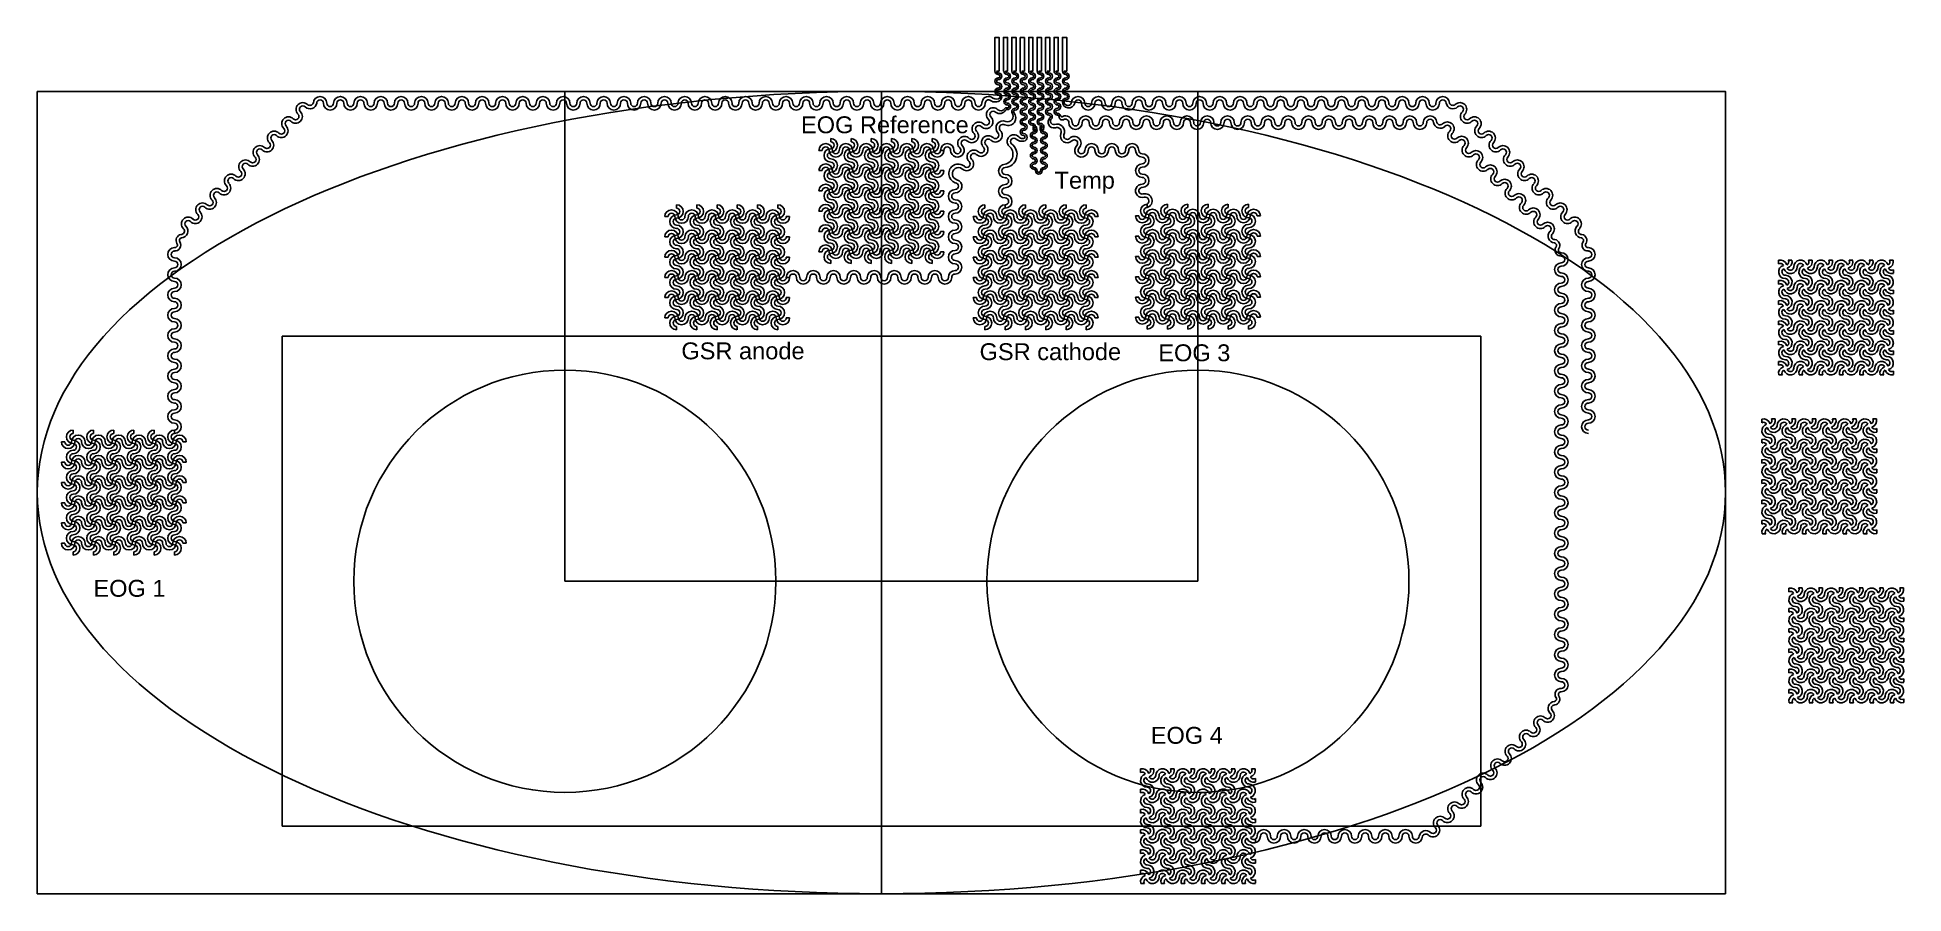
# Model space of a CAD drawing. Header units: millimetres. Extents: x 52779 to 53000, y 16171 to 16272.
import ezdxf

# ---------------------------------------------------------------- set-up
doc = ezdxf.new("R2010")
doc.units = ezdxf.units.MM
doc.header["$MEASUREMENT"] = 0
doc.layers.get('0').update_dxf_attribs({"color": 6})
doc.layers.add('MASK_1', color=255, linetype='Continuous')
doc.layers.add('MASK_1_carbon', color=40, linetype='Continuous')
doc.styles.get("Standard").update_dxf_attribs({"font": 'Arial.ttf'})

msp = doc.modelspace()

# ---------------------------------------------------------------- texts
at = {"char_height": 2, "attachment_point": 1}
for s, width, insert in [('EOG Reference', 22.4785, (52869.74, 16263.09)), ('Temp', 16.6789, (52899.79, 16256.52)), ('GSR anode', 14.3852, (52855.57, 16236.32)), ('GSR cathode', 16.6789, (52890.9, 16236.22)), ('EOG 3', 14.3852, (52912.07, 16236.09)), ('EOG 1', 14.3852, (52785.92, 16208.2)), ('EOG 4', 14.3852, (52911.18, 16190.79))]:
    msp.add_mtext_dynamic_manual_height_columns(s, width=width, gutter_width=500, heights=[0], dxfattribs=dict(at, insert=insert))

# ---------------------------------------------------------------- linework, layer by layer
for p, q in [((52841.77, 16266.04), (52841.77, 16208.04)), ((52879.27, 16266.04), (52879.27, 16171.04)), ((52916.77, 16266.04), (52916.77, 16208.04)), ((52808.27, 16237.04), (52950.27, 16237.04)), ((52808.27, 16237.04), (52808.27, 16179.04)), ((52950.27, 16237.04), (52950.27, 16179.04)), ((52879.27, 16208.04), (52841.77, 16208.04)), ((52879.27, 16208.04), (52916.77, 16208.04)), ((52808.27, 16179.04), (52950.27, 16179.04))]:
    msp.add_line(p, q)
at = {"color": 0}
for p, q in [((52985.56, 16245.62), (52985.56, 16246.05)), ((52986.71, 16246.07), (52987.14, 16246.07)), ((52989.11, 16246.07), (52989.54, 16246.07)), ((52991.51, 16246.07), (52991.94, 16246.07)), ((52993.91, 16246.07), (52994.34, 16246.07)), ((52996.31, 16246.07), (52996.74, 16246.07)), ((52998.71, 16246.07), (52999.14, 16246.07)), ((52999.16, 16244.5), (52999.16, 16244.92)), ((52999.16, 16244.92), (52999.16, 16244.5)), ((52985.56, 16243.22), (52985.56, 16243.65)), ((52999.16, 16242.52), (52999.16, 16242.1)), ((52985.56, 16240.82), (52985.56, 16241.25)), ((52985.56, 16238.42), (52985.56, 16238.85)), ((52999.16, 16240.12), (52999.16, 16239.7)), ((52985.56, 16236.02), (52985.56, 16236.45)), ((52999.16, 16237.72), (52999.16, 16237.3)), ((52999.16, 16236.27), (52999.16, 16236.19)), ((52985.56, 16234.05), (52985.56, 16233.62)), ((52999.16, 16235.32), (52999.16, 16234.9)), ((52986.02, 16232.47), (52985.59, 16232.47)), ((52988.42, 16232.47), (52987.99, 16232.47)), ((52990.39, 16232.47), (52990.82, 16232.47)), ((52992.79, 16232.47), (52993.22, 16232.47)), ((52995.19, 16232.47), (52995.62, 16232.47)), ((52997.59, 16232.47), (52998.02, 16232.47)), ((52999.16, 16232.92), (52999.16, 16232.5)), ((52983.58, 16226.81), (52983.58, 16227.24)), ((52984.73, 16227.26), (52985.16, 16227.26)), ((52987.13, 16227.26), (52987.56, 16227.26)), ((52989.53, 16227.26), (52989.96, 16227.26)), ((52991.93, 16227.26), (52992.36, 16227.26)), ((52994.33, 16227.26), (52994.76, 16227.26)), ((52996.73, 16227.26), (52997.16, 16227.26)), ((52983.58, 16224.41), (52983.58, 16224.84)), ((52997.18, 16225.69), (52997.18, 16226.12)), ((52997.18, 16226.12), (52997.18, 16225.69)), ((52997.18, 16223.72), (52997.18, 16223.29)), ((52983.58, 16222.01), (52983.58, 16222.44)), ((52997.18, 16221.32), (52997.18, 16220.89)), ((52983.58, 16219.61), (52983.58, 16220.04)), ((52997.18, 16218.92), (52997.18, 16218.49)), ((52983.58, 16217.21), (52983.58, 16217.64)), ((52997.18, 16217.46), (52997.18, 16217.38)), ((52997.18, 16216.52), (52997.18, 16216.09)), ((52983.58, 16215.24), (52983.58, 16214.81)), ((52997.18, 16214.12), (52997.18, 16213.69)), ((52984.04, 16213.66), (52983.61, 16213.66)), ((52986.44, 16213.66), (52986.01, 16213.66)), ((52988.41, 16213.66), (52988.84, 16213.66)), ((52990.81, 16213.66), (52991.24, 16213.66)), ((52993.21, 16213.66), (52993.64, 16213.66)), ((52995.61, 16213.66), (52996.04, 16213.66)), ((52986.78, 16206.79), (52986.78, 16207.22)), ((52987.92, 16207.24), (52988.35, 16207.24)), ((52990.32, 16207.24), (52990.75, 16207.24)), ((52992.72, 16207.24), (52993.15, 16207.24)), ((52995.12, 16207.24), (52995.55, 16207.24)), ((52997.52, 16207.24), (52997.95, 16207.24)), ((52999.92, 16207.24), (53000.35, 16207.24)), ((53000.38, 16205.67), (53000.38, 16206.1)), ((53000.38, 16206.1), (53000.38, 16205.67)), ((52986.78, 16204.39), (52986.78, 16204.82)), ((53000.38, 16203.7), (53000.38, 16203.27)), ((52986.78, 16201.99), (52986.78, 16202.42)), ((53000.38, 16201.3), (53000.38, 16200.87)), ((52986.78, 16199.59), (52986.78, 16200.02)), ((53000.38, 16198.9), (53000.38, 16198.47)), ((52986.78, 16197.19), (52986.78, 16197.62)), ((53000.38, 16197.44), (53000.38, 16197.36)), ((53000.38, 16196.5), (53000.38, 16196.07)), ((52986.78, 16195.22), (52986.78, 16194.79)), ((53000.38, 16194.1), (53000.38, 16193.67)), ((52987.23, 16193.64), (52986.8, 16193.64)), ((52989.63, 16193.64), (52989.2, 16193.64)), ((52991.6, 16193.64), (52992.03, 16193.64)), ((52994, 16193.64), (52994.43, 16193.64)), ((52996.4, 16193.64), (52996.83, 16193.64)), ((52998.8, 16193.64), (52999.23, 16193.64)), ((52909.97, 16185.39), (52909.97, 16185.82)), ((52911.12, 16185.84), (52911.55, 16185.84)), ((52913.52, 16185.84), (52913.95, 16185.84)), ((52915.92, 16185.84), (52916.35, 16185.84)), ((52918.32, 16185.84), (52918.75, 16185.84)), ((52920.72, 16185.84), (52921.15, 16185.84)), ((52923.12, 16185.84), (52923.55, 16185.84)), ((52909.97, 16182.99), (52909.97, 16183.42)), ((52923.57, 16184.27), (52923.57, 16184.7)), ((52923.57, 16184.7), (52923.57, 16184.27)), ((52909.97, 16180.59), (52909.97, 16181.02)), ((52923.57, 16182.3), (52923.57, 16181.87)), ((52909.97, 16178.19), (52909.97, 16178.62)), ((52923.57, 16179.9), (52923.57, 16179.47)), ((52909.97, 16175.79), (52909.97, 16176.22)), ((52923.57, 16177.5), (52923.57, 16177.07)), ((52923.57, 16176.04), (52923.57, 16175.96)), ((52923.57, 16175.1), (52923.57, 16174.67)), ((52909.97, 16173.82), (52909.97, 16173.39)), ((52910.42, 16172.24), (52910, 16172.24)), ((52912.82, 16172.24), (52912.4, 16172.24)), ((52914.8, 16172.24), (52915.22, 16172.24)), ((52917.2, 16172.24), (52917.62, 16172.24)), ((52919.6, 16172.24), (52920.02, 16172.24)), ((52922, 16172.24), (52922.42, 16172.24)), ((52923.57, 16172.7), (52923.57, 16172.27))]:
    msp.add_line(p, q, dxfattribs=at)
msp.add_lwpolyline([(52779.27, 16266.04), (52979.27, 16266.04), (52979.27, 16171.04), (52779.27, 16171.04)], close=True)
for centre in [(52841.77, 16208.04), (52916.77, 16208.04)]:
    msp.add_circle(centre, 25)
msp.add_ellipse((52879.27, 16218.54), major_axis=(100, 0), ratio=0.475)
at = {"layer": 'MASK_1', "color": 0}
for p, q in [((52895.72, 16268.44), (52895.72, 16272.44)), ((52895.72, 16272.44), (52896.22, 16272.44)), ((52896.22, 16272.44), (52896.22, 16268.44)), ((52895.72, 16268.44), (52895.72, 16268.44)), ((52896.22, 16268.44), (52895.92, 16268.44))]:
    msp.add_line(p, q, dxfattribs=at)
at = {"layer": 'MASK_1'}
for p, q in [((52873.27, 16260.46), (52873.27, 16260.06)), ((52875.67, 16260.46), (52875.67, 16260.06)), ((52878.07, 16260.46), (52878.07, 16260.06)), ((52880.47, 16260.46), (52880.47, 16260.06)), ((52882.87, 16260.46), (52882.87, 16260.06)), ((52885.27, 16260.46), (52885.27, 16260.06)), ((52872.27, 16259.06), (52871.87, 16259.06)), ((52886.67, 16259.06), (52886.27, 16259.06)), ((52872.27, 16256.66), (52871.87, 16256.66)), ((52886.67, 16256.66), (52886.27, 16256.66)), ((52872.27, 16254.26), (52871.87, 16254.26)), ((52886.67, 16254.26), (52886.27, 16254.26)), ((52855, 16252.62), (52855, 16252.22)), ((52857.4, 16252.62), (52857.4, 16252.22)), ((52859.8, 16252.62), (52859.8, 16252.22)), ((52862.2, 16252.62), (52862.2, 16252.22)), ((52864.6, 16252.62), (52864.6, 16252.22)), ((52867, 16252.62), (52867, 16252.22)), ((52872.27, 16251.86), (52871.87, 16251.86)), ((52886.67, 16251.86), (52886.27, 16251.86)), ((52891.54, 16252.62), (52891.54, 16252.22)), ((52893.94, 16252.62), (52893.94, 16252.22)), ((52896.34, 16252.62), (52896.34, 16252.22)), ((52898.74, 16252.62), (52898.74, 16252.22)), ((52901.14, 16252.62), (52901.14, 16252.22)), ((52903.54, 16252.62), (52903.54, 16252.22)), ((52910.77, 16252.29), (52910.77, 16252.69)), ((52913.17, 16252.29), (52913.17, 16252.69)), ((52915.57, 16252.29), (52915.57, 16252.69)), ((52917.97, 16252.29), (52917.97, 16252.69)), ((52920.37, 16252.29), (52920.37, 16252.69)), ((52922.77, 16252.29), (52922.77, 16252.69)), ((52854, 16251.22), (52853.6, 16251.22)), ((52868.4, 16251.22), (52868, 16251.22)), ((52872.27, 16249.46), (52871.87, 16249.46)), ((52886.67, 16249.46), (52886.27, 16249.46)), ((52890.14, 16251.22), (52890.54, 16251.22)), ((52904.54, 16251.22), (52904.94, 16251.22)), ((52909.37, 16251.29), (52909.77, 16251.29)), ((52924.17, 16251.29), (52923.77, 16251.29)), ((52854, 16248.82), (52853.6, 16248.82)), ((52868.4, 16248.82), (52868, 16248.82)), ((52871.87, 16247.06), (52872.27, 16247.06)), ((52886.67, 16247.06), (52886.27, 16247.06)), ((52890.14, 16248.82), (52890.54, 16248.82)), ((52904.54, 16248.82), (52904.94, 16248.82)), ((52909.77, 16248.89), (52909.37, 16248.89)), ((52924.17, 16248.89), (52923.77, 16248.89)), ((52854, 16246.42), (52853.6, 16246.42)), ((52868.4, 16246.42), (52868, 16246.42)), ((52873.27, 16246.06), (52873.27, 16245.66)), ((52875.67, 16246.06), (52875.67, 16245.66)), ((52878.07, 16246.06), (52878.07, 16245.66)), ((52880.47, 16246.06), (52880.47, 16245.66)), ((52882.87, 16246.06), (52882.87, 16245.66)), ((52885.27, 16246.06), (52885.27, 16245.66)), ((52890.14, 16246.42), (52890.54, 16246.42)), ((52904.54, 16246.42), (52904.94, 16246.42)), ((52909.77, 16246.49), (52909.37, 16246.49)), ((52924.17, 16246.49), (52923.77, 16246.49)), ((52854, 16244.02), (52853.6, 16244.02)), ((52868.4, 16244.02), (52868, 16244.02)), ((52890.14, 16244.02), (52890.54, 16244.02)), ((52904.54, 16244.02), (52904.94, 16244.02)), ((52909.77, 16244.09), (52909.37, 16244.09)), ((52924.17, 16244.09), (52923.77, 16244.09)), ((52854, 16241.62), (52853.6, 16241.62)), ((52868.4, 16241.62), (52868, 16241.62)), ((52890.14, 16241.62), (52890.54, 16241.62)), ((52904.54, 16241.62), (52904.94, 16241.62)), ((52909.77, 16241.69), (52909.37, 16241.69)), ((52924.17, 16241.69), (52923.77, 16241.69)), ((52853.6, 16239.22), (52854, 16239.22)), ((52855, 16238.22), (52855, 16237.82)), ((52857.4, 16238.22), (52857.4, 16237.82)), ((52859.8, 16238.22), (52859.8, 16237.82)), ((52862.2, 16238.22), (52862.2, 16237.82)), ((52864.6, 16238.22), (52864.6, 16237.82)), ((52867, 16238.22), (52867, 16237.82)), ((52868.4, 16239.22), (52868, 16239.22)), ((52890.14, 16239.22), (52890.54, 16239.22)), ((52891.54, 16238.22), (52891.54, 16237.82)), ((52893.94, 16238.22), (52893.94, 16237.82)), ((52896.34, 16238.22), (52896.34, 16237.82)), ((52898.74, 16238.22), (52898.74, 16237.82)), ((52901.14, 16238.22), (52901.14, 16237.82)), ((52903.54, 16238.22), (52903.54, 16237.82)), ((52904.94, 16239.22), (52904.54, 16239.22)), ((52909.77, 16239.29), (52909.37, 16239.29)), ((52910.77, 16237.89), (52910.77, 16238.29)), ((52913.17, 16237.89), (52913.17, 16238.29)), ((52915.57, 16237.89), (52915.57, 16238.29)), ((52917.97, 16237.89), (52917.97, 16238.29)), ((52920.37, 16237.89), (52920.37, 16238.29)), ((52922.77, 16237.89), (52922.77, 16238.29)), ((52924.17, 16239.29), (52923.77, 16239.29)), ((52783.52, 16225.94), (52783.52, 16225.54)), ((52785.92, 16225.94), (52785.92, 16225.54)), ((52788.32, 16225.94), (52788.32, 16225.54)), ((52790.72, 16225.94), (52790.72, 16225.54)), ((52793.12, 16225.94), (52793.12, 16225.54)), ((52795.52, 16225.94), (52795.52, 16225.54)), ((52782.12, 16224.54), (52782.52, 16224.54)), ((52796.52, 16224.54), (52796.92, 16224.54)), ((52782.12, 16222.14), (52782.52, 16222.14)), ((52796.52, 16222.14), (52796.92, 16222.14)), ((52782.12, 16219.74), (52782.52, 16219.74)), ((52796.52, 16219.74), (52796.92, 16219.74)), ((52782.12, 16217.34), (52782.52, 16217.34)), ((52796.52, 16217.34), (52796.92, 16217.34)), ((52782.12, 16214.94), (52782.52, 16214.94)), ((52796.52, 16214.94), (52796.92, 16214.94)), ((52782.12, 16212.54), (52782.52, 16212.54)), ((52796.92, 16212.54), (52796.52, 16212.54)), ((52783.52, 16211.54), (52783.52, 16211.14)), ((52785.92, 16211.54), (52785.92, 16211.14)), ((52788.32, 16211.54), (52788.32, 16211.14)), ((52790.72, 16211.54), (52790.72, 16211.14)), ((52793.12, 16211.54), (52793.12, 16211.14)), ((52795.52, 16211.54), (52795.52, 16211.14))]:
    msp.add_line(p, q, dxfattribs=at)
at = {"layer": 'MASK_1', "color": 0}
for points in [[(52892.92, 16268.44), (52893.22, 16268.44), (52893.22, 16272.44), (52892.72, 16272.44), (52892.72, 16268.44), (52892.72, 16268.44)], [(52893.97, 16268.44), (52894.22, 16268.44), (52894.22, 16272.44), (52893.72, 16272.44), (52893.72, 16268.44), (52893.77, 16268.44)], [(52894.92, 16268.44), (52895.22, 16268.44), (52895.22, 16272.44), (52894.72, 16272.44), (52894.72, 16268.44), (52894.72, 16268.44)], [(52896.92, 16268.44), (52897.22, 16268.44), (52897.22, 16272.44), (52896.72, 16272.44), (52896.72, 16268.44), (52896.72, 16268.44)], [(52897.92, 16268.44), (52898.22, 16268.44), (52898.22, 16272.44), (52897.72, 16272.44), (52897.72, 16268.44), (52897.72, 16268.44)], [(52898.92, 16268.44), (52899.22, 16268.44), (52899.22, 16272.44), (52898.72, 16272.44), (52898.72, 16268.44), (52898.72, 16268.44)], [(52899.92, 16268.44), (52900.22, 16268.44), (52900.22, 16272.44), (52899.72, 16272.44), (52899.72, 16268.44), (52899.72, 16268.44)], [(52900.92, 16268.44), (52901.22, 16268.44), (52901.22, 16272.44), (52900.72, 16272.44), (52900.72, 16268.44), (52900.72, 16268.44)]]:
    msp.add_lwpolyline(points, dxfattribs=at)
at = {"layer": 'MASK_1'}
for points in [[(52897.52, 16261.86), (52897.63, 16261.86), (52897.63, 16261.46), (52897.23, 16261.46), (52897.23, 16261.86), (52897.32, 16261.86)], [(52898.47, 16261.65), (52898.47, 16261.46), (52898.07, 16261.46), (52898.07, 16261.86), (52898.32, 16261.86)]]:
    msp.add_lwpolyline(points, dxfattribs=at)
at = {"layer": 'MASK_1', "color": 0}
for centre, radius, start, end in [((52893.12, 16268.44), 0.4, 180.0974, 270), ((52893.12, 16267.24), 0.4, 90, 270), ((52893.12, 16268.44), 0.2, 180.1947, 270), ((52893.12, 16267.24), 0.2, 90, 270), ((52893.12, 16267.84), 0.4, 270, 90), ((52893.12, 16267.84), 0.2, 270, 90), ((52893.12, 16266.64), 0.4, 270, 90), ((52893.12, 16266.64), 0.2, 270, 90), ((52894.17, 16268.44), 0.4, 180, 270), ((52894.17, 16267.24), 0.4, 90, 270), ((52894.17, 16268.44), 0.2, 180, 270), ((52894.17, 16267.24), 0.2, 90, 270), ((52894.17, 16267.84), 0.4, 270, 90), ((52894.17, 16267.84), 0.2, 270, 90), ((52894.17, 16266.64), 0.4, 270, 90), ((52894.17, 16266.64), 0.2, 270, 90), ((52895.12, 16268.44), 0.4, 180.0974, 270), ((52895.12, 16267.24), 0.4, 90, 270), ((52895.12, 16268.44), 0.2, 180.1947, 270), ((52895.12, 16267.24), 0.2, 90, 270), ((52895.12, 16267.84), 0.4, 270, 90), ((52895.12, 16267.84), 0.2, 270, 90), ((52895.12, 16266.64), 0.4, 270, 90), ((52895.12, 16266.64), 0.2, 270, 90), ((52896.12, 16268.44), 0.4, 180.0974, 270), ((52896.12, 16267.24), 0.4, 90, 270), ((52896.12, 16268.44), 0.2, 180.1947, 270), ((52896.12, 16267.24), 0.2, 90, 270), ((52896.12, 16267.84), 0.4, 270, 90), ((52896.12, 16267.84), 0.2, 270, 90), ((52896.12, 16266.64), 0.4, 270, 90), ((52896.12, 16266.64), 0.2, 270, 90), ((52897.12, 16268.44), 0.4, 180.0974, 270), ((52897.12, 16267.24), 0.4, 90, 270), ((52897.12, 16268.44), 0.2, 180.1947, 270), ((52897.12, 16267.24), 0.2, 90, 270), ((52897.12, 16267.84), 0.4, 270, 90), ((52897.12, 16267.84), 0.2, 270, 90), ((52897.12, 16266.64), 0.4, 270, 90), ((52897.12, 16266.64), 0.2, 270, 90), ((52898.12, 16268.44), 0.4, 180.0974, 270), ((52898.12, 16267.24), 0.4, 90, 270), ((52898.12, 16268.44), 0.2, 180.1947, 270), ((52898.12, 16267.24), 0.2, 90, 270), ((52898.12, 16267.84), 0.4, 270, 90), ((52898.12, 16267.84), 0.2, 270, 90), ((52898.12, 16266.64), 0.4, 270, 90), ((52898.12, 16266.64), 0.2, 270, 90), ((52899.12, 16268.44), 0.4, 180.0974, 270), ((52899.12, 16267.24), 0.4, 90, 270), ((52899.12, 16268.44), 0.2, 180.1947, 270), ((52899.12, 16267.24), 0.2, 90, 270), ((52899.12, 16267.84), 0.4, 270, 90), ((52899.12, 16267.84), 0.2, 270, 90), ((52899.12, 16266.64), 0.4, 270, 90), ((52899.12, 16266.64), 0.2, 270, 90), ((52900.12, 16268.44), 0.4, 180.0974, 270), ((52900.12, 16267.24), 0.4, 90, 270), ((52900.12, 16268.44), 0.2, 180.1947, 270), ((52900.12, 16267.24), 0.2, 90, 270), ((52900.12, 16267.84), 0.4, 270, 90), ((52900.12, 16267.84), 0.2, 270, 90), ((52900.12, 16266.64), 0.4, 270, 90), ((52900.12, 16266.64), 0.2, 270, 90), ((52901.12, 16268.44), 0.4, 180.0974, 270), ((52901.12, 16267.24), 0.4, 90, 270), ((52901.12, 16268.44), 0.2, 180.1947, 270), ((52901.12, 16267.24), 0.2, 90, 270), ((52901.12, 16267.84), 0.4, 270, 90), ((52901.12, 16267.84), 0.2, 270, 90), ((52901.12, 16266.64), 0.4, 270, 90), ((52901.12, 16266.64), 0.2, 270, 90), ((52893.12, 16266.04), 0.4, 90, 270), ((52893.12, 16266.04), 0.2, 90, 270), ((52893.07, 16265.39), 0.46, 311.5598, 82.9852), ((52893.09, 16265.41), 0.241, 286.1072, 81.0341), ((52894.17, 16266.04), 0.4, 90, 270), ((52894.17, 16266.04), 0.2, 90, 270), ((52894.17, 16265.44), 0.4, 270, 90), ((52894.17, 16265.44), 0.2, 270, 90), ((52895.12, 16266.04), 0.4, 90, 270), ((52895.12, 16266.04), 0.2, 90, 270), ((52895.12, 16265.44), 0.4, 270, 90), ((52895.12, 16265.44), 0.2, 270, 90), ((52896.12, 16266.04), 0.4, 90, 270), ((52896.12, 16264.84), 0.4, 90, 270), ((52896.12, 16266.04), 0.2, 90, 270), ((52896.12, 16264.84), 0.2, 90, 270), ((52896.12, 16265.44), 0.4, 270, 90), ((52896.12, 16265.44), 0.2, 270, 90), ((52896.12, 16264.24), 0.4, 270, 90), ((52897.12, 16266.04), 0.4, 90, 270), ((52897.12, 16264.84), 0.4, 90, 270), ((52897.12, 16266.04), 0.2, 90, 270), ((52897.12, 16264.84), 0.2, 90, 270), ((52897.12, 16265.44), 0.4, 270, 90), ((52897.12, 16265.44), 0.2, 270, 90), ((52897.12, 16264.24), 0.4, 270, 90), ((52898.12, 16266.04), 0.4, 90, 270), ((52898.12, 16264.84), 0.4, 90, 270), ((52898.12, 16266.04), 0.2, 90, 270), ((52898.12, 16264.84), 0.2, 90, 270), ((52898.12, 16265.44), 0.4, 270, 90), ((52898.12, 16265.44), 0.2, 270, 90), ((52898.12, 16264.24), 0.4, 270, 90), ((52899.12, 16266.04), 0.4, 90, 270), ((52899.12, 16264.84), 0.4, 90, 270), ((52899.12, 16266.04), 0.2, 90, 270), ((52899.12, 16264.84), 0.2, 90, 270), ((52899.12, 16265.44), 0.4, 270, 90), ((52899.12, 16265.44), 0.2, 270, 90), ((52899.12, 16264.24), 0.4, 270, 90), ((52900.12, 16266.04), 0.4, 90, 270), ((52900.12, 16264.84), 0.4, 90, 270), ((52900.12, 16266.04), 0.2, 90, 270), ((52900.12, 16264.84), 0.2, 90, 270), ((52900.12, 16265.44), 0.4, 270, 90), ((52900.12, 16265.44), 0.2, 270, 90), ((52900.12, 16264.24), 0.4, 270, 90), ((52901.12, 16266.04), 0.4, 90, 270), ((52901.12, 16264.84), 0.4, 90, 180), ((52901.12, 16266.04), 0.2, 90, 270), ((52901.12, 16264.84), 0.2, 90, 180), ((52901.12, 16265.44), 0.4, 270, 90), ((52901.12, 16265.44), 0.2, 270, 90), ((52896.12, 16263.64), 0.4, 90, 270), ((52896.12, 16262.44), 0.4, 90, 270), ((52896.12, 16263.64), 0.2, 90, 270), ((52896.12, 16262.44), 0.2, 90, 270), ((52896.12, 16264.24), 0.2, 270, 90), ((52896.12, 16263.04), 0.4, 270, 90), ((52896.12, 16263.04), 0.2, 270, 90), ((52897.12, 16263.64), 0.4, 90, 270), ((52897.12, 16262.44), 0.4, 90, 270), ((52897.12, 16263.64), 0.2, 90, 270), ((52897.12, 16262.44), 0.2, 90, 270), ((52897.12, 16264.24), 0.2, 270, 90), ((52897.12, 16263.04), 0.4, 270, 90), ((52897.12, 16263.04), 0.2, 270, 90), ((52898.12, 16263.64), 0.4, 90, 270), ((52898.12, 16262.44), 0.4, 90, 270), ((52898.12, 16263.64), 0.2, 90, 270), ((52898.12, 16262.44), 0.2, 90, 270), ((52898.12, 16264.24), 0.2, 270, 90), ((52898.12, 16263.04), 0.4, 270, 90), ((52898.12, 16263.04), 0.2, 270, 90), ((52899.12, 16263.64), 0.4, 90, 270), ((52899.12, 16263.64), 0.2, 90, 270), ((52899.12, 16264.24), 0.2, 270, 90), ((52899.12, 16263.04), 0.4, 320.6825, 90), ((52899.13, 16263.05), 0.193, 306.8378, 91.1941), ((52900.12, 16263.64), 0.4, 90, 270), ((52900.12, 16263.64), 0.2, 90, 270), ((52900.12, 16264.24), 0.2, 270, 90), ((52900.12, 16263.04), 0.4, 17.5481, 90), ((52900.12, 16263.04), 0.2, 4.11, 90), ((52896.12, 16261.24), 0.4, 90, 270), ((52896.12, 16261.24), 0.2, 90, 270), ((52896.07, 16260.65), 0.204, 250.6109, 75.8743), ((52896.12, 16261.84), 0.4, 270, 90), ((52896.12, 16261.84), 0.2, 270, 90), ((52896.08, 16260.6), 0.448, 275.8735, 84.1265), ((52897.12, 16261.84), 0.4, 1.7518, 90), ((52897.12, 16261.84), 0.2, 3.5053, 90), ((52898.12, 16261.84), 0.4, 330.6313, 90), ((52898.12, 16261.84), 0.2, 3.5053, 90)]:
    msp.add_arc(centre, radius, start, end, dxfattribs=at)
at = {"layer": 'MASK_1'}
for centre, radius, start, end in [((52810.72, 16263.92), 0.8, 45, 225), ((52811.57, 16264.79), 0.813, 225.9182, 349.6876), ((52811.57, 16264.82), 0.438, 229.8039, 335.887), ((52812.77, 16264.64), 0.8, 0, 180), ((52812.77, 16264.64), 0.4, 0, 180), ((52813.97, 16264.64), 0.8, 180, 0), ((52813.97, 16264.64), 0.4, 180, 0), ((52815.17, 16264.64), 0.8, 0, 180), ((52815.17, 16264.64), 0.4, 0, 180), ((52816.37, 16264.64), 0.8, 180, 0), ((52816.37, 16264.64), 0.4, 180, 0), ((52817.57, 16264.64), 0.8, 0, 180), ((52817.57, 16264.64), 0.4, 0, 180), ((52818.77, 16264.64), 0.8, 180, 0), ((52818.77, 16264.64), 0.4, 180, 0), ((52819.97, 16264.64), 0.8, 0, 180), ((52819.97, 16264.64), 0.4, 0, 180), ((52821.17, 16264.64), 0.8, 180, 0), ((52821.17, 16264.64), 0.4, 180, 0), ((52822.37, 16264.64), 0.8, 0, 180), ((52822.37, 16264.64), 0.4, 0, 180), ((52823.57, 16264.64), 0.8, 180, 0), ((52823.57, 16264.64), 0.4, 180, 0), ((52824.77, 16264.64), 0.8, 0, 180), ((52824.77, 16264.64), 0.4, 0, 180), ((52825.97, 16264.64), 0.8, 180, 0), ((52825.97, 16264.64), 0.4, 180, 0), ((52827.17, 16264.64), 0.8, 0, 180), ((52827.17, 16264.64), 0.4, 0, 180), ((52828.37, 16264.64), 0.8, 180, 0), ((52828.37, 16264.64), 0.4, 180, 0), ((52829.57, 16264.64), 0.8, 0, 180), ((52829.57, 16264.64), 0.4, 0, 180), ((52830.77, 16264.64), 0.8, 180, 0), ((52830.77, 16264.64), 0.4, 180, 0), ((52831.97, 16264.64), 0.8, 0, 180), ((52831.97, 16264.64), 0.4, 0, 180), ((52833.17, 16264.64), 0.8, 180, 0), ((52833.17, 16264.64), 0.4, 180, 0), ((52834.37, 16264.64), 0.8, 0, 180), ((52834.37, 16264.64), 0.4, 0, 180), ((52835.57, 16264.64), 0.8, 180, 0), ((52835.57, 16264.64), 0.4, 180, 0), ((52836.77, 16264.64), 0.8, 0, 180), ((52836.77, 16264.64), 0.4, 0, 180), ((52837.97, 16264.64), 0.8, 180, 0), ((52837.97, 16264.64), 0.4, 180, 0), ((52839.17, 16264.64), 0.8, 0, 180), ((52839.17, 16264.64), 0.4, 0, 180), ((52840.37, 16264.64), 0.8, 180, 0), ((52840.37, 16264.64), 0.4, 180, 0), ((52841.57, 16264.64), 0.8, 0, 180), ((52841.57, 16264.64), 0.4, 0, 180), ((52842.77, 16264.64), 0.8, 180, 0), ((52842.77, 16264.64), 0.4, 180, 0), ((52843.97, 16264.64), 0.8, 0, 180), ((52843.97, 16264.64), 0.4, 0, 180), ((52845.17, 16264.64), 0.8, 180, 0), ((52845.17, 16264.64), 0.4, 180, 0), ((52846.37, 16264.64), 0.8, 0, 180), ((52846.37, 16264.64), 0.4, 0, 180), ((52847.57, 16264.64), 0.8, 180, 0), ((52847.57, 16264.64), 0.4, 180, 0), ((52848.77, 16264.64), 0.8, 0, 180), ((52848.77, 16264.64), 0.4, 0, 180), ((52849.97, 16264.64), 0.8, 180, 0), ((52849.97, 16264.64), 0.4, 180, 0), ((52851.17, 16264.64), 0.8, 0, 180), ((52851.17, 16264.64), 0.4, 0, 180), ((52852.37, 16264.64), 0.8, 180, 0), ((52852.37, 16264.64), 0.4, 180, 0), ((52853.57, 16264.64), 0.8, 0, 180), ((52853.57, 16264.64), 0.4, 0, 180), ((52854.77, 16264.64), 0.8, 180, 0), ((52854.77, 16264.64), 0.4, 180, 0), ((52855.97, 16264.64), 0.8, 0, 180), ((52855.97, 16264.64), 0.4, 0, 180), ((52857.17, 16264.64), 0.8, 180, 0), ((52857.17, 16264.64), 0.4, 180, 0), ((52858.37, 16264.64), 0.8, 0, 180), ((52858.37, 16264.64), 0.4, 0, 180), ((52859.57, 16264.64), 0.8, 180, 0), ((52859.57, 16264.64), 0.4, 180, 0), ((52860.77, 16264.64), 0.8, 0, 180), ((52860.77, 16264.64), 0.4, 0, 180), ((52861.97, 16264.64), 0.8, 180, 0), ((52861.97, 16264.64), 0.4, 180, 0), ((52863.17, 16264.64), 0.8, 0, 180), ((52863.17, 16264.64), 0.4, 0, 180), ((52864.37, 16264.64), 0.8, 180, 0), ((52864.37, 16264.64), 0.4, 180, 0), ((52865.57, 16264.64), 0.8, 0, 180), ((52865.57, 16264.64), 0.4, 0, 180), ((52866.77, 16264.64), 0.8, 180, 0), ((52866.77, 16264.64), 0.4, 180, 0), ((52867.97, 16264.64), 0.8, 0, 180), ((52867.97, 16264.64), 0.4, 0, 180), ((52869.17, 16264.64), 0.8, 180, 0), ((52869.17, 16264.64), 0.4, 180, 0), ((52870.37, 16264.64), 0.8, 0, 180), ((52870.37, 16264.64), 0.4, 0, 180), ((52871.57, 16264.64), 0.8, 180, 0), ((52871.57, 16264.64), 0.4, 180, 0), ((52872.77, 16264.64), 0.8, 0, 180), ((52872.77, 16264.64), 0.4, 0, 180), ((52873.97, 16264.64), 0.8, 180, 0), ((52873.97, 16264.64), 0.4, 180, 0), ((52875.17, 16264.64), 0.8, 0, 180), ((52875.17, 16264.64), 0.4, 0, 180), ((52876.37, 16264.64), 0.8, 180, 0), ((52876.37, 16264.64), 0.4, 180, 0), ((52877.57, 16264.64), 0.8, 0, 180), ((52877.57, 16264.64), 0.4, 0, 180), ((52878.77, 16264.64), 0.8, 180, 0), ((52878.77, 16264.64), 0.4, 180, 0), ((52879.97, 16264.64), 0.8, 0, 180), ((52879.97, 16264.64), 0.4, 0, 180), ((52881.17, 16264.64), 0.8, 180, 0), ((52881.17, 16264.64), 0.4, 180, 0), ((52882.37, 16264.64), 0.8, 0, 180), ((52882.37, 16264.64), 0.4, 0, 180), ((52883.57, 16264.64), 0.8, 180, 0), ((52883.57, 16264.64), 0.4, 180, 0), ((52884.77, 16264.64), 0.8, 0, 180), ((52884.77, 16264.64), 0.4, 0, 180), ((52885.97, 16264.64), 0.8, 180, 0), ((52885.97, 16264.64), 0.4, 180, 0), ((52887.17, 16264.64), 0.8, 0, 180), ((52887.17, 16264.64), 0.4, 0, 180), ((52888.37, 16264.64), 0.8, 180, 0), ((52888.37, 16264.64), 0.4, 180, 0), ((52889.57, 16264.64), 0.8, 0, 180), ((52889.57, 16264.64), 0.4, 0, 180), ((52890.77, 16264.64), 0.8, 180, 0), ((52890.77, 16264.64), 0.4, 180, 0), ((52891.97, 16264.64), 0.8, 65.1758, 180), ((52891.97, 16264.64), 0.4, 54.5954, 180), ((52892.74, 16265.71), 0.92, 234.0667, 313.1751), ((52892.89, 16265.98), 0.848, 226.2514, 287.7864), ((52894.17, 16264.84), 0.4, 90, 270), ((52894.17, 16264.84), 0.2, 90, 270), ((52894.19, 16264.26), 0.38, 263.8942, 93.1634), ((52895.12, 16264.84), 0.4, 90, 270), ((52895.12, 16264.84), 0.2, 90, 270), ((52895.12, 16264.24), 0.4, 270, 90), ((52901.46, 16264.81), 0.734, 177.1682, 347.1052), ((52901.36, 16264.81), 0.442, 176.1916, 337.2713), ((52902.57, 16264.64), 0.8, 0, 180), ((52902.57, 16264.64), 0.4, 0, 180), ((52903.77, 16264.64), 0.8, 180, 0), ((52903.77, 16264.64), 0.4, 180, 0), ((52904.97, 16264.64), 0.8, 0, 180), ((52904.97, 16264.64), 0.4, 0, 180), ((52906.17, 16264.64), 0.8, 180, 0), ((52906.17, 16264.64), 0.4, 180, 0), ((52907.37, 16264.64), 0.8, 0, 180), ((52907.37, 16264.64), 0.4, 0, 180), ((52908.57, 16264.64), 0.8, 180, 0), ((52908.57, 16264.64), 0.4, 180, 0), ((52909.77, 16264.64), 0.8, 0, 180), ((52909.77, 16264.64), 0.4, 0, 180), ((52910.97, 16264.64), 0.8, 180, 0), ((52910.97, 16264.64), 0.4, 180, 0), ((52912.17, 16264.64), 0.8, 0, 180), ((52912.17, 16264.64), 0.4, 0, 180), ((52913.37, 16264.64), 0.8, 180, 0), ((52913.37, 16264.64), 0.4, 180, 0), ((52914.57, 16264.64), 0.8, 0, 180), ((52914.57, 16264.64), 0.4, 0, 180), ((52915.77, 16264.64), 0.8, 180, 0), ((52915.77, 16264.64), 0.4, 180, 0), ((52916.97, 16264.64), 0.8, 0, 180), ((52916.97, 16264.64), 0.4, 0, 180), ((52918.17, 16264.64), 0.8, 180, 0), ((52918.17, 16264.64), 0.4, 180, 0), ((52919.37, 16264.64), 0.8, 0, 180), ((52919.37, 16264.64), 0.4, 0, 180), ((52920.57, 16264.64), 0.8, 180, 0), ((52920.57, 16264.64), 0.4, 180, 0), ((52921.77, 16264.64), 0.8, 0, 180), ((52921.77, 16264.64), 0.4, 0, 180), ((52922.97, 16264.64), 0.8, 180, 0), ((52922.97, 16264.64), 0.4, 180, 0), ((52924.17, 16264.64), 0.8, 0, 180), ((52924.17, 16264.64), 0.4, 0, 180), ((52925.37, 16264.64), 0.8, 180, 0), ((52925.37, 16264.64), 0.4, 180, 0), ((52926.57, 16264.64), 0.8, 0, 180), ((52926.57, 16264.64), 0.4, 0, 180), ((52927.77, 16264.64), 0.8, 180, 0), ((52927.77, 16264.64), 0.4, 180, 0), ((52928.97, 16264.64), 0.8, 0, 180), ((52928.97, 16264.64), 0.4, 0, 180), ((52930.17, 16264.64), 0.8, 180, 0), ((52930.17, 16264.64), 0.4, 180, 0), ((52931.37, 16264.64), 0.8, 0, 180), ((52931.37, 16264.64), 0.4, 0, 180), ((52932.57, 16264.64), 0.8, 180, 0), ((52932.57, 16264.64), 0.4, 180, 0), ((52933.77, 16264.64), 0.8, 0, 180), ((52933.77, 16264.64), 0.4, 0, 180), ((52934.97, 16264.64), 0.8, 180, 0), ((52934.97, 16264.64), 0.4, 180, 0), ((52936.17, 16264.64), 0.8, 0, 180), ((52936.17, 16264.64), 0.4, 0, 180), ((52937.37, 16264.64), 0.8, 180, 0), ((52937.37, 16264.64), 0.4, 180, 0), ((52938.57, 16264.64), 0.8, 0, 180), ((52938.57, 16264.64), 0.4, 0, 180), ((52939.77, 16264.64), 0.8, 180, 0), ((52939.77, 16264.64), 0.4, 180, 0), ((52940.97, 16264.64), 0.8, 0, 180), ((52940.97, 16264.64), 0.4, 0, 180), ((52942.17, 16264.64), 0.8, 180, 0), ((52942.17, 16264.64), 0.4, 180, 0), ((52943.37, 16264.64), 0.8, 0, 180), ((52943.37, 16264.64), 0.4, 0, 180), ((52944.57, 16264.64), 0.8, 180, 0), ((52944.57, 16264.64), 0.4, 180, 0), ((52945.77, 16264.64), 0.8, 0, 180), ((52945.77, 16264.64), 0.4, 0, 180), ((52946.97, 16264.79), 0.813, 190.3124, 314.0818), ((52946.97, 16264.82), 0.438, 204.113, 310.1961), ((52947.82, 16263.92), 0.8, 315, 135), ((52809.03, 16262.23), 0.8, 45, 225), ((52809.03, 16262.23), 0.4, 45, 225), ((52809.87, 16263.07), 0.8, 225, 45), ((52809.87, 16263.07), 0.4, 225, 45), ((52810.72, 16263.92), 0.4, 45, 225), ((52891.67, 16262.45), 0.8, 225, 45), ((52891.67, 16262.45), 0.4, 225, 45), ((52892.51, 16263.3), 0.8, 45, 225), ((52892.51, 16263.3), 0.4, 45, 225), ((52893.29, 16264.22), 0.799, 231.9797, 331.2458), ((52893.7, 16261.7), 0.852, 68.0273, 221.6239), ((52893.42, 16264.31), 0.553, 232.2881, 320.6789), ((52894.05, 16263.88), 0.217, 70.56, 158.5851), ((52894.29, 16262.91), 0.913, 245.391, 43.2345), ((52894.11, 16263.73), 0.159, 75.6212, 141.9079), ((52894.24, 16263.09), 0.647, 249.5153, 36.8928), ((52894.19, 16264.26), 0.187, 249.2423, 94.0149), ((52895.12, 16263.64), 0.4, 90, 204.0807), ((52895.12, 16263.64), 0.2, 90, 211.3192), ((52895.12, 16264.24), 0.2, 270, 90), ((52899.69, 16262.39), 0.675, 131.5016, 286.1171), ((52899.67, 16262.5), 0.377, 128.9171, 284.9651), ((52900.71, 16263.05), 0.391, 179.3166, 294.5907), ((52900.65, 16263.18), 0.143, 186.9519, 313.5655), ((52901.07, 16262.35), 0.8, 0, 113.8768), ((52901.07, 16262.35), 0.4, 0, 118.6496), ((52903.47, 16262.35), 0.8, 0, 180), ((52903.47, 16262.35), 0.4, 0, 180), ((52905.87, 16262.35), 0.8, 0, 180), ((52905.87, 16262.35), 0.4, 0, 180), ((52908.27, 16262.35), 0.8, 0, 180), ((52908.27, 16262.35), 0.4, 0, 180), ((52910.67, 16262.35), 0.8, 0, 180), ((52910.67, 16262.35), 0.4, 0, 180), ((52913.07, 16262.35), 0.8, 0, 180), ((52913.07, 16262.35), 0.4, 0, 180), ((52915.47, 16262.35), 0.8, 0, 180), ((52915.47, 16262.35), 0.4, 0, 180), ((52917.87, 16262.35), 0.8, 0, 180), ((52917.87, 16262.35), 0.4, 0, 180), ((52920.27, 16262.35), 0.8, 0, 180), ((52920.27, 16262.35), 0.4, 0, 180), ((52922.67, 16262.35), 0.8, 0, 180), ((52922.67, 16262.35), 0.4, 0, 180), ((52925.07, 16262.35), 0.8, 0, 180), ((52925.07, 16262.35), 0.4, 0, 180), ((52927.47, 16262.35), 0.8, 0, 180), ((52927.47, 16262.35), 0.4, 0, 180), ((52929.87, 16262.35), 0.8, 0, 180), ((52929.87, 16262.35), 0.4, 0, 180), ((52932.27, 16262.35), 0.8, 0, 180), ((52932.27, 16262.35), 0.4, 0, 180), ((52934.67, 16262.35), 0.8, 0, 180), ((52934.67, 16262.35), 0.4, 0, 180), ((52937.07, 16262.35), 0.8, 0, 180), ((52937.07, 16262.35), 0.4, 0, 180), ((52939.47, 16262.35), 0.8, 0, 180), ((52939.47, 16262.35), 0.4, 0, 180), ((52941.87, 16262.35), 0.8, 0, 180), ((52941.87, 16262.35), 0.4, 0, 180), ((52944.27, 16262.35), 0.8, 0, 180), ((52944.27, 16262.35), 0.4, 0, 180), ((52946.32, 16261.63), 0.8, 315, 135), ((52947.82, 16263.92), 0.4, 315, 135), ((52948.67, 16263.07), 0.8, 135, 315), ((52948.67, 16263.07), 0.4, 135, 315), ((52949.52, 16262.23), 0.8, 315, 135), ((52949.52, 16262.23), 0.4, 315, 135), ((52806.48, 16259.68), 0.8, 225, 45), ((52807.33, 16260.53), 0.8, 45, 225), ((52807.33, 16260.53), 0.4, 45, 225), ((52808.18, 16261.38), 0.8, 225, 45), ((52808.18, 16261.38), 0.4, 225, 45), ((52873.27, 16259.66), 0.8, 270, 90), ((52875.67, 16259.66), 0.8, 270, 90), ((52878.07, 16259.66), 0.8, 270, 90), ((52880.47, 16259.66), 0.8, 270, 90), ((52882.87, 16259.66), 0.8, 270, 90), ((52885.27, 16259.66), 0.8, 270, 90), ((52889.12, 16259.91), 0.8, 45, 225), ((52889.12, 16259.91), 0.4, 45, 225), ((52889.97, 16260.76), 0.8, 225, 45), ((52889.97, 16260.76), 0.4, 225, 45), ((52890.82, 16261.61), 0.8, 45, 225), ((52890.82, 16261.61), 0.4, 45, 225), ((52891.93, 16260), 0.8, 45, 225), ((52891.93, 16260), 0.4, 45, 225), ((52892.78, 16260.85), 0.8, 225, 45), ((52892.78, 16260.85), 0.4, 225, 45), ((52893.69, 16261.7), 0.447, 60.4792, 219.2952), ((52894.97, 16260.11), 0.8, 45, 225), ((52894.97, 16260.11), 0.4, 45, 225), ((52895.93, 16261.17), 1.04, 229.1163, 280.6377), ((52896.09, 16261.25), 0.8, 226.3204, 264.2535), ((52900.04, 16261.25), 0.926, 337.4223, 107.398), ((52900.05, 16261.25), 0.522, 336.6933, 108.7807), ((52901.27, 16260.76), 0.8, 159.2952, 315), ((52901.27, 16260.76), 0.4, 160.0069, 315), ((52902.27, 16262.35), 0.8, 180, 0), ((52902.12, 16259.91), 0.8, 315, 135), ((52902.12, 16259.91), 0.4, 315, 135), ((52902.27, 16262.35), 0.4, 180, 0), ((52904.67, 16262.35), 0.8, 180, 0), ((52904.67, 16262.35), 0.4, 180, 0), ((52907.07, 16262.35), 0.8, 180, 0), ((52907.07, 16262.35), 0.4, 180, 0), ((52909.47, 16262.35), 0.8, 180, 0), ((52909.47, 16262.35), 0.4, 180, 0), ((52911.87, 16262.35), 0.8, 180, 0), ((52911.87, 16262.35), 0.4, 180, 0), ((52914.27, 16262.35), 0.8, 180, 0), ((52914.27, 16262.35), 0.4, 180, 0), ((52916.67, 16262.35), 0.8, 180, 0), ((52916.67, 16262.35), 0.4, 180, 0), ((52919.07, 16262.35), 0.8, 180, 0), ((52919.07, 16262.35), 0.4, 180, 0), ((52921.47, 16262.35), 0.8, 180, 0), ((52921.47, 16262.35), 0.4, 180, 0), ((52923.87, 16262.35), 0.8, 180, 0), ((52923.87, 16262.35), 0.4, 180, 0), ((52926.27, 16262.35), 0.8, 180, 0), ((52926.27, 16262.35), 0.4, 180, 0), ((52928.67, 16262.35), 0.8, 180, 0), ((52928.67, 16262.35), 0.4, 180, 0), ((52931.07, 16262.35), 0.8, 180, 0), ((52931.07, 16262.35), 0.4, 180, 0), ((52933.47, 16262.35), 0.8, 180, 0), ((52933.47, 16262.35), 0.4, 180, 0), ((52935.87, 16262.35), 0.8, 180, 0), ((52935.87, 16262.35), 0.4, 180, 0), ((52938.27, 16262.35), 0.8, 180, 0), ((52938.27, 16262.35), 0.4, 180, 0), ((52940.67, 16262.35), 0.8, 180, 0), ((52940.67, 16262.35), 0.4, 180, 0), ((52943.07, 16262.35), 0.8, 180, 0), ((52943.07, 16262.35), 0.4, 180, 0), ((52945.47, 16262.49), 0.813, 190.3124, 314.0818), ((52945.47, 16262.53), 0.438, 204.113, 310.1961), ((52946.32, 16261.63), 0.4, 315, 135), ((52947.17, 16260.78), 0.8, 135, 315), ((52947.17, 16260.78), 0.4, 135, 315), ((52948.01, 16259.93), 0.8, 315, 135), ((52948.01, 16259.93), 0.4, 315, 135), ((52950.37, 16261.38), 0.8, 135, 315), ((52950.37, 16261.38), 0.4, 135, 315), ((52951.21, 16260.53), 0.8, 315, 135), ((52951.21, 16260.53), 0.4, 315, 135), ((52952.06, 16259.68), 0.8, 135, 315), ((52804.78, 16257.98), 0.8, 225, 45), ((52804.78, 16257.98), 0.4, 225, 45), ((52805.63, 16258.83), 0.8, 45, 225), ((52805.63, 16258.83), 0.4, 45, 225), ((52806.48, 16259.68), 0.4, 225, 45), ((52872.67, 16259.06), 0.8, 0, 180), ((52872.67, 16259.06), 0.4, 0, 180), ((52873.27, 16258.46), 0.8, 90, 270), ((52873.27, 16258.46), 0.4, 90, 270), ((52873.87, 16259.06), 0.8, 180, 0), ((52873.27, 16259.66), 0.4, 270, 90), ((52873.27, 16257.26), 0.8, 270, 90), ((52873.87, 16259.06), 0.4, 180, 0), ((52875.07, 16259.06), 0.8, 0, 180), ((52875.07, 16259.06), 0.4, 0, 180), ((52875.67, 16258.46), 0.8, 90, 270), ((52875.67, 16258.46), 0.4, 90, 270), ((52876.27, 16259.06), 0.8, 180, 0), ((52875.67, 16259.66), 0.4, 270, 90), ((52875.67, 16257.26), 0.8, 270, 90), ((52876.27, 16259.06), 0.4, 180, 0), ((52877.47, 16259.06), 0.8, 0, 180), ((52877.47, 16259.06), 0.4, 0, 180), ((52878.07, 16258.46), 0.8, 90, 270), ((52878.07, 16258.46), 0.4, 90, 270), ((52878.67, 16259.06), 0.8, 180, 0), ((52878.07, 16259.66), 0.4, 270, 90), ((52878.07, 16257.26), 0.8, 270, 90), ((52878.67, 16259.06), 0.4, 180, 0), ((52879.87, 16259.06), 0.8, 0, 180), ((52879.87, 16259.06), 0.4, 0, 180), ((52880.47, 16258.46), 0.8, 90, 270), ((52880.47, 16258.46), 0.4, 90, 270), ((52881.07, 16259.06), 0.8, 180, 0), ((52880.47, 16259.66), 0.4, 270, 90), ((52880.47, 16257.26), 0.8, 270, 90), ((52881.07, 16259.06), 0.4, 180, 0), ((52882.27, 16259.06), 0.8, 0, 180), ((52882.27, 16259.06), 0.4, 0, 180), ((52882.87, 16258.46), 0.8, 90, 270), ((52882.87, 16258.46), 0.4, 90, 270), ((52883.47, 16259.06), 0.8, 180, 0), ((52882.87, 16259.66), 0.4, 270, 90), ((52882.87, 16257.26), 0.8, 270, 90), ((52883.47, 16259.06), 0.4, 180, 0), ((52884.67, 16259.06), 0.8, 0, 180), ((52884.67, 16259.06), 0.4, 0, 180), ((52885.27, 16258.46), 0.8, 90, 270), ((52885.27, 16258.46), 0.4, 90, 270), ((52885.87, 16259.06), 0.8, 180, 0), ((52885.27, 16259.66), 0.4, 270, 90), ((52885.27, 16257.26), 0.8, 270, 90), ((52885.87, 16259.06), 0.4, 180, 0), ((52887.07, 16259.06), 0.8, 0, 180), ((52887.07, 16259.06), 0.4, 0, 180), ((52888.27, 16259.06), 0.8, 180, 45), ((52888.27, 16259.06), 0.4, 180, 45), ((52889.38, 16257.45), 0.8, 225, 45), ((52890.23, 16258.3), 0.8, 45, 225), ((52890.23, 16258.3), 0.4, 45, 225), ((52891.08, 16259.15), 0.8, 225, 45), ((52891.08, 16259.15), 0.4, 225, 45), ((52893.8, 16258.56), 1.54, 275.2549, 54.8594), ((52893.65, 16258.6), 1.21, 283.7206, 51.5393), ((52902.97, 16259.06), 0.8, 135, 0), ((52902.97, 16259.06), 0.4, 135, 360), ((52904.17, 16259.06), 0.8, 0, 180), ((52904.17, 16259.06), 0.4, 0, 180), ((52905.37, 16259.06), 0.8, 180, 0), ((52905.37, 16259.06), 0.4, 180, 0), ((52906.57, 16259.06), 0.8, 0, 180), ((52906.57, 16259.06), 0.4, 0, 180), ((52907.77, 16259.06), 0.8, 180, 0), ((52907.77, 16259.06), 0.4, 180, 0), ((52908.97, 16259.06), 0.8, 0, 180), ((52908.97, 16259.06), 0.4, 0, 180), ((52910.17, 16259.06), 0.8, 180, 270), ((52910.17, 16259.06), 0.4, 180, 270), ((52910.17, 16257.86), 0.8, 270, 90), ((52910.17, 16257.86), 0.4, 270, 90), ((52948.86, 16259.08), 0.8, 135, 315), ((52948.86, 16259.08), 0.4, 135, 315), ((52949.71, 16258.23), 0.8, 315, 135), ((52949.71, 16258.23), 0.4, 315, 135), ((52952.06, 16259.68), 0.4, 135, 315), ((52952.91, 16258.83), 0.8, 315, 135), ((52952.91, 16258.83), 0.4, 315, 135), ((52953.76, 16257.98), 0.8, 135, 315), ((52953.76, 16257.98), 0.4, 135, 315), ((52802.24, 16255.44), 0.8, 45, 225), ((52802.24, 16255.44), 0.4, 45, 225), ((52803.09, 16256.29), 0.8, 225, 45), ((52803.09, 16256.29), 0.4, 225, 45), ((52803.93, 16257.13), 0.8, 45, 225), ((52803.93, 16257.13), 0.4, 45, 225), ((52872.67, 16256.66), 0.8, 0, 180), ((52872.67, 16256.66), 0.4, 0, 180), ((52873.27, 16256.06), 0.8, 90, 270), ((52873.27, 16256.06), 0.4, 90, 270), ((52873.87, 16256.66), 0.8, 180, 0), ((52873.27, 16257.26), 0.4, 270, 90), ((52873.87, 16256.66), 0.4, 180, 0), ((52875.07, 16256.66), 0.8, 0, 180), ((52875.07, 16256.66), 0.4, 0, 180), ((52875.67, 16256.06), 0.8, 90, 270), ((52875.67, 16256.06), 0.4, 90, 270), ((52876.27, 16256.66), 0.8, 180, 0), ((52875.67, 16257.26), 0.4, 270, 90), ((52876.27, 16256.66), 0.4, 180, 0), ((52877.47, 16256.66), 0.8, 0, 180), ((52877.47, 16256.66), 0.4, 0, 180), ((52878.07, 16256.06), 0.8, 90, 270), ((52878.07, 16256.06), 0.4, 90, 270), ((52878.67, 16256.66), 0.8, 180, 0), ((52878.07, 16257.26), 0.4, 270, 90), ((52878.67, 16256.66), 0.4, 180, 0), ((52879.87, 16256.66), 0.8, 0, 180), ((52879.87, 16256.66), 0.4, 0, 180), ((52880.47, 16256.06), 0.8, 90, 270), ((52880.47, 16256.06), 0.4, 90, 270), ((52881.07, 16256.66), 0.8, 180, 0), ((52880.47, 16257.26), 0.4, 270, 90), ((52881.07, 16256.66), 0.4, 180, 0), ((52882.27, 16256.66), 0.8, 0, 180), ((52882.27, 16256.66), 0.4, 0, 180), ((52882.87, 16256.06), 0.8, 90, 270), ((52882.87, 16256.06), 0.4, 90, 270), ((52883.47, 16256.66), 0.8, 180, 0), ((52882.87, 16257.26), 0.4, 270, 90), ((52883.47, 16256.66), 0.4, 180, 0), ((52884.67, 16256.66), 0.8, 0, 180), ((52884.67, 16256.66), 0.4, 0, 180), ((52885.27, 16256.06), 0.8, 90, 270), ((52885.27, 16256.06), 0.4, 90, 270), ((52885.87, 16256.66), 0.8, 180, 0), ((52885.27, 16257.26), 0.4, 270, 90), ((52885.87, 16256.66), 0.4, 180, 0), ((52888.38, 16256.3), 1.13, 50.4017, 250.9072), ((52888.4, 16256.29), 0.723, 55.2393, 255.8256), ((52889.38, 16257.45), 0.4, 225, 45), ((52893.94, 16256.62), 0.8, 90, 270), ((52893.94, 16256.62), 0.4, 90, 270), ((52893.94, 16255.42), 0.8, 270, 90), ((52893.94, 16255.42), 0.4, 270, 90), ((52910.17, 16256.66), 0.8, 90, 270), ((52910.17, 16256.66), 0.4, 90, 270), ((52910.17, 16255.46), 0.8, 270, 90), ((52910.17, 16255.46), 0.4, 270, 90), ((52950.56, 16257.38), 0.8, 135, 315), ((52950.56, 16257.38), 0.4, 135, 315), ((52951.41, 16256.53), 0.8, 315, 135), ((52951.41, 16256.53), 0.4, 315, 135), ((52952.26, 16255.69), 0.8, 135, 315), ((52952.26, 16255.69), 0.4, 135, 315), ((52954.61, 16257.13), 0.8, 315, 135), ((52954.61, 16257.13), 0.4, 315, 135), ((52955.46, 16256.29), 0.8, 135, 315), ((52955.46, 16256.29), 0.4, 135, 315), ((52956.31, 16255.44), 0.8, 315, 135), ((52956.31, 16255.44), 0.4, 315, 135), ((52800.54, 16253.74), 0.8, 45, 225), ((52800.54, 16253.74), 0.4, 45, 225), ((52801.39, 16254.59), 0.8, 225, 45), ((52801.39, 16254.59), 0.4, 225, 45), ((52872.67, 16254.26), 0.8, 0, 180), ((52872.67, 16254.26), 0.4, 0, 180), ((52873.27, 16253.66), 0.8, 90, 270), ((52873.27, 16253.66), 0.4, 90, 270), ((52873.87, 16254.26), 0.8, 180, 0), ((52873.27, 16254.86), 0.8, 270, 90), ((52873.27, 16254.86), 0.4, 270, 90), ((52873.87, 16254.26), 0.4, 180, 0), ((52875.07, 16254.26), 0.8, 0, 180), ((52875.07, 16254.26), 0.4, 0, 180), ((52875.67, 16253.66), 0.8, 90, 270), ((52875.67, 16253.66), 0.4, 90, 270), ((52876.27, 16254.26), 0.8, 180, 0), ((52875.67, 16254.86), 0.8, 270, 90), ((52875.67, 16254.86), 0.4, 270, 90), ((52876.27, 16254.26), 0.4, 180, 0), ((52877.47, 16254.26), 0.8, 0, 180), ((52877.47, 16254.26), 0.4, 0, 180), ((52878.07, 16253.66), 0.8, 90, 270), ((52878.07, 16253.66), 0.4, 90, 270), ((52878.67, 16254.26), 0.8, 180, 0), ((52878.07, 16254.86), 0.8, 270, 90), ((52878.07, 16254.86), 0.4, 270, 90), ((52878.67, 16254.26), 0.4, 180, 0), ((52879.87, 16254.26), 0.8, 0, 180), ((52879.87, 16254.26), 0.4, 0, 180), ((52880.47, 16253.66), 0.8, 90, 270), ((52880.47, 16253.66), 0.4, 90, 270), ((52881.07, 16254.26), 0.8, 180, 0), ((52880.47, 16254.86), 0.8, 270, 90), ((52880.47, 16254.86), 0.4, 270, 90), ((52881.07, 16254.26), 0.4, 180, 0), ((52882.27, 16254.26), 0.8, 0, 180), ((52882.27, 16254.26), 0.4, 0, 180), ((52882.87, 16253.66), 0.8, 90, 270), ((52882.87, 16253.66), 0.4, 90, 270), ((52883.47, 16254.26), 0.8, 180, 0), ((52882.87, 16254.86), 0.8, 270, 90), ((52882.87, 16254.86), 0.4, 270, 90), ((52883.47, 16254.26), 0.4, 180, 0), ((52884.67, 16254.26), 0.8, 0, 180), ((52884.67, 16254.26), 0.4, 0, 180), ((52885.27, 16253.66), 0.8, 90, 270), ((52885.27, 16253.66), 0.4, 90, 270), ((52885.87, 16254.26), 0.8, 180, 0), ((52885.27, 16254.86), 0.8, 270, 90), ((52885.27, 16254.86), 0.4, 270, 90), ((52885.87, 16254.26), 0.4, 180, 0), ((52888, 16253.62), 0.8, 90, 270), ((52888, 16253.62), 0.4, 90, 270), ((52888, 16254.82), 0.8, 270, 73.8785), ((52888, 16254.82), 0.4, 270, 90), ((52893.94, 16254.22), 0.8, 90, 270), ((52893.94, 16254.22), 0.4, 90, 270), ((52893.94, 16253.02), 0.8, 270, 90), ((52910.16, 16254.27), 0.788, 89.0645, 287.0382), ((52910.16, 16254.27), 0.39, 88.4584, 287.2561), ((52910.51, 16253.09), 0.84, 288.013, 106.2358), ((52953.11, 16254.84), 0.8, 315, 135), ((52953.11, 16254.84), 0.4, 315, 135), ((52953.95, 16253.99), 0.8, 135, 315), ((52953.95, 16253.99), 0.4, 135, 315), ((52954.8, 16253.14), 0.8, 315, 135), ((52957.15, 16254.59), 0.8, 135, 315), ((52957.15, 16254.59), 0.4, 135, 315), ((52958, 16253.74), 0.8, 315, 135), ((52958, 16253.74), 0.4, 315, 135), ((52797.99, 16251.2), 0.8, 225, 45), ((52797.99, 16251.2), 0.4, 225, 45), ((52798.84, 16252.04), 0.8, 45, 225), ((52798.84, 16252.04), 0.4, 45, 225), ((52799.69, 16252.89), 0.8, 225, 45), ((52799.69, 16252.89), 0.4, 225, 45), ((52854.4, 16251.22), 0.8, 0, 180), ((52854.4, 16251.22), 0.4, 0, 180), ((52855, 16250.62), 0.8, 90, 270), ((52855, 16251.82), 0.8, 270, 90), ((52855, 16251.82), 0.4, 270, 90), ((52856.8, 16251.22), 0.8, 0, 180), ((52856.8, 16251.22), 0.4, 0, 180), ((52857.4, 16250.62), 0.8, 90, 270), ((52857.4, 16251.82), 0.8, 270, 90), ((52857.4, 16251.82), 0.4, 270, 90), ((52859.2, 16251.22), 0.8, 0, 180), ((52859.2, 16251.22), 0.4, 0, 180), ((52859.8, 16250.62), 0.8, 90, 270), ((52859.8, 16251.82), 0.8, 270, 90), ((52859.8, 16251.82), 0.4, 270, 90), ((52861.6, 16251.22), 0.8, 0, 180), ((52861.6, 16251.22), 0.4, 0, 180), ((52862.2, 16250.62), 0.8, 90, 270), ((52862.2, 16251.82), 0.8, 270, 90), ((52862.2, 16251.82), 0.4, 270, 90), ((52864, 16251.22), 0.8, 0, 180), ((52864, 16251.22), 0.4, 0, 180), ((52864.6, 16250.62), 0.8, 90, 270), ((52864.6, 16251.82), 0.8, 270, 90), ((52864.6, 16251.82), 0.4, 270, 90), ((52866.4, 16251.22), 0.8, 0, 180), ((52866.4, 16251.22), 0.4, 0, 180), ((52867, 16250.62), 0.8, 90, 270), ((52867, 16251.82), 0.8, 270, 90), ((52867, 16251.82), 0.4, 270, 90), ((52872.67, 16251.86), 0.8, 0, 180), ((52872.67, 16251.86), 0.4, 0, 180), ((52873.27, 16251.26), 0.8, 90, 270), ((52873.27, 16251.26), 0.4, 90, 270), ((52873.87, 16251.86), 0.8, 180, 0), ((52873.27, 16252.46), 0.8, 270, 90), ((52873.27, 16252.46), 0.4, 270, 90), ((52873.87, 16251.86), 0.4, 180, 0), ((52875.07, 16251.86), 0.8, 0, 180), ((52875.07, 16251.86), 0.4, 0, 180), ((52875.67, 16251.26), 0.8, 90, 270), ((52875.67, 16251.26), 0.4, 90, 270), ((52876.27, 16251.86), 0.8, 180, 0), ((52875.67, 16252.46), 0.8, 270, 90), ((52875.67, 16252.46), 0.4, 270, 90), ((52876.27, 16251.86), 0.4, 180, 0), ((52877.47, 16251.86), 0.8, 0, 180), ((52877.47, 16251.86), 0.4, 0, 180), ((52878.07, 16251.26), 0.8, 90, 270), ((52878.07, 16251.26), 0.4, 90, 270), ((52878.67, 16251.86), 0.8, 180, 0), ((52878.07, 16252.46), 0.8, 270, 90), ((52878.07, 16252.46), 0.4, 270, 90), ((52878.67, 16251.86), 0.4, 180, 0), ((52879.87, 16251.86), 0.8, 0, 180), ((52879.87, 16251.86), 0.4, 0, 180), ((52880.47, 16251.26), 0.8, 90, 270), ((52880.47, 16251.26), 0.4, 90, 270), ((52881.07, 16251.86), 0.8, 180, 0), ((52880.47, 16252.46), 0.8, 270, 90), ((52880.47, 16252.46), 0.4, 270, 90), ((52881.07, 16251.86), 0.4, 180, 0), ((52882.27, 16251.86), 0.8, 0, 180), ((52882.27, 16251.86), 0.4, 0, 180), ((52882.87, 16251.26), 0.8, 90, 270), ((52882.87, 16251.26), 0.4, 90, 270), ((52883.47, 16251.86), 0.8, 180, 0), ((52882.87, 16252.46), 0.8, 270, 90), ((52882.87, 16252.46), 0.4, 270, 90), ((52883.47, 16251.86), 0.4, 180, 0), ((52884.67, 16251.86), 0.8, 0, 180), ((52884.67, 16251.86), 0.4, 0, 180), ((52885.27, 16251.26), 0.8, 90, 270), ((52885.27, 16251.26), 0.4, 90, 270), ((52885.87, 16251.86), 0.8, 180, 0), ((52885.27, 16252.46), 0.8, 270, 90), ((52885.27, 16252.46), 0.4, 270, 90), ((52885.87, 16251.86), 0.4, 180, 0), ((52888, 16251.22), 0.8, 90, 270), ((52888, 16251.22), 0.4, 90, 270), ((52888, 16252.42), 0.8, 270, 90), ((52888, 16252.42), 0.4, 270, 90), ((52891.54, 16251.82), 0.8, 90, 270), ((52891.54, 16251.82), 0.4, 90, 270), ((52892.14, 16251.22), 0.8, 0, 180), ((52891.54, 16250.62), 0.8, 270, 90), ((52892.14, 16251.22), 0.4, 0, 180), ((52893.94, 16251.82), 0.8, 90, 270), ((52893.94, 16251.82), 0.4, 90, 270), ((52894.54, 16251.22), 0.8, 0, 180), ((52893.94, 16253.02), 0.4, 270, 90), ((52893.94, 16250.62), 0.8, 270, 90), ((52894.54, 16251.22), 0.4, 0, 180), ((52896.34, 16251.82), 0.8, 90, 270), ((52896.34, 16251.82), 0.4, 90, 270), ((52896.94, 16251.22), 0.8, 0, 180), ((52896.34, 16250.62), 0.8, 270, 90), ((52896.94, 16251.22), 0.4, 0, 180), ((52898.74, 16251.82), 0.8, 90, 270), ((52898.74, 16251.82), 0.4, 90, 270), ((52899.34, 16251.22), 0.8, 0, 180), ((52898.74, 16250.62), 0.8, 270, 90), ((52899.34, 16251.22), 0.4, 0, 180), ((52901.14, 16251.82), 0.8, 90, 270), ((52901.14, 16251.82), 0.4, 90, 270), ((52901.74, 16251.22), 0.8, 0, 180), ((52901.14, 16250.62), 0.8, 270, 90), ((52901.74, 16251.22), 0.4, 0, 180), ((52903.54, 16251.82), 0.8, 90, 270), ((52903.54, 16251.82), 0.4, 90, 270), ((52904.14, 16251.22), 0.8, 0, 180), ((52903.54, 16250.62), 0.8, 270, 90), ((52904.14, 16251.22), 0.4, 0, 180), ((52910.77, 16251.89), 0.8, 90, 270), ((52910.77, 16251.89), 0.4, 90, 270), ((52910.49, 16253.06), 0.466, 307.1633, 102.4354), ((52911.37, 16251.29), 0.8, 0, 180), ((52910.77, 16250.69), 0.8, 270, 90), ((52911.37, 16251.29), 0.4, 0, 180), ((52913.17, 16251.89), 0.8, 90, 270), ((52913.17, 16251.89), 0.4, 90, 270), ((52913.77, 16251.29), 0.8, 0, 180), ((52913.17, 16250.69), 0.8, 270, 90), ((52913.77, 16251.29), 0.4, 0, 180), ((52915.57, 16251.89), 0.8, 90, 270), ((52915.57, 16251.89), 0.4, 90, 270), ((52916.17, 16251.29), 0.8, 0, 180), ((52915.57, 16250.69), 0.8, 270, 90), ((52916.17, 16251.29), 0.4, 0, 180), ((52917.97, 16251.89), 0.8, 90, 270), ((52917.97, 16251.89), 0.4, 90, 270), ((52918.57, 16251.29), 0.8, 0, 180), ((52917.97, 16250.69), 0.8, 270, 90), ((52918.57, 16251.29), 0.4, 0, 180), ((52920.37, 16251.89), 0.8, 90, 270), ((52920.37, 16251.89), 0.4, 90, 270), ((52920.97, 16251.29), 0.8, 0, 180), ((52920.37, 16250.69), 0.8, 270, 90), ((52920.97, 16251.29), 0.4, 0, 180), ((52922.77, 16251.89), 0.8, 90, 270), ((52922.77, 16251.89), 0.4, 90, 270), ((52923.37, 16251.29), 0.8, 0, 180), ((52922.77, 16250.69), 0.8, 270, 90), ((52923.37, 16251.29), 0.4, 0, 180), ((52954.8, 16253.14), 0.4, 315, 135), ((52955.65, 16252.29), 0.8, 135, 315), ((52955.65, 16252.29), 0.4, 135, 315), ((52956.5, 16251.44), 0.8, 315, 135), ((52956.5, 16251.44), 0.4, 315, 135), ((52958.85, 16252.89), 0.8, 135, 315), ((52958.85, 16252.89), 0.4, 135, 315), ((52959.7, 16252.04), 0.8, 315, 135), ((52959.7, 16252.04), 0.4, 315, 135), ((52960.55, 16251.2), 0.8, 135, 315), ((52960.55, 16251.2), 0.4, 135, 315), ((52796.3, 16249.5), 0.4, 267.0027, 45), ((52796.3, 16249.5), 0.8, 272.6441, 45), ((52797.15, 16250.35), 0.8, 45, 225), ((52797.15, 16250.35), 0.4, 45, 225), ((52854.4, 16248.82), 0.8, 0, 180), ((52854.4, 16248.82), 0.4, 0, 180), ((52855, 16250.62), 0.4, 90, 270), ((52855.6, 16251.22), 0.8, 180, 0), ((52855, 16249.42), 0.8, 270, 90), ((52855, 16249.42), 0.4, 270, 90), ((52855.6, 16251.22), 0.4, 180, 0), ((52856.8, 16248.82), 0.8, 0, 180), ((52856.8, 16248.82), 0.4, 0, 180), ((52857.4, 16250.62), 0.4, 90, 270), ((52858, 16251.22), 0.8, 180, 0), ((52857.4, 16249.42), 0.8, 270, 90), ((52857.4, 16249.42), 0.4, 270, 90), ((52858, 16251.22), 0.4, 180, 0), ((52859.2, 16248.82), 0.8, 0, 180), ((52859.2, 16248.82), 0.4, 0, 180), ((52859.8, 16250.62), 0.4, 90, 270), ((52860.4, 16251.22), 0.8, 180, 0), ((52859.8, 16249.42), 0.8, 270, 90), ((52859.8, 16249.42), 0.4, 270, 90), ((52860.4, 16251.22), 0.4, 180, 0), ((52861.6, 16248.82), 0.8, 0, 180), ((52861.6, 16248.82), 0.4, 0, 180), ((52862.2, 16250.62), 0.4, 90, 270), ((52862.8, 16251.22), 0.8, 180, 0), ((52862.2, 16249.42), 0.8, 270, 90), ((52862.2, 16249.42), 0.4, 270, 90), ((52862.8, 16251.22), 0.4, 180, 0), ((52864, 16248.82), 0.8, 0, 180), ((52864, 16248.82), 0.4, 0, 180), ((52864.6, 16250.62), 0.4, 90, 270), ((52865.2, 16251.22), 0.8, 180, 0), ((52864.6, 16249.42), 0.8, 270, 90), ((52864.6, 16249.42), 0.4, 270, 90), ((52865.2, 16251.22), 0.4, 180, 0), ((52866.4, 16248.82), 0.8, 0, 180), ((52866.4, 16248.82), 0.4, 0, 180), ((52867, 16250.62), 0.4, 90, 270), ((52867.6, 16251.22), 0.8, 180, 0), ((52867, 16249.42), 0.8, 270, 90), ((52867, 16249.42), 0.4, 270, 90), ((52867.6, 16251.22), 0.4, 180, 0), ((52872.67, 16249.46), 0.8, 0, 180), ((52872.67, 16249.46), 0.4, 0, 180), ((52873.27, 16248.86), 0.8, 90, 270), ((52873.27, 16248.86), 0.4, 90, 270), ((52873.87, 16249.46), 0.8, 180, 0), ((52873.27, 16250.06), 0.8, 270, 90), ((52873.27, 16250.06), 0.4, 270, 90), ((52873.87, 16249.46), 0.4, 180, 0), ((52875.07, 16249.46), 0.8, 0, 180), ((52875.07, 16249.46), 0.4, 0, 180), ((52875.67, 16248.86), 0.8, 90, 270), ((52875.67, 16248.86), 0.4, 90, 270), ((52876.27, 16249.46), 0.8, 180, 0), ((52875.67, 16250.06), 0.8, 270, 90), ((52875.67, 16250.06), 0.4, 270, 90), ((52876.27, 16249.46), 0.4, 180, 0), ((52877.47, 16249.46), 0.8, 0, 180), ((52877.47, 16249.46), 0.4, 0, 180), ((52878.07, 16248.86), 0.8, 90, 270), ((52878.07, 16248.86), 0.4, 90, 270), ((52878.67, 16249.46), 0.8, 180, 0), ((52878.07, 16250.06), 0.8, 270, 90), ((52878.07, 16250.06), 0.4, 270, 90), ((52878.67, 16249.46), 0.4, 180, 0), ((52879.87, 16249.46), 0.8, 0, 180), ((52879.87, 16249.46), 0.4, 0, 180), ((52880.47, 16248.86), 0.8, 90, 270), ((52880.47, 16248.86), 0.4, 90, 270), ((52881.07, 16249.46), 0.8, 180, 0), ((52880.47, 16250.06), 0.8, 270, 90), ((52880.47, 16250.06), 0.4, 270, 90), ((52881.07, 16249.46), 0.4, 180, 0), ((52882.27, 16249.46), 0.8, 0, 180), ((52882.27, 16249.46), 0.4, 0, 180), ((52882.87, 16248.86), 0.8, 90, 270), ((52882.87, 16248.86), 0.4, 90, 270), ((52883.47, 16249.46), 0.8, 180, 0), ((52882.87, 16250.06), 0.8, 270, 90), ((52882.87, 16250.06), 0.4, 270, 90), ((52883.47, 16249.46), 0.4, 180, 0), ((52884.67, 16249.46), 0.8, 0, 180), ((52884.67, 16249.46), 0.4, 0, 180), ((52885.27, 16248.86), 0.8, 90, 270), ((52885.27, 16248.86), 0.4, 90, 270), ((52885.87, 16249.46), 0.8, 180, 0), ((52885.27, 16250.06), 0.8, 270, 90), ((52885.27, 16250.06), 0.4, 270, 90), ((52885.87, 16249.46), 0.4, 180, 0), ((52888, 16248.82), 0.8, 90, 270), ((52888, 16248.82), 0.4, 90, 270), ((52888, 16250.02), 0.8, 270, 90), ((52888, 16250.02), 0.4, 270, 90), ((52890.94, 16251.22), 0.8, 180, 0), ((52890.94, 16251.22), 0.4, 180, 0), ((52891.54, 16249.42), 0.8, 90, 270), ((52891.54, 16249.42), 0.4, 90, 270), ((52892.14, 16248.82), 0.8, 0, 180), ((52891.54, 16250.62), 0.4, 270, 90), ((52892.14, 16248.82), 0.4, 0, 180), ((52893.34, 16251.22), 0.8, 180, 0), ((52893.34, 16251.22), 0.4, 180, 0), ((52893.94, 16249.42), 0.8, 90, 270), ((52893.94, 16249.42), 0.4, 90, 270), ((52894.54, 16248.82), 0.8, 0, 180), ((52893.94, 16250.62), 0.4, 270, 90), ((52894.54, 16248.82), 0.4, 0, 180), ((52895.74, 16251.22), 0.8, 180, 0), ((52895.74, 16251.22), 0.4, 180, 0), ((52896.34, 16249.42), 0.8, 90, 270), ((52896.34, 16249.42), 0.4, 90, 270), ((52896.94, 16248.82), 0.8, 0, 180), ((52896.34, 16250.62), 0.4, 270, 90), ((52896.94, 16248.82), 0.4, 0, 180), ((52898.14, 16251.22), 0.8, 180, 0), ((52898.14, 16251.22), 0.4, 180, 0), ((52898.74, 16249.42), 0.8, 90, 270), ((52898.74, 16249.42), 0.4, 90, 270), ((52899.34, 16248.82), 0.8, 0, 180), ((52898.74, 16250.62), 0.4, 270, 90), ((52899.34, 16248.82), 0.4, 0, 180), ((52900.54, 16251.22), 0.8, 180, 0), ((52900.54, 16251.22), 0.4, 180, 0), ((52901.14, 16249.42), 0.8, 90, 270), ((52901.14, 16249.42), 0.4, 90, 270), ((52901.74, 16248.82), 0.8, 0, 180), ((52901.14, 16250.62), 0.4, 270, 90), ((52901.74, 16248.82), 0.4, 0, 180), ((52902.94, 16251.22), 0.8, 180, 0), ((52902.94, 16251.22), 0.4, 180, 0), ((52903.54, 16249.42), 0.8, 90, 270), ((52903.54, 16249.42), 0.4, 90, 270), ((52904.14, 16248.82), 0.8, 0, 180), ((52903.54, 16250.62), 0.4, 270, 90), ((52904.14, 16248.82), 0.4, 0, 180), ((52910.17, 16251.29), 0.8, 180, 0), ((52910.17, 16251.29), 0.4, 180, 0), ((52910.77, 16249.49), 0.8, 90, 270), ((52910.77, 16249.49), 0.4, 90, 270), ((52911.37, 16248.89), 0.8, 0, 180), ((52910.77, 16250.69), 0.4, 270, 90), ((52911.37, 16248.89), 0.4, 0, 180), ((52912.57, 16251.29), 0.8, 180, 0), ((52912.57, 16251.29), 0.4, 180, 0), ((52913.17, 16249.49), 0.8, 90, 270), ((52913.17, 16249.49), 0.4, 90, 270), ((52913.77, 16248.89), 0.8, 0, 180), ((52913.17, 16250.69), 0.4, 270, 90), ((52913.77, 16248.89), 0.4, 0, 180), ((52914.97, 16251.29), 0.8, 180, 0), ((52914.97, 16251.29), 0.4, 180, 0), ((52915.57, 16249.49), 0.8, 90, 270), ((52915.57, 16249.49), 0.4, 90, 270), ((52916.17, 16248.89), 0.8, 0, 180), ((52915.57, 16250.69), 0.4, 270, 90), ((52916.17, 16248.89), 0.4, 0, 180), ((52917.37, 16251.29), 0.8, 180, 0), ((52917.37, 16251.29), 0.4, 180, 0), ((52917.97, 16249.49), 0.8, 90, 270), ((52917.97, 16249.49), 0.4, 90, 270), ((52918.57, 16248.89), 0.8, 0, 180), ((52917.97, 16250.69), 0.4, 270, 90), ((52918.57, 16248.89), 0.4, 0, 180), ((52919.77, 16251.29), 0.8, 180, 0), ((52919.77, 16251.29), 0.4, 180, 0), ((52920.37, 16249.49), 0.8, 90, 270), ((52920.37, 16249.49), 0.4, 90, 270), ((52920.97, 16248.89), 0.8, 0, 180), ((52920.37, 16250.69), 0.4, 270, 90), ((52920.97, 16248.89), 0.4, 0, 180), ((52922.17, 16251.29), 0.8, 180, 0), ((52922.17, 16251.29), 0.4, 180, 0), ((52922.77, 16249.49), 0.8, 90, 270), ((52922.77, 16249.49), 0.4, 90, 270), ((52923.37, 16248.89), 0.8, 0, 180), ((52922.77, 16250.69), 0.4, 270, 90), ((52923.37, 16248.89), 0.4, 0, 180), ((52957.35, 16250.6), 0.8, 135, 315), ((52957.35, 16250.6), 0.4, 135, 315), ((52958.2, 16249.75), 0.8, 315, 135), ((52958.2, 16249.75), 0.4, 315, 135), ((52959.04, 16248.9), 0.8, 135, 267.3559), ((52959.04, 16248.9), 0.4, 135, 272.9973), ((52961.4, 16250.35), 0.8, 315, 135), ((52961.4, 16250.35), 0.4, 315, 135), ((52962.24, 16249.5), 0.8, 135, 267.3559), ((52962.24, 16249.5), 0.4, 135, 272.9973), ((52795.52, 16246.74), 0.8, 90, 270), ((52795.52, 16246.74), 0.4, 90, 270), ((52795.58, 16247.83), 0.687, 264.7941, 33.7884), ((52795.56, 16247.85), 0.308, 262.8443, 37.6355), ((52796.43, 16248.4), 0.719, 101.9235, 209.8501), ((52796.42, 16248.39), 0.319, 104.8854, 214.3529), ((52854.4, 16246.42), 0.8, 0, 180), ((52855, 16248.22), 0.8, 90, 270), ((52855, 16248.22), 0.4, 90, 270), ((52855.6, 16248.82), 0.8, 180, 0), ((52855, 16247.02), 0.8, 270, 90), ((52855, 16247.02), 0.4, 270, 90), ((52855.6, 16248.82), 0.4, 180, 0), ((52856.8, 16246.42), 0.8, 0, 180), ((52857.4, 16248.22), 0.8, 90, 270), ((52857.4, 16248.22), 0.4, 90, 270), ((52858, 16248.82), 0.8, 180, 0), ((52857.4, 16247.02), 0.8, 270, 90), ((52857.4, 16247.02), 0.4, 270, 90), ((52858, 16248.82), 0.4, 180, 0), ((52859.2, 16246.42), 0.8, 0, 180), ((52859.8, 16248.22), 0.8, 90, 270), ((52859.8, 16248.22), 0.4, 90, 270), ((52860.4, 16248.82), 0.8, 180, 0), ((52859.8, 16247.02), 0.8, 270, 90), ((52859.8, 16247.02), 0.4, 270, 90), ((52860.4, 16248.82), 0.4, 180, 0), ((52861.6, 16246.42), 0.8, 0, 180), ((52862.2, 16248.22), 0.8, 90, 270), ((52862.2, 16248.22), 0.4, 90, 270), ((52862.8, 16248.82), 0.8, 180, 0), ((52862.2, 16247.02), 0.8, 270, 90), ((52862.2, 16247.02), 0.4, 270, 90), ((52862.8, 16248.82), 0.4, 180, 0), ((52864, 16246.42), 0.8, 0, 180), ((52864.6, 16248.22), 0.8, 90, 270), ((52864.6, 16248.22), 0.4, 90, 270), ((52865.2, 16248.82), 0.8, 180, 0), ((52864.6, 16247.02), 0.8, 270, 90), ((52864.6, 16247.02), 0.4, 270, 90), ((52865.2, 16248.82), 0.4, 180, 0), ((52866.4, 16246.42), 0.8, 0, 180), ((52867, 16248.22), 0.8, 90, 270), ((52867, 16248.22), 0.4, 90, 270), ((52867.6, 16248.82), 0.8, 180, 0), ((52867, 16247.02), 0.8, 270, 90), ((52867, 16247.02), 0.4, 270, 90), ((52867.6, 16248.82), 0.4, 180, 0), ((52872.67, 16247.06), 0.8, 0, 180), ((52872.67, 16247.06), 0.4, 0, 180), ((52873.27, 16246.46), 0.8, 90, 270), ((52873.87, 16247.06), 0.8, 180, 0), ((52873.27, 16247.66), 0.8, 270, 90), ((52873.27, 16247.66), 0.4, 270, 90), ((52873.87, 16247.06), 0.4, 180, 0), ((52875.07, 16247.06), 0.8, 0, 180), ((52875.07, 16247.06), 0.4, 0, 180), ((52875.67, 16246.46), 0.8, 90, 270), ((52876.27, 16247.06), 0.8, 180, 0), ((52875.67, 16247.66), 0.8, 270, 90), ((52875.67, 16247.66), 0.4, 270, 90), ((52876.27, 16247.06), 0.4, 180, 0), ((52877.47, 16247.06), 0.8, 0, 180), ((52877.47, 16247.06), 0.4, 0, 180), ((52878.07, 16246.46), 0.8, 90, 270), ((52878.67, 16247.06), 0.8, 180, 0), ((52878.07, 16247.66), 0.8, 270, 90), ((52878.07, 16247.66), 0.4, 270, 90), ((52878.67, 16247.06), 0.4, 180, 0), ((52879.87, 16247.06), 0.8, 0, 180), ((52879.87, 16247.06), 0.4, 0, 180), ((52880.47, 16246.46), 0.8, 90, 270), ((52881.07, 16247.06), 0.8, 180, 0), ((52880.47, 16247.66), 0.8, 270, 90), ((52880.47, 16247.66), 0.4, 270, 90), ((52881.07, 16247.06), 0.4, 180, 0), ((52882.27, 16247.06), 0.8, 0, 180), ((52882.27, 16247.06), 0.4, 0, 180), ((52882.87, 16246.46), 0.8, 90, 270), ((52883.47, 16247.06), 0.8, 180, 0), ((52882.87, 16247.66), 0.8, 270, 90), ((52882.87, 16247.66), 0.4, 270, 90), ((52883.47, 16247.06), 0.4, 180, 0), ((52884.67, 16247.06), 0.8, 0, 180), ((52884.67, 16247.06), 0.4, 0, 180), ((52885.27, 16246.46), 0.8, 90, 270), ((52885.87, 16247.06), 0.8, 180, 0), ((52885.27, 16247.66), 0.8, 270, 90), ((52885.27, 16247.66), 0.4, 270, 90), ((52885.87, 16247.06), 0.4, 180, 0), ((52888, 16246.42), 0.8, 90, 270), ((52888, 16247.62), 0.8, 270, 90), ((52888, 16247.62), 0.4, 270, 90), ((52890.94, 16248.82), 0.8, 180, 0), ((52890.94, 16248.82), 0.4, 180, 0), ((52891.54, 16247.02), 0.8, 90, 270), ((52891.54, 16247.02), 0.4, 90, 270), ((52892.14, 16246.42), 0.8, 0, 180), ((52891.54, 16248.22), 0.8, 270, 90), ((52891.54, 16248.22), 0.4, 270, 90), ((52893.34, 16248.82), 0.8, 180, 0), ((52893.34, 16248.82), 0.4, 180, 0), ((52893.94, 16247.02), 0.8, 90, 270), ((52893.94, 16247.02), 0.4, 90, 270), ((52894.54, 16246.42), 0.8, 0, 180), ((52893.94, 16248.22), 0.8, 270, 90), ((52893.94, 16248.22), 0.4, 270, 90), ((52895.74, 16248.82), 0.8, 180, 0), ((52895.74, 16248.82), 0.4, 180, 0), ((52896.34, 16247.02), 0.8, 90, 270), ((52896.34, 16247.02), 0.4, 90, 270), ((52896.94, 16246.42), 0.8, 0, 180), ((52896.34, 16248.22), 0.8, 270, 90), ((52896.34, 16248.22), 0.4, 270, 90), ((52898.14, 16248.82), 0.8, 180, 0), ((52898.14, 16248.82), 0.4, 180, 0), ((52898.74, 16247.02), 0.8, 90, 270), ((52898.74, 16247.02), 0.4, 90, 270), ((52899.34, 16246.42), 0.8, 0, 180), ((52898.74, 16248.22), 0.8, 270, 90), ((52898.74, 16248.22), 0.4, 270, 90), ((52900.54, 16248.82), 0.8, 180, 0), ((52900.54, 16248.82), 0.4, 180, 0), ((52901.14, 16247.02), 0.8, 90, 270), ((52901.14, 16247.02), 0.4, 90, 270), ((52901.74, 16246.42), 0.8, 0, 180), ((52901.14, 16248.22), 0.8, 270, 90), ((52901.14, 16248.22), 0.4, 270, 90), ((52902.94, 16248.82), 0.8, 180, 0), ((52902.94, 16248.82), 0.4, 180, 0), ((52903.54, 16247.02), 0.8, 90, 270), ((52903.54, 16247.02), 0.4, 90, 270), ((52904.14, 16246.42), 0.8, 0, 180), ((52903.54, 16248.22), 0.8, 270, 90), ((52903.54, 16248.22), 0.4, 270, 90), ((52910.17, 16248.89), 0.8, 180, 0), ((52910.17, 16248.89), 0.4, 180, 0), ((52910.77, 16247.09), 0.8, 90, 270), ((52910.77, 16247.09), 0.4, 90, 270), ((52911.37, 16246.49), 0.8, 0, 180), ((52910.77, 16248.29), 0.8, 270, 90), ((52910.77, 16248.29), 0.4, 270, 90), ((52912.57, 16248.89), 0.8, 180, 0), ((52912.57, 16248.89), 0.4, 180, 0), ((52913.17, 16247.09), 0.8, 90, 270), ((52913.17, 16247.09), 0.4, 90, 270), ((52913.77, 16246.49), 0.8, 0, 180), ((52913.17, 16248.29), 0.8, 270, 90), ((52913.17, 16248.29), 0.4, 270, 90), ((52914.97, 16248.89), 0.8, 180, 0), ((52914.97, 16248.89), 0.4, 180, 0), ((52915.57, 16247.09), 0.8, 90, 270), ((52915.57, 16247.09), 0.4, 90, 270), ((52916.17, 16246.49), 0.8, 0, 180), ((52915.57, 16248.29), 0.8, 270, 90), ((52915.57, 16248.29), 0.4, 270, 90), ((52917.37, 16248.89), 0.8, 180, 0), ((52917.37, 16248.89), 0.4, 180, 0), ((52917.97, 16247.09), 0.8, 90, 270), ((52917.97, 16247.09), 0.4, 90, 270), ((52918.57, 16246.49), 0.8, 0, 180), ((52917.97, 16248.29), 0.8, 270, 90), ((52917.97, 16248.29), 0.4, 270, 90), ((52919.77, 16248.89), 0.8, 180, 0), ((52919.77, 16248.89), 0.4, 180, 0), ((52920.37, 16247.09), 0.8, 90, 270), ((52920.37, 16247.09), 0.4, 90, 270), ((52920.97, 16246.49), 0.8, 0, 180), ((52920.37, 16248.29), 0.8, 270, 90), ((52920.37, 16248.29), 0.4, 270, 90), ((52922.17, 16248.89), 0.8, 180, 0), ((52922.17, 16248.89), 0.4, 180, 0), ((52922.77, 16247.09), 0.8, 90, 270), ((52922.77, 16247.09), 0.4, 90, 270), ((52923.37, 16246.49), 0.8, 0, 180), ((52922.77, 16248.29), 0.8, 270, 90), ((52922.77, 16248.29), 0.4, 270, 90), ((52958.93, 16247.79), 0.319, 325.6471, 75.1146), ((52958.92, 16247.8), 0.719, 330.1499, 78.0765), ((52959.76, 16247.23), 0.687, 146.2116, 275.2059), ((52959.78, 16247.25), 0.308, 142.3645, 277.1557), ((52959.82, 16246.14), 0.8, 270, 90), ((52962.13, 16248.39), 0.319, 325.6471, 75.1146), ((52962.12, 16248.4), 0.719, 330.1499, 78.0765), ((52962.96, 16247.83), 0.687, 146.2116, 275.2059), ((52962.98, 16247.85), 0.308, 142.3645, 277.1557), ((52963.02, 16246.74), 0.8, 270, 90), ((52963.02, 16246.74), 0.4, 270, 90), ((52795.52, 16244.34), 0.8, 90, 270), ((52795.52, 16244.34), 0.4, 90, 270), ((52795.52, 16245.54), 0.8, 270, 90), ((52795.52, 16245.54), 0.4, 270, 90), ((52854.4, 16244.02), 0.8, 0, 180), ((52854.4, 16246.42), 0.4, 0, 180), ((52855, 16245.82), 0.8, 90, 270), ((52855, 16245.82), 0.4, 90, 270), ((52855.6, 16246.42), 0.8, 180, 0), ((52855, 16244.62), 0.8, 270, 90), ((52855, 16244.62), 0.4, 270, 90), ((52855.6, 16246.42), 0.4, 180, 0), ((52856.8, 16244.02), 0.8, 0, 180), ((52856.8, 16246.42), 0.4, 0, 180), ((52857.4, 16245.82), 0.8, 90, 270), ((52857.4, 16245.82), 0.4, 90, 270), ((52858, 16246.42), 0.8, 180, 0), ((52857.4, 16244.62), 0.8, 270, 90), ((52857.4, 16244.62), 0.4, 270, 90), ((52858, 16246.42), 0.4, 180, 0), ((52859.2, 16244.02), 0.8, 0, 180), ((52859.2, 16246.42), 0.4, 0, 180), ((52859.8, 16245.82), 0.8, 90, 270), ((52859.8, 16245.82), 0.4, 90, 270), ((52860.4, 16246.42), 0.8, 180, 0), ((52859.8, 16244.62), 0.8, 270, 90), ((52859.8, 16244.62), 0.4, 270, 90), ((52860.4, 16246.42), 0.4, 180, 0), ((52861.6, 16244.02), 0.8, 0, 180), ((52861.6, 16246.42), 0.4, 0, 180), ((52862.2, 16245.82), 0.8, 90, 270), ((52862.2, 16245.82), 0.4, 90, 270), ((52862.8, 16246.42), 0.8, 180, 0), ((52862.2, 16244.62), 0.8, 270, 90), ((52862.2, 16244.62), 0.4, 270, 90), ((52862.8, 16246.42), 0.4, 180, 0), ((52864, 16244.02), 0.8, 0, 180), ((52864, 16246.42), 0.4, 0, 180), ((52864.6, 16245.82), 0.8, 90, 270), ((52864.6, 16245.82), 0.4, 90, 270), ((52865.2, 16246.42), 0.8, 180, 0), ((52864.6, 16244.62), 0.8, 270, 90), ((52864.6, 16244.62), 0.4, 270, 90), ((52865.2, 16246.42), 0.4, 180, 0), ((52866.4, 16244.02), 0.8, 0, 180), ((52866.4, 16246.42), 0.4, 0, 180), ((52867, 16245.82), 0.8, 90, 270), ((52867, 16245.82), 0.4, 90, 270), ((52867.6, 16246.42), 0.8, 180, 0), ((52867, 16244.62), 0.8, 270, 90), ((52867, 16244.62), 0.4, 270, 90), ((52867.6, 16246.42), 0.4, 180, 0), ((52868.8, 16244.02), 0.8, 0, 180), ((52871.2, 16244.02), 0.8, 0, 180), ((52873.6, 16244.02), 0.8, 0, 180), ((52873.27, 16246.46), 0.4, 90, 270), ((52876, 16244.02), 0.8, 0, 180), ((52875.67, 16246.46), 0.4, 90, 270), ((52878.4, 16244.02), 0.8, 0, 180), ((52878.07, 16246.46), 0.4, 90, 270), ((52880.8, 16244.02), 0.8, 0, 180), ((52880.47, 16246.46), 0.4, 90, 270), ((52883.2, 16244.02), 0.8, 0, 180), ((52882.87, 16246.46), 0.4, 90, 270), ((52885.6, 16244.02), 0.8, 0, 180), ((52885.27, 16246.46), 0.4, 90, 270), ((52888, 16244.02), 0.8, 90, 180), ((52888, 16246.42), 0.4, 90, 270), ((52888, 16245.22), 0.8, 270, 90), ((52888, 16245.22), 0.4, 270, 90), ((52890.94, 16246.42), 0.8, 180, 0), ((52890.94, 16246.42), 0.4, 180, 0), ((52891.54, 16244.62), 0.8, 90, 270), ((52891.54, 16244.62), 0.4, 90, 270), ((52892.14, 16244.02), 0.8, 0, 180), ((52891.54, 16245.82), 0.8, 270, 90), ((52891.54, 16245.82), 0.4, 270, 90), ((52892.14, 16246.42), 0.4, 0, 180), ((52893.34, 16246.42), 0.8, 180, 0), ((52893.34, 16246.42), 0.4, 180, 0), ((52893.94, 16244.62), 0.8, 90, 270), ((52893.94, 16244.62), 0.4, 90, 270), ((52894.54, 16244.02), 0.8, 0, 180), ((52893.94, 16245.82), 0.8, 270, 90), ((52893.94, 16245.82), 0.4, 270, 90), ((52894.54, 16246.42), 0.4, 0, 180), ((52895.74, 16246.42), 0.8, 180, 0), ((52895.74, 16246.42), 0.4, 180, 0), ((52896.34, 16244.62), 0.8, 90, 270), ((52896.34, 16244.62), 0.4, 90, 270), ((52896.94, 16244.02), 0.8, 0, 180), ((52896.34, 16245.82), 0.8, 270, 90), ((52896.34, 16245.82), 0.4, 270, 90), ((52896.94, 16246.42), 0.4, 0, 180), ((52898.14, 16246.42), 0.8, 180, 0), ((52898.14, 16246.42), 0.4, 180, 0), ((52898.74, 16244.62), 0.8, 90, 270), ((52898.74, 16244.62), 0.4, 90, 270), ((52899.34, 16244.02), 0.8, 0, 180), ((52898.74, 16245.82), 0.8, 270, 90), ((52898.74, 16245.82), 0.4, 270, 90), ((52899.34, 16246.42), 0.4, 0, 180), ((52900.54, 16246.42), 0.8, 180, 0), ((52900.54, 16246.42), 0.4, 180, 0), ((52901.14, 16244.62), 0.8, 90, 270), ((52901.14, 16244.62), 0.4, 90, 270), ((52901.74, 16244.02), 0.8, 0, 180), ((52901.14, 16245.82), 0.8, 270, 90), ((52901.14, 16245.82), 0.4, 270, 90), ((52901.74, 16246.42), 0.4, 0, 180), ((52902.94, 16246.42), 0.8, 180, 0), ((52902.94, 16246.42), 0.4, 180, 0), ((52903.54, 16244.62), 0.8, 90, 270), ((52903.54, 16244.62), 0.4, 90, 270), ((52904.14, 16244.02), 0.8, 0, 180), ((52903.54, 16245.82), 0.8, 270, 90), ((52903.54, 16245.82), 0.4, 270, 90), ((52904.14, 16246.42), 0.4, 0, 180), ((52910.17, 16246.49), 0.8, 180, 0), ((52910.17, 16246.49), 0.4, 180, 0), ((52910.77, 16244.69), 0.8, 90, 270), ((52910.77, 16244.69), 0.4, 90, 270), ((52911.37, 16244.09), 0.8, 0, 180), ((52910.77, 16245.89), 0.8, 270, 90), ((52910.77, 16245.89), 0.4, 270, 90), ((52911.37, 16246.49), 0.4, 0, 180), ((52912.57, 16246.49), 0.8, 180, 0), ((52912.57, 16246.49), 0.4, 180, 0), ((52913.17, 16244.69), 0.8, 90, 270), ((52913.17, 16244.69), 0.4, 90, 270), ((52913.77, 16244.09), 0.8, 0, 180), ((52913.17, 16245.89), 0.8, 270, 90), ((52913.17, 16245.89), 0.4, 270, 90), ((52913.77, 16246.49), 0.4, 0, 180), ((52914.97, 16246.49), 0.8, 180, 0), ((52914.97, 16246.49), 0.4, 180, 0), ((52915.57, 16244.69), 0.8, 90, 270), ((52915.57, 16244.69), 0.4, 90, 270), ((52916.17, 16244.09), 0.8, 0, 180), ((52915.57, 16245.89), 0.8, 270, 90), ((52915.57, 16245.89), 0.4, 270, 90), ((52916.17, 16246.49), 0.4, 0, 180), ((52917.37, 16246.49), 0.8, 180, 0), ((52917.37, 16246.49), 0.4, 180, 0), ((52917.97, 16244.69), 0.8, 90, 270), ((52917.97, 16244.69), 0.4, 90, 270), ((52918.57, 16244.09), 0.8, 0, 180), ((52917.97, 16245.89), 0.8, 270, 90), ((52917.97, 16245.89), 0.4, 270, 90), ((52918.57, 16246.49), 0.4, 0, 180), ((52919.77, 16246.49), 0.8, 180, 0), ((52919.77, 16246.49), 0.4, 180, 0), ((52920.37, 16244.69), 0.8, 90, 270), ((52920.37, 16244.69), 0.4, 90, 270), ((52920.97, 16244.09), 0.8, 0, 180), ((52920.37, 16245.89), 0.8, 270, 90), ((52920.37, 16245.89), 0.4, 270, 90), ((52920.97, 16246.49), 0.4, 0, 180), ((52922.17, 16246.49), 0.8, 180, 0), ((52922.17, 16246.49), 0.4, 180, 0), ((52922.77, 16244.69), 0.8, 90, 270), ((52922.77, 16244.69), 0.4, 90, 270), ((52923.37, 16244.09), 0.8, 0, 180), ((52922.77, 16245.89), 0.8, 270, 90), ((52922.77, 16245.89), 0.4, 270, 90), ((52923.37, 16246.49), 0.4, 0, 180), ((52959.82, 16244.94), 0.8, 90, 270), ((52959.82, 16244.94), 0.4, 90, 270), ((52959.82, 16246.14), 0.4, 270, 90), ((52963.02, 16245.54), 0.8, 90, 270), ((52963.02, 16245.54), 0.4, 90, 270), ((52963.02, 16244.34), 0.8, 270, 90), ((52963.02, 16244.34), 0.4, 270, 90), ((52985.76, 16245.27), 0.8, 17.1144, 104.4775), ((52985.76, 16245.27), 0.4, 24.2952, 120), ((52986.36, 16244.67), 0.8, 107.1144, 270), ((52986.36, 16244.67), 0.4, 114.2952, 270), ((52986.96, 16245.27), 0.8, 197.1144, 0), ((52986.36, 16245.87), 0.4, 294.2952, 30), ((52986.36, 16245.87), 0.8, 287.1144, 14.4775), ((52986.96, 16245.27), 0.4, 204.2952, 0), ((52988.16, 16245.27), 0.8, 17.1144, 180), ((52988.16, 16245.27), 0.4, 24.2952, 180), ((52988.76, 16244.67), 0.8, 107.1144, 270), ((52988.76, 16244.67), 0.4, 114.2952, 270), ((52989.36, 16245.27), 0.8, 197.1144, 0), ((52988.76, 16245.87), 0.4, 294.2952, 30), ((52988.76, 16245.87), 0.8, 287.1144, 14.4775), ((52989.36, 16245.27), 0.4, 204.2952, 0), ((52990.56, 16245.27), 0.8, 17.1144, 180), ((52990.56, 16245.27), 0.4, 24.2952, 180), ((52991.16, 16244.67), 0.8, 107.1144, 270), ((52991.16, 16244.67), 0.4, 114.2952, 270), ((52991.76, 16245.27), 0.8, 197.1144, 0), ((52991.16, 16245.87), 0.4, 294.2952, 30), ((52991.16, 16245.87), 0.8, 287.1144, 14.4775), ((52991.76, 16245.27), 0.4, 204.2952, 0), ((52992.96, 16245.27), 0.8, 17.1144, 180), ((52992.96, 16245.27), 0.4, 24.2952, 180), ((52993.56, 16244.67), 0.8, 107.1144, 270), ((52993.56, 16244.67), 0.4, 114.2952, 270), ((52994.16, 16245.27), 0.8, 197.1144, 0), ((52993.56, 16245.87), 0.4, 294.2952, 30), ((52993.56, 16245.87), 0.8, 287.1144, 14.4775), ((52994.16, 16245.27), 0.4, 204.2952, 0), ((52995.36, 16245.27), 0.8, 17.1144, 180), ((52995.36, 16245.27), 0.4, 24.2952, 180), ((52995.96, 16244.67), 0.8, 107.1144, 270), ((52995.96, 16244.67), 0.4, 114.2952, 270), ((52996.56, 16245.27), 0.8, 197.1144, 0), ((52995.96, 16245.87), 0.4, 294.2952, 30), ((52995.96, 16245.87), 0.8, 287.1144, 14.4775), ((52996.56, 16245.27), 0.4, 204.2952, 0), ((52997.76, 16245.27), 0.8, 17.1144, 180), ((52997.76, 16245.27), 0.4, 24.2952, 180), ((52998.36, 16244.67), 0.8, 107.1144, 270), ((52998.36, 16244.67), 0.4, 114.2952, 270), ((52998.96, 16245.27), 0.8, 197.1144, 284.4775), ((52998.36, 16245.87), 0.4, 294.2952, 30), ((52998.36, 16245.87), 0.8, 287.1144, 14.4775), ((52998.96, 16245.27), 0.4, 204.2952, 300), ((52795.52, 16241.94), 0.8, 90, 270), ((52795.52, 16243.14), 0.8, 270, 90), ((52795.52, 16243.14), 0.4, 270, 90), ((52854.4, 16244.02), 0.4, 0, 180), ((52855, 16243.42), 0.8, 90, 270), ((52855, 16243.42), 0.4, 90, 270), ((52855.6, 16244.02), 0.8, 180, 0), ((52855, 16242.22), 0.8, 270, 90), ((52855, 16242.22), 0.4, 270, 90), ((52855.6, 16244.02), 0.4, 180, 0), ((52856.8, 16244.02), 0.4, 0, 180), ((52857.4, 16243.42), 0.8, 90, 270), ((52857.4, 16243.42), 0.4, 90, 270), ((52858, 16244.02), 0.8, 180, 0), ((52857.4, 16242.22), 0.8, 270, 90), ((52857.4, 16242.22), 0.4, 270, 90), ((52858, 16244.02), 0.4, 180, 0), ((52859.2, 16244.02), 0.4, 0, 180), ((52859.8, 16243.42), 0.8, 90, 270), ((52859.8, 16243.42), 0.4, 90, 270), ((52860.4, 16244.02), 0.8, 180, 0), ((52859.8, 16242.22), 0.8, 270, 90), ((52859.8, 16242.22), 0.4, 270, 90), ((52860.4, 16244.02), 0.4, 180, 0), ((52861.6, 16244.02), 0.4, 0, 180), ((52862.2, 16243.42), 0.8, 90, 270), ((52862.2, 16243.42), 0.4, 90, 270), ((52862.8, 16244.02), 0.8, 180, 0), ((52862.2, 16242.22), 0.8, 270, 90), ((52862.2, 16242.22), 0.4, 270, 90), ((52862.8, 16244.02), 0.4, 180, 0), ((52864, 16244.02), 0.4, 0, 180), ((52864.6, 16243.42), 0.8, 90, 270), ((52864.6, 16243.42), 0.4, 90, 270), ((52865.2, 16244.02), 0.8, 180, 0), ((52864.6, 16242.22), 0.8, 270, 90), ((52864.6, 16242.22), 0.4, 270, 90), ((52865.2, 16244.02), 0.4, 180, 0), ((52866.4, 16244.02), 0.4, 0, 180), ((52867, 16243.42), 0.8, 90, 270), ((52867, 16243.42), 0.4, 90, 270), ((52867.6, 16244.02), 0.8, 180, 0), ((52867, 16242.22), 0.8, 270, 90), ((52867, 16242.22), 0.4, 270, 90), ((52867.6, 16244.02), 0.4, 180, 0), ((52868.8, 16244.02), 0.4, 0, 180), ((52870, 16244.02), 0.8, 180, 0), ((52870, 16244.02), 0.4, 180, 0), ((52871.2, 16244.02), 0.4, 0, 180), ((52872.4, 16244.02), 0.8, 180, 0), ((52872.4, 16244.02), 0.4, 180, 0), ((52873.6, 16244.02), 0.4, 0, 180), ((52874.8, 16244.02), 0.8, 180, 0), ((52874.8, 16244.02), 0.4, 180, 0), ((52876, 16244.02), 0.4, 0, 180), ((52877.2, 16244.02), 0.8, 180, 0), ((52877.2, 16244.02), 0.4, 180, 0), ((52878.4, 16244.02), 0.4, 0, 180), ((52879.6, 16244.02), 0.8, 180, 0), ((52879.6, 16244.02), 0.4, 180, 0), ((52880.8, 16244.02), 0.4, 0, 180), ((52882, 16244.02), 0.8, 180, 0), ((52882, 16244.02), 0.4, 180, 0), ((52883.2, 16244.02), 0.4, 0, 180), ((52884.4, 16244.02), 0.8, 180, 0), ((52884.4, 16244.02), 0.4, 180, 0), ((52885.6, 16244.02), 0.4, 0, 180), ((52886.8, 16244.02), 0.8, 180, 0), ((52886.8, 16244.02), 0.4, 180, 0), ((52888, 16244.02), 0.4, 90, 180), ((52890.94, 16244.02), 0.8, 180, 0), ((52890.94, 16244.02), 0.4, 180, 0), ((52891.54, 16242.22), 0.8, 90, 270), ((52891.54, 16242.22), 0.4, 90, 270), ((52891.54, 16243.42), 0.8, 270, 90), ((52891.54, 16243.42), 0.4, 270, 90), ((52892.14, 16244.02), 0.4, 0, 180), ((52893.34, 16244.02), 0.8, 180, 0), ((52893.34, 16244.02), 0.4, 180, 0), ((52893.94, 16242.22), 0.8, 90, 270), ((52893.94, 16242.22), 0.4, 90, 270), ((52893.94, 16243.42), 0.8, 270, 90), ((52893.94, 16243.42), 0.4, 270, 90), ((52894.54, 16244.02), 0.4, 0, 180), ((52895.74, 16244.02), 0.8, 180, 0), ((52895.74, 16244.02), 0.4, 180, 0), ((52896.34, 16242.22), 0.8, 90, 270), ((52896.34, 16242.22), 0.4, 90, 270), ((52896.34, 16243.42), 0.8, 270, 90), ((52896.34, 16243.42), 0.4, 270, 90), ((52896.94, 16244.02), 0.4, 0, 180), ((52898.14, 16244.02), 0.8, 180, 0), ((52898.14, 16244.02), 0.4, 180, 0), ((52898.74, 16242.22), 0.8, 90, 270), ((52898.74, 16242.22), 0.4, 90, 270), ((52898.74, 16243.42), 0.8, 270, 90), ((52898.74, 16243.42), 0.4, 270, 90), ((52899.34, 16244.02), 0.4, 0, 180), ((52900.54, 16244.02), 0.8, 180, 0), ((52900.54, 16244.02), 0.4, 180, 0), ((52901.14, 16242.22), 0.8, 90, 270), ((52901.14, 16242.22), 0.4, 90, 270), ((52901.14, 16243.42), 0.8, 270, 90), ((52901.14, 16243.42), 0.4, 270, 90), ((52901.74, 16244.02), 0.4, 0, 180), ((52902.94, 16244.02), 0.8, 180, 0), ((52902.94, 16244.02), 0.4, 180, 0), ((52903.54, 16242.22), 0.8, 90, 270), ((52903.54, 16242.22), 0.4, 90, 270), ((52903.54, 16243.42), 0.8, 270, 90), ((52903.54, 16243.42), 0.4, 270, 90), ((52904.14, 16244.02), 0.4, 0, 180), ((52910.17, 16244.09), 0.8, 180, 0), ((52910.17, 16244.09), 0.4, 180, 0), ((52910.77, 16242.29), 0.8, 90, 270), ((52910.77, 16242.29), 0.4, 90, 270), ((52910.77, 16243.49), 0.8, 270, 90), ((52910.77, 16243.49), 0.4, 270, 90), ((52911.37, 16244.09), 0.4, 0, 180), ((52912.57, 16244.09), 0.8, 180, 0), ((52912.57, 16244.09), 0.4, 180, 0), ((52913.17, 16242.29), 0.8, 90, 270), ((52913.17, 16242.29), 0.4, 90, 270), ((52913.17, 16243.49), 0.8, 270, 90), ((52913.17, 16243.49), 0.4, 270, 90), ((52913.77, 16244.09), 0.4, 0, 180), ((52914.97, 16244.09), 0.8, 180, 0), ((52914.97, 16244.09), 0.4, 180, 0), ((52915.57, 16242.29), 0.8, 90, 270), ((52915.57, 16242.29), 0.4, 90, 270), ((52915.57, 16243.49), 0.8, 270, 90), ((52915.57, 16243.49), 0.4, 270, 90), ((52916.17, 16244.09), 0.4, 0, 180), ((52917.37, 16244.09), 0.8, 180, 0), ((52917.37, 16244.09), 0.4, 180, 0), ((52917.97, 16242.29), 0.8, 90, 270), ((52917.97, 16242.29), 0.4, 90, 270), ((52917.97, 16243.49), 0.8, 270, 90), ((52917.97, 16243.49), 0.4, 270, 90), ((52918.57, 16244.09), 0.4, 0, 180), ((52919.77, 16244.09), 0.8, 180, 0), ((52919.77, 16244.09), 0.4, 180, 0), ((52920.37, 16242.29), 0.8, 90, 270), ((52920.37, 16242.29), 0.4, 90, 270), ((52920.37, 16243.49), 0.8, 270, 90), ((52920.37, 16243.49), 0.4, 270, 90), ((52920.97, 16244.09), 0.4, 0, 180), ((52922.17, 16244.09), 0.8, 180, 0), ((52922.17, 16244.09), 0.4, 180, 0), ((52922.77, 16242.29), 0.8, 90, 270), ((52922.77, 16242.29), 0.4, 90, 270), ((52922.77, 16243.49), 0.8, 270, 90), ((52922.77, 16243.49), 0.4, 270, 90), ((52923.37, 16244.09), 0.4, 0, 180), ((52959.82, 16242.54), 0.8, 90, 270), ((52959.82, 16242.54), 0.4, 90, 270), ((52959.82, 16243.74), 0.8, 270, 90), ((52959.82, 16243.74), 0.4, 270, 90), ((52963.02, 16243.14), 0.8, 90, 270), ((52963.02, 16243.14), 0.4, 90, 270), ((52963.02, 16241.94), 0.8, 270, 90), ((52985.76, 16242.87), 0.8, 17.1144, 104.4775), ((52985.76, 16242.87), 0.4, 24.2952, 120), ((52986.36, 16242.27), 0.8, 107.1144, 270), ((52986.36, 16242.27), 0.4, 114.2952, 270), ((52986.96, 16242.87), 0.8, 197.1144, 0), ((52986.36, 16243.47), 0.8, 287.1144, 90), ((52986.36, 16243.47), 0.4, 294.2952, 90), ((52986.96, 16242.87), 0.4, 204.2952, 0), ((52988.16, 16242.87), 0.8, 17.1144, 180), ((52988.16, 16242.87), 0.4, 24.2952, 180), ((52988.76, 16242.27), 0.8, 107.1144, 270), ((52988.76, 16242.27), 0.4, 114.2952, 270), ((52989.36, 16242.87), 0.8, 197.1144, 0), ((52988.76, 16243.47), 0.8, 287.1144, 90), ((52988.76, 16243.47), 0.4, 294.2952, 90), ((52989.36, 16242.87), 0.4, 204.2952, 0), ((52990.56, 16242.87), 0.8, 17.1144, 180), ((52990.56, 16242.87), 0.4, 24.2952, 180), ((52991.16, 16242.27), 0.8, 107.1144, 270), ((52991.16, 16242.27), 0.4, 114.2952, 270), ((52991.76, 16242.87), 0.8, 197.1144, 0), ((52991.16, 16243.47), 0.8, 287.1144, 90), ((52991.16, 16243.47), 0.4, 294.2952, 90), ((52991.76, 16242.87), 0.4, 204.2952, 0), ((52992.96, 16242.87), 0.8, 17.1144, 180), ((52992.96, 16242.87), 0.4, 24.2952, 180), ((52993.56, 16242.27), 0.8, 107.1144, 270), ((52993.56, 16242.27), 0.4, 114.2952, 270), ((52994.16, 16242.87), 0.8, 197.1144, 0), ((52993.56, 16243.47), 0.8, 287.1144, 90), ((52993.56, 16243.47), 0.4, 294.2952, 90), ((52994.16, 16242.87), 0.4, 204.2952, 0), ((52995.36, 16242.87), 0.8, 17.1144, 180), ((52995.36, 16242.87), 0.4, 24.2952, 180), ((52995.96, 16242.27), 0.8, 107.1144, 270), ((52995.96, 16242.27), 0.4, 114.2952, 270), ((52996.56, 16242.87), 0.8, 197.1144, 0), ((52995.96, 16243.47), 0.8, 287.1144, 90), ((52995.96, 16243.47), 0.4, 294.2952, 90), ((52996.56, 16242.87), 0.4, 204.2952, 0), ((52997.76, 16242.87), 0.8, 17.1144, 180), ((52997.76, 16242.87), 0.4, 24.2952, 180), ((52998.36, 16242.27), 0.8, 107.1144, 270), ((52998.36, 16242.27), 0.4, 114.2952, 270), ((52998.96, 16242.87), 0.8, 197.1144, 284.4775), ((52998.36, 16243.47), 0.8, 287.1144, 90), ((52998.36, 16243.47), 0.4, 294.2952, 90), ((52998.96, 16242.87), 0.4, 204.2952, 300), ((52795.52, 16239.54), 0.8, 90, 270), ((52795.52, 16241.94), 0.4, 90, 270), ((52795.52, 16240.74), 0.8, 270, 90), ((52795.52, 16240.74), 0.4, 270, 90), ((52854.4, 16241.62), 0.8, 0, 180), ((52854.4, 16241.62), 0.4, 0, 180), ((52855, 16241.02), 0.8, 90, 270), ((52855, 16241.02), 0.4, 90, 270), ((52855.6, 16241.62), 0.8, 180, 0), ((52855, 16239.82), 0.8, 270, 90), ((52855.6, 16241.62), 0.4, 180, 0), ((52856.8, 16241.62), 0.8, 0, 180), ((52856.8, 16241.62), 0.4, 0, 180), ((52857.4, 16241.02), 0.8, 90, 270), ((52857.4, 16241.02), 0.4, 90, 270), ((52858, 16241.62), 0.8, 180, 0), ((52857.4, 16239.82), 0.8, 270, 90), ((52858, 16241.62), 0.4, 180, 0), ((52859.2, 16241.62), 0.8, 0, 180), ((52859.2, 16241.62), 0.4, 0, 180), ((52859.8, 16241.02), 0.8, 90, 270), ((52859.8, 16241.02), 0.4, 90, 270), ((52860.4, 16241.62), 0.8, 180, 0), ((52859.8, 16239.82), 0.8, 270, 90), ((52860.4, 16241.62), 0.4, 180, 0), ((52861.6, 16241.62), 0.8, 0, 180), ((52861.6, 16241.62), 0.4, 0, 180), ((52862.2, 16241.02), 0.8, 90, 270), ((52862.2, 16241.02), 0.4, 90, 270), ((52862.8, 16241.62), 0.8, 180, 0), ((52862.2, 16239.82), 0.8, 270, 90), ((52862.8, 16241.62), 0.4, 180, 0), ((52864, 16241.62), 0.8, 0, 180), ((52864, 16241.62), 0.4, 0, 180), ((52864.6, 16241.02), 0.8, 90, 270), ((52864.6, 16241.02), 0.4, 90, 270), ((52865.2, 16241.62), 0.8, 180, 0), ((52864.6, 16239.82), 0.8, 270, 90), ((52865.2, 16241.62), 0.4, 180, 0), ((52866.4, 16241.62), 0.8, 0, 180), ((52866.4, 16241.62), 0.4, 0, 180), ((52867, 16241.02), 0.8, 90, 270), ((52867, 16241.02), 0.4, 90, 270), ((52867.6, 16241.62), 0.8, 180, 0), ((52867, 16239.82), 0.8, 270, 90), ((52867.6, 16241.62), 0.4, 180, 0), ((52890.94, 16241.62), 0.8, 180, 0), ((52890.94, 16241.62), 0.4, 180, 0), ((52891.54, 16239.82), 0.8, 90, 270), ((52892.14, 16241.62), 0.8, 0, 180), ((52891.54, 16241.02), 0.8, 270, 90), ((52891.54, 16241.02), 0.4, 270, 90), ((52892.14, 16241.62), 0.4, 0, 180), ((52893.34, 16241.62), 0.8, 180, 0), ((52893.34, 16241.62), 0.4, 180, 0), ((52893.94, 16239.82), 0.8, 90, 270), ((52894.54, 16241.62), 0.8, 0, 180), ((52893.94, 16241.02), 0.8, 270, 90), ((52893.94, 16241.02), 0.4, 270, 90), ((52894.54, 16241.62), 0.4, 0, 180), ((52895.74, 16241.62), 0.8, 180, 0), ((52895.74, 16241.62), 0.4, 180, 0), ((52896.34, 16239.82), 0.8, 90, 270), ((52896.94, 16241.62), 0.8, 0, 180), ((52896.34, 16241.02), 0.8, 270, 90), ((52896.34, 16241.02), 0.4, 270, 90), ((52896.94, 16241.62), 0.4, 0, 180), ((52898.14, 16241.62), 0.8, 180, 0), ((52898.14, 16241.62), 0.4, 180, 0), ((52898.74, 16239.82), 0.8, 90, 270), ((52899.34, 16241.62), 0.8, 0, 180), ((52898.74, 16241.02), 0.8, 270, 90), ((52898.74, 16241.02), 0.4, 270, 90), ((52899.34, 16241.62), 0.4, 0, 180), ((52900.54, 16241.62), 0.8, 180, 0), ((52900.54, 16241.62), 0.4, 180, 0), ((52901.14, 16239.82), 0.8, 90, 270), ((52901.74, 16241.62), 0.8, 0, 180), ((52901.14, 16241.02), 0.8, 270, 90), ((52901.14, 16241.02), 0.4, 270, 90), ((52901.74, 16241.62), 0.4, 0, 180), ((52902.94, 16241.62), 0.8, 180, 0), ((52902.94, 16241.62), 0.4, 180, 0), ((52903.54, 16239.82), 0.8, 90, 270), ((52904.14, 16241.62), 0.8, 0, 180), ((52903.54, 16241.02), 0.8, 270, 90), ((52903.54, 16241.02), 0.4, 270, 90), ((52904.14, 16241.62), 0.4, 0, 180), ((52910.17, 16241.69), 0.8, 180, 0), ((52910.17, 16241.69), 0.4, 180, 0), ((52910.77, 16239.89), 0.8, 90, 270), ((52911.37, 16241.69), 0.8, 0, 180), ((52910.77, 16241.09), 0.8, 270, 90), ((52910.77, 16241.09), 0.4, 270, 90), ((52911.37, 16241.69), 0.4, 0, 180), ((52912.57, 16241.69), 0.8, 180, 0), ((52912.57, 16241.69), 0.4, 180, 0), ((52913.17, 16239.89), 0.8, 90, 270), ((52913.77, 16241.69), 0.8, 0, 180), ((52913.17, 16241.09), 0.8, 270, 90), ((52913.17, 16241.09), 0.4, 270, 90), ((52913.77, 16241.69), 0.4, 0, 180), ((52914.97, 16241.69), 0.8, 180, 0), ((52914.97, 16241.69), 0.4, 180, 0), ((52915.57, 16239.89), 0.8, 90, 270), ((52916.17, 16241.69), 0.8, 0, 180), ((52915.57, 16241.09), 0.8, 270, 90), ((52915.57, 16241.09), 0.4, 270, 90), ((52916.17, 16241.69), 0.4, 0, 180), ((52917.37, 16241.69), 0.8, 180, 0), ((52917.37, 16241.69), 0.4, 180, 0), ((52917.97, 16239.89), 0.8, 90, 270), ((52918.57, 16241.69), 0.8, 0, 180), ((52917.97, 16241.09), 0.8, 270, 90), ((52917.97, 16241.09), 0.4, 270, 90), ((52918.57, 16241.69), 0.4, 0, 180), ((52919.77, 16241.69), 0.8, 180, 0), ((52919.77, 16241.69), 0.4, 180, 0), ((52920.37, 16239.89), 0.8, 90, 270), ((52920.97, 16241.69), 0.8, 0, 180), ((52920.37, 16241.09), 0.8, 270, 90), ((52920.37, 16241.09), 0.4, 270, 90), ((52920.97, 16241.69), 0.4, 0, 180), ((52922.17, 16241.69), 0.8, 180, 0), ((52922.17, 16241.69), 0.4, 180, 0), ((52922.77, 16239.89), 0.8, 90, 270), ((52923.37, 16241.69), 0.8, 0, 180), ((52922.77, 16241.09), 0.8, 270, 90), ((52922.77, 16241.09), 0.4, 270, 90), ((52923.37, 16241.69), 0.4, 0, 180), ((52959.82, 16240.14), 0.8, 90, 270), ((52959.82, 16240.14), 0.4, 90, 270), ((52959.82, 16241.34), 0.8, 270, 90), ((52959.82, 16241.34), 0.4, 270, 90), ((52963.02, 16240.74), 0.8, 90, 270), ((52963.02, 16240.74), 0.4, 90, 270), ((52963.02, 16241.94), 0.4, 270, 90), ((52963.02, 16239.54), 0.8, 270, 90), ((52985.76, 16240.47), 0.8, 17.1144, 104.4775), ((52985.76, 16240.47), 0.4, 24.2952, 120), ((52986.36, 16239.87), 0.8, 107.1144, 270), ((52986.96, 16240.47), 0.8, 197.1144, 0), ((52986.36, 16241.07), 0.8, 287.1144, 90), ((52986.36, 16241.07), 0.4, 294.2952, 90), ((52986.96, 16240.47), 0.4, 204.2952, 0), ((52988.16, 16240.47), 0.8, 17.1144, 180), ((52988.16, 16240.47), 0.4, 24.2952, 180), ((52988.76, 16239.87), 0.8, 107.1144, 270), ((52989.36, 16240.47), 0.8, 197.1144, 0), ((52988.76, 16241.07), 0.8, 287.1144, 90), ((52988.76, 16241.07), 0.4, 294.2952, 90), ((52989.36, 16240.47), 0.4, 204.2952, 0), ((52990.56, 16240.47), 0.8, 17.1144, 180), ((52990.56, 16240.47), 0.4, 24.2952, 180), ((52991.16, 16239.87), 0.8, 107.1144, 270), ((52991.76, 16240.47), 0.8, 197.1144, 0), ((52991.16, 16241.07), 0.8, 287.1144, 90), ((52991.16, 16241.07), 0.4, 294.2952, 90), ((52991.76, 16240.47), 0.4, 204.2952, 0), ((52992.96, 16240.47), 0.8, 17.1144, 180), ((52992.96, 16240.47), 0.4, 24.2952, 180), ((52993.56, 16239.87), 0.8, 107.1144, 270), ((52994.16, 16240.47), 0.8, 197.1144, 0), ((52993.56, 16241.07), 0.8, 287.1144, 90), ((52993.56, 16241.07), 0.4, 294.2952, 90), ((52994.16, 16240.47), 0.4, 204.2952, 0), ((52995.36, 16240.47), 0.8, 17.1144, 180), ((52995.36, 16240.47), 0.4, 24.2952, 180), ((52995.96, 16239.87), 0.8, 107.1144, 270), ((52996.56, 16240.47), 0.8, 197.1144, 0), ((52995.96, 16241.07), 0.8, 287.1144, 90), ((52995.96, 16241.07), 0.4, 294.2952, 90), ((52996.56, 16240.47), 0.4, 204.2952, 0), ((52997.76, 16240.47), 0.8, 17.1144, 180), ((52997.76, 16240.47), 0.4, 24.2952, 180), ((52998.36, 16239.87), 0.8, 107.1144, 270), ((52998.36, 16241.07), 0.8, 287.1144, 90), ((52998.36, 16241.07), 0.4, 294.2952, 90), ((52998.96, 16240.47), 0.4, 204.2952, 300), ((52795.52, 16239.54), 0.4, 90, 270), ((52795.52, 16238.34), 0.8, 270, 90), ((52795.52, 16238.34), 0.4, 270, 90), ((52854.4, 16239.22), 0.8, 0, 180), ((52854.4, 16239.22), 0.4, 0, 180), ((52855, 16238.62), 0.8, 90, 270), ((52855, 16238.62), 0.4, 90, 270), ((52855.6, 16239.22), 0.8, 180, 0), ((52855, 16239.82), 0.4, 270, 90), ((52855.6, 16239.22), 0.4, 180, 0), ((52856.8, 16239.22), 0.8, 0, 180), ((52856.8, 16239.22), 0.4, 0, 180), ((52857.4, 16238.62), 0.8, 90, 270), ((52857.4, 16238.62), 0.4, 90, 270), ((52858, 16239.22), 0.8, 180, 0), ((52857.4, 16239.82), 0.4, 270, 90), ((52858, 16239.22), 0.4, 180, 0), ((52859.2, 16239.22), 0.8, 0, 180), ((52859.2, 16239.22), 0.4, 0, 180), ((52859.8, 16238.62), 0.8, 90, 270), ((52859.8, 16238.62), 0.4, 90, 270), ((52860.4, 16239.22), 0.8, 180, 0), ((52859.8, 16239.82), 0.4, 270, 90), ((52860.4, 16239.22), 0.4, 180, 0), ((52861.6, 16239.22), 0.8, 0, 180), ((52861.6, 16239.22), 0.4, 0, 180), ((52862.2, 16238.62), 0.8, 90, 270), ((52862.2, 16238.62), 0.4, 90, 270), ((52862.8, 16239.22), 0.8, 180, 0), ((52862.2, 16239.82), 0.4, 270, 90), ((52862.8, 16239.22), 0.4, 180, 0), ((52864, 16239.22), 0.8, 0, 180), ((52864, 16239.22), 0.4, 0, 180), ((52864.6, 16238.62), 0.8, 90, 270), ((52864.6, 16238.62), 0.4, 90, 270), ((52865.2, 16239.22), 0.8, 180, 0), ((52864.6, 16239.82), 0.4, 270, 90), ((52865.2, 16239.22), 0.4, 180, 0), ((52866.4, 16239.22), 0.8, 0, 180), ((52866.4, 16239.22), 0.4, 0, 180), ((52867, 16238.62), 0.8, 90, 270), ((52867, 16238.62), 0.4, 90, 270), ((52867.6, 16239.22), 0.8, 180, 0), ((52867, 16239.82), 0.4, 270, 90), ((52867.6, 16239.22), 0.4, 180, 0), ((52890.94, 16239.22), 0.8, 180, 0), ((52890.94, 16239.22), 0.4, 180, 0), ((52891.54, 16239.82), 0.4, 90, 270), ((52892.14, 16239.22), 0.8, 0, 180), ((52891.54, 16238.62), 0.8, 270, 90), ((52891.54, 16238.62), 0.4, 270, 90), ((52892.14, 16239.22), 0.4, 0, 180), ((52893.34, 16239.22), 0.8, 180, 0), ((52893.34, 16239.22), 0.4, 180, 0), ((52893.94, 16239.82), 0.4, 90, 270), ((52894.54, 16239.22), 0.8, 0, 180), ((52893.94, 16238.62), 0.8, 270, 90), ((52893.94, 16238.62), 0.4, 270, 90), ((52894.54, 16239.22), 0.4, 0, 180), ((52895.74, 16239.22), 0.8, 180, 0), ((52895.74, 16239.22), 0.4, 180, 0), ((52896.34, 16239.82), 0.4, 90, 270), ((52896.94, 16239.22), 0.8, 0, 180), ((52896.34, 16238.62), 0.8, 270, 90), ((52896.34, 16238.62), 0.4, 270, 90), ((52896.94, 16239.22), 0.4, 0, 180), ((52898.14, 16239.22), 0.8, 180, 0), ((52898.14, 16239.22), 0.4, 180, 0), ((52898.74, 16239.82), 0.4, 90, 270), ((52899.34, 16239.22), 0.8, 0, 180), ((52898.74, 16238.62), 0.8, 270, 90), ((52898.74, 16238.62), 0.4, 270, 90), ((52899.34, 16239.22), 0.4, 0, 180), ((52900.54, 16239.22), 0.8, 180, 0), ((52900.54, 16239.22), 0.4, 180, 0), ((52901.14, 16239.82), 0.4, 90, 270), ((52901.74, 16239.22), 0.8, 0, 180), ((52901.14, 16238.62), 0.8, 270, 90), ((52901.14, 16238.62), 0.4, 270, 90), ((52901.74, 16239.22), 0.4, 0, 180), ((52902.94, 16239.22), 0.8, 180, 0), ((52902.94, 16239.22), 0.4, 180, 0), ((52903.54, 16239.82), 0.4, 90, 270), ((52904.14, 16239.22), 0.8, 0, 180), ((52903.54, 16238.62), 0.8, 270, 90), ((52903.54, 16238.62), 0.4, 270, 90), ((52904.14, 16239.22), 0.4, 0, 180), ((52910.17, 16239.29), 0.8, 180, 0), ((52910.17, 16239.29), 0.4, 180, 0), ((52910.77, 16239.89), 0.4, 90, 270), ((52911.37, 16239.29), 0.8, 0, 180), ((52910.77, 16238.69), 0.8, 270, 90), ((52910.77, 16238.69), 0.4, 270, 90), ((52911.37, 16239.29), 0.4, 0, 180), ((52912.57, 16239.29), 0.8, 180, 0), ((52912.57, 16239.29), 0.4, 180, 0), ((52913.17, 16239.89), 0.4, 90, 270), ((52913.77, 16239.29), 0.8, 0, 180), ((52913.17, 16238.69), 0.8, 270, 90), ((52913.17, 16238.69), 0.4, 270, 90), ((52913.77, 16239.29), 0.4, 0, 180), ((52914.97, 16239.29), 0.8, 180, 0), ((52914.97, 16239.29), 0.4, 180, 0), ((52915.57, 16239.89), 0.4, 90, 270), ((52916.17, 16239.29), 0.8, 0, 180), ((52915.57, 16238.69), 0.8, 270, 90), ((52915.57, 16238.69), 0.4, 270, 90), ((52916.17, 16239.29), 0.4, 0, 180), ((52917.37, 16239.29), 0.8, 180, 0), ((52917.37, 16239.29), 0.4, 180, 0), ((52917.97, 16239.89), 0.4, 90, 270), ((52918.57, 16239.29), 0.8, 0, 180), ((52917.97, 16238.69), 0.8, 270, 90), ((52917.97, 16238.69), 0.4, 270, 90), ((52918.57, 16239.29), 0.4, 0, 180), ((52919.77, 16239.29), 0.8, 180, 0), ((52919.77, 16239.29), 0.4, 180, 0), ((52920.37, 16239.89), 0.4, 90, 270), ((52920.97, 16239.29), 0.8, 0, 180), ((52920.37, 16238.69), 0.8, 270, 90), ((52920.37, 16238.69), 0.4, 270, 90), ((52920.97, 16239.29), 0.4, 0, 180), ((52922.17, 16239.29), 0.8, 180, 0), ((52922.17, 16239.29), 0.4, 180, 0), ((52922.77, 16239.89), 0.4, 90, 270), ((52923.37, 16239.29), 0.8, 0, 180), ((52922.77, 16238.69), 0.8, 270, 90), ((52922.77, 16238.69), 0.4, 270, 90), ((52923.37, 16239.29), 0.4, 0, 180), ((52959.82, 16237.74), 0.8, 90, 270), ((52959.82, 16237.74), 0.4, 90, 270), ((52959.82, 16238.94), 0.8, 270, 90), ((52959.82, 16238.94), 0.4, 270, 90), ((52963.02, 16238.34), 0.8, 90, 270), ((52963.02, 16238.34), 0.4, 90, 270), ((52963.02, 16239.54), 0.4, 270, 90), ((52985.76, 16238.07), 0.8, 17.1144, 104.4775), ((52985.76, 16238.07), 0.4, 24.2952, 120), ((52986.36, 16237.47), 0.8, 107.1144, 270), ((52986.36, 16239.87), 0.4, 114.2952, 270), ((52986.36, 16238.67), 0.8, 287.1144, 90), ((52986.36, 16238.67), 0.4, 294.2952, 90), ((52988.16, 16238.07), 0.8, 17.1144, 180), ((52988.16, 16238.07), 0.4, 24.2952, 180), ((52988.76, 16237.47), 0.8, 107.1144, 270), ((52988.76, 16239.87), 0.4, 114.2952, 270), ((52988.76, 16238.67), 0.8, 287.1144, 90), ((52988.76, 16238.67), 0.4, 294.2952, 90), ((52990.56, 16238.07), 0.8, 17.1144, 180), ((52990.56, 16238.07), 0.4, 24.2952, 180), ((52991.16, 16237.47), 0.8, 107.1144, 270), ((52991.16, 16239.87), 0.4, 114.2952, 270), ((52991.16, 16238.67), 0.8, 287.1144, 90), ((52991.16, 16238.67), 0.4, 294.2952, 90), ((52992.96, 16238.07), 0.8, 17.1144, 180), ((52992.96, 16238.07), 0.4, 24.2952, 180), ((52993.56, 16237.47), 0.8, 107.1144, 270), ((52993.56, 16239.87), 0.4, 114.2952, 270), ((52993.56, 16238.67), 0.8, 287.1144, 90), ((52993.56, 16238.67), 0.4, 294.2952, 90), ((52995.36, 16238.07), 0.8, 17.1144, 180), ((52995.36, 16238.07), 0.4, 24.2952, 180), ((52995.96, 16237.47), 0.8, 107.1144, 270), ((52995.96, 16239.87), 0.4, 114.2952, 270), ((52995.96, 16238.67), 0.8, 287.1144, 90), ((52995.96, 16238.67), 0.4, 294.2952, 90), ((52997.76, 16238.07), 0.8, 17.1144, 180), ((52997.76, 16238.07), 0.4, 24.2952, 180), ((52998.36, 16237.47), 0.8, 107.1144, 270), ((52998.36, 16239.87), 0.4, 114.2952, 270), ((52998.96, 16240.47), 0.8, 197.1144, 284.4775), ((52998.36, 16238.67), 0.8, 287.1144, 90), ((52998.36, 16238.67), 0.4, 294.2952, 90), ((52795.52, 16237.14), 0.8, 90, 270), ((52795.52, 16237.14), 0.4, 90, 270), ((52795.52, 16235.94), 0.8, 270, 90), ((52795.52, 16235.94), 0.4, 270, 90), ((52959.82, 16235.34), 0.8, 90, 270), ((52959.82, 16236.54), 0.8, 270, 90), ((52959.82, 16236.54), 0.4, 270, 90), ((52963.02, 16235.94), 0.8, 90, 270), ((52963.02, 16235.94), 0.4, 90, 270), ((52963.02, 16237.14), 0.8, 270, 90), ((52963.02, 16237.14), 0.4, 270, 90), ((52985.76, 16235.67), 0.8, 17.1144, 104.4775), ((52985.76, 16235.67), 0.4, 24.2952, 120), ((52986.36, 16237.47), 0.4, 114.2952, 270), ((52986.96, 16238.07), 0.8, 197.1144, 0), ((52986.36, 16236.27), 0.8, 287.1144, 90), ((52986.36, 16236.27), 0.4, 294.2952, 90), ((52986.96, 16238.07), 0.4, 204.2952, 0), ((52988.16, 16235.67), 0.8, 17.1144, 180), ((52988.16, 16235.67), 0.4, 24.2952, 180), ((52988.76, 16237.47), 0.4, 114.2952, 270), ((52989.36, 16238.07), 0.8, 197.1144, 0), ((52988.76, 16236.27), 0.8, 287.1144, 90), ((52988.76, 16236.27), 0.4, 294.2952, 90), ((52989.36, 16238.07), 0.4, 204.2952, 0), ((52990.56, 16235.67), 0.8, 17.1144, 180), ((52990.56, 16235.67), 0.4, 24.2952, 180), ((52991.16, 16237.47), 0.4, 114.2952, 270), ((52991.76, 16238.07), 0.8, 197.1144, 0), ((52991.16, 16236.27), 0.8, 287.1144, 90), ((52991.16, 16236.27), 0.4, 294.2952, 90), ((52991.76, 16238.07), 0.4, 204.2952, 0), ((52992.96, 16235.67), 0.8, 17.1144, 180), ((52992.96, 16235.67), 0.4, 24.2952, 180), ((52993.56, 16237.47), 0.4, 114.2952, 270), ((52994.16, 16238.07), 0.8, 197.1144, 0), ((52993.56, 16236.27), 0.8, 287.1144, 90), ((52993.56, 16236.27), 0.4, 294.2952, 90), ((52994.16, 16238.07), 0.4, 204.2952, 0), ((52995.36, 16235.67), 0.8, 17.1144, 180), ((52995.36, 16235.67), 0.4, 24.2952, 180), ((52995.96, 16237.47), 0.4, 114.2952, 270), ((52996.56, 16238.07), 0.8, 197.1144, 0), ((52995.96, 16236.27), 0.8, 287.1144, 90), ((52995.96, 16236.27), 0.4, 294.2952, 90), ((52996.56, 16238.07), 0.4, 204.2952, 0), ((52997.76, 16235.67), 0.8, 17.1144, 180), ((52997.76, 16235.67), 0.4, 24.2952, 180), ((52998.36, 16237.47), 0.4, 114.2952, 270), ((52998.96, 16238.07), 0.8, 197.1144, 284.4775), ((52998.36, 16236.27), 0.8, 287.1144, 90), ((52998.36, 16236.27), 0.4, 294.2952, 90), ((52998.96, 16238.07), 0.4, 204.2952, 300), ((52795.52, 16234.74), 0.8, 90, 270), ((52795.52, 16234.74), 0.4, 90, 270), ((52795.52, 16233.54), 0.8, 270, 90), ((52795.52, 16233.54), 0.4, 270, 90), ((52959.82, 16232.94), 0.8, 90, 270), ((52959.82, 16235.34), 0.4, 90, 270), ((52959.82, 16234.14), 0.8, 270, 90), ((52959.82, 16234.14), 0.4, 270, 90), ((52963.02, 16233.54), 0.8, 90, 270), ((52963.02, 16233.54), 0.4, 90, 270), ((52963.02, 16234.74), 0.8, 270, 90), ((52963.02, 16234.74), 0.4, 270, 90), ((52986.36, 16235.07), 0.8, 107.1144, 270), ((52985.76, 16233.27), 0.8, 17.1144, 104.4775), ((52985.76, 16233.27), 0.4, 24.2952, 120), ((52986.36, 16235.07), 0.4, 114.2952, 270), ((52986.96, 16235.67), 0.8, 197.1144, 0), ((52986.36, 16233.87), 0.8, 287.1144, 90), ((52986.36, 16233.87), 0.4, 294.2952, 90), ((52986.96, 16235.67), 0.4, 204.2952, 0), ((52988.16, 16233.27), 0.8, 17.1144, 180), ((52988.16, 16233.27), 0.4, 24.2952, 180), ((52988.76, 16235.07), 0.8, 107.1144, 270), ((52988.76, 16235.07), 0.4, 114.2952, 270), ((52989.36, 16235.67), 0.8, 197.1144, 0), ((52988.76, 16233.87), 0.8, 287.1144, 90), ((52988.76, 16233.87), 0.4, 294.2952, 90), ((52989.36, 16235.67), 0.4, 204.2952, 0), ((52990.56, 16233.27), 0.8, 17.1144, 180), ((52990.56, 16233.27), 0.4, 24.2952, 180), ((52991.16, 16235.07), 0.8, 107.1144, 270), ((52991.16, 16235.07), 0.4, 114.2952, 270), ((52991.76, 16235.67), 0.8, 197.1144, 0), ((52991.16, 16233.87), 0.8, 287.1144, 90), ((52991.16, 16233.87), 0.4, 294.2952, 90), ((52991.76, 16235.67), 0.4, 204.2952, 0), ((52992.96, 16233.27), 0.8, 17.1144, 180), ((52992.96, 16233.27), 0.4, 24.2952, 180), ((52993.56, 16235.07), 0.8, 107.1144, 270), ((52993.56, 16235.07), 0.4, 114.2952, 270), ((52994.16, 16235.67), 0.8, 197.1144, 0), ((52993.56, 16233.87), 0.8, 287.1144, 90), ((52993.56, 16233.87), 0.4, 294.2952, 90), ((52994.16, 16235.67), 0.4, 204.2952, 0), ((52995.36, 16233.27), 0.8, 17.1144, 180), ((52995.36, 16233.27), 0.4, 24.2952, 180), ((52995.96, 16235.07), 0.8, 107.1144, 270), ((52995.96, 16235.07), 0.4, 114.2952, 270), ((52996.56, 16235.67), 0.8, 197.1144, 0), ((52995.96, 16233.87), 0.8, 287.1144, 90), ((52995.96, 16233.87), 0.4, 294.2952, 90), ((52996.56, 16235.67), 0.4, 204.2952, 0), ((52997.76, 16233.27), 0.8, 17.1144, 180), ((52997.76, 16233.27), 0.4, 24.2952, 180), ((52998.36, 16235.07), 0.8, 107.1144, 270), ((52998.36, 16235.07), 0.4, 114.2952, 270), ((52998.96, 16235.67), 0.8, 197.1144, 284.4775), ((52998.36, 16233.87), 0.8, 287.1144, 90), ((52998.36, 16233.87), 0.4, 294.2952, 90), ((52998.96, 16235.67), 0.4, 204.2952, 300), ((52795.52, 16232.34), 0.8, 90, 270), ((52795.52, 16232.34), 0.4, 90, 270), ((52795.52, 16231.14), 0.8, 270, 90), ((52795.52, 16231.14), 0.4, 270, 90), ((52959.82, 16232.94), 0.4, 90, 270), ((52959.82, 16231.74), 0.8, 270, 90), ((52959.82, 16231.74), 0.4, 270, 90), ((52963.02, 16231.14), 0.8, 90, 270), ((52963.02, 16231.14), 0.4, 90, 270), ((52963.02, 16232.34), 0.8, 270, 90), ((52963.02, 16232.34), 0.4, 270, 90), ((52986.36, 16232.67), 0.8, 107.1144, 194.4775), ((52986.36, 16232.67), 0.4, 114.2952, 210), ((52986.96, 16233.27), 0.8, 197.1144, 0), ((52986.96, 16233.27), 0.4, 204.2952, 0), ((52988.76, 16232.67), 0.8, 107.1144, 194.4775), ((52988.76, 16232.67), 0.4, 114.2952, 210), ((52989.36, 16233.27), 0.8, 197.1144, 0), ((52989.36, 16233.27), 0.4, 204.2952, 0), ((52991.16, 16232.67), 0.8, 107.1144, 194.4775), ((52991.16, 16232.67), 0.4, 114.2952, 210), ((52991.76, 16233.27), 0.8, 197.1144, 0), ((52991.76, 16233.27), 0.4, 204.2952, 0), ((52993.56, 16232.67), 0.8, 107.1144, 194.4775), ((52993.56, 16232.67), 0.4, 114.2952, 210), ((52994.16, 16233.27), 0.8, 197.1144, 0), ((52994.16, 16233.27), 0.4, 204.2952, 0), ((52995.96, 16232.67), 0.8, 107.1144, 194.4775), ((52995.96, 16232.67), 0.4, 114.2952, 210), ((52996.56, 16233.27), 0.8, 197.1144, 0), ((52996.56, 16233.27), 0.4, 204.2952, 0), ((52998.36, 16232.67), 0.8, 107.1144, 194.4775), ((52998.36, 16232.67), 0.4, 114.2952, 210), ((52998.96, 16233.27), 0.8, 197.1144, 284.4775), ((52998.96, 16233.27), 0.4, 204.2952, 300), ((52795.52, 16229.94), 0.8, 90, 270), ((52795.52, 16229.94), 0.4, 90, 270), ((52795.52, 16228.74), 0.8, 270, 90), ((52959.82, 16230.54), 0.8, 90, 270), ((52959.82, 16230.54), 0.4, 90, 270), ((52959.82, 16229.34), 0.8, 270, 90), ((52959.82, 16229.34), 0.4, 270, 90), ((52963.02, 16228.74), 0.8, 90, 270), ((52963.02, 16229.94), 0.8, 270, 90), ((52963.02, 16229.94), 0.4, 270, 90), ((52795.52, 16227.54), 0.8, 90, 270), ((52795.52, 16227.54), 0.4, 90, 270), ((52795.52, 16228.74), 0.4, 270, 90), ((52795.52, 16226.34), 0.8, 270, 90), ((52959.82, 16228.14), 0.8, 90, 270), ((52959.82, 16228.14), 0.4, 90, 270), ((52959.82, 16226.94), 0.8, 270, 90), ((52959.82, 16226.94), 0.4, 270, 90), ((52963.02, 16226.34), 0.8, 90, 270), ((52963.02, 16228.74), 0.4, 90, 270), ((52963.02, 16227.54), 0.8, 270, 90), ((52963.02, 16227.54), 0.4, 270, 90), ((52983.78, 16226.46), 0.8, 17.1144, 104.4775), ((52984.38, 16227.06), 0.4, 294.2952, 30), ((52984.38, 16227.06), 0.8, 287.1144, 14.4775), ((52986.18, 16226.46), 0.8, 17.1144, 180), ((52986.78, 16227.06), 0.4, 294.2952, 30), ((52986.78, 16227.06), 0.8, 287.1144, 14.4775), ((52988.58, 16226.46), 0.8, 17.1144, 180), ((52989.18, 16227.06), 0.4, 294.2952, 30), ((52989.18, 16227.06), 0.8, 287.1144, 14.4775), ((52990.98, 16226.46), 0.8, 17.1144, 180), ((52991.58, 16227.06), 0.4, 294.2952, 30), ((52991.58, 16227.06), 0.8, 287.1144, 14.4775), ((52993.38, 16226.46), 0.8, 17.1144, 180), ((52993.98, 16227.06), 0.4, 294.2952, 30), ((52993.98, 16227.06), 0.8, 287.1144, 14.4775), ((52995.78, 16226.46), 0.8, 17.1144, 180), ((52996.38, 16227.06), 0.4, 294.2952, 30), ((52996.38, 16227.06), 0.8, 287.1144, 14.4775), ((52783.52, 16225.14), 0.8, 90, 270), ((52783.52, 16225.14), 0.4, 90, 270), ((52784.12, 16224.54), 0.8, 0, 180), ((52784.12, 16224.54), 0.4, 0, 180), ((52785.92, 16225.14), 0.8, 90, 270), ((52785.92, 16225.14), 0.4, 90, 270), ((52786.52, 16224.54), 0.8, 0, 180), ((52786.52, 16224.54), 0.4, 0, 180), ((52788.32, 16225.14), 0.8, 90, 270), ((52788.32, 16225.14), 0.4, 90, 270), ((52788.92, 16224.54), 0.8, 0, 180), ((52788.92, 16224.54), 0.4, 0, 180), ((52790.72, 16225.14), 0.8, 90, 270), ((52790.72, 16225.14), 0.4, 90, 270), ((52791.32, 16224.54), 0.8, 0, 180), ((52791.32, 16224.54), 0.4, 0, 180), ((52793.12, 16225.14), 0.8, 90, 270), ((52793.12, 16225.14), 0.4, 90, 270), ((52793.72, 16224.54), 0.8, 0, 180), ((52793.72, 16224.54), 0.4, 0, 180), ((52795.52, 16225.14), 0.8, 90, 270), ((52795.52, 16225.14), 0.4, 90, 270), ((52796.12, 16224.54), 0.8, 0, 180), ((52795.52, 16226.34), 0.4, 270, 90), ((52796.12, 16224.54), 0.4, 0, 180), ((52959.82, 16225.74), 0.8, 90, 270), ((52959.82, 16225.74), 0.4, 90, 270), ((52959.82, 16224.54), 0.8, 270, 90), ((52959.82, 16224.54), 0.4, 270, 90), ((52963.02, 16226.34), 0.4, 90, 270), ((52983.78, 16226.46), 0.4, 24.2952, 120), ((52984.38, 16225.86), 0.8, 107.1144, 270), ((52983.78, 16224.06), 0.8, 17.1144, 104.4775), ((52984.38, 16225.86), 0.4, 114.2952, 270), ((52984.98, 16226.46), 0.8, 197.1144, 0), ((52984.38, 16224.66), 0.8, 287.1144, 90), ((52984.38, 16224.66), 0.4, 294.2952, 90), ((52984.98, 16226.46), 0.4, 204.2952, 0), ((52986.18, 16224.06), 0.8, 17.1144, 180), ((52986.18, 16226.46), 0.4, 24.2952, 180), ((52986.78, 16225.86), 0.8, 107.1144, 270), ((52986.78, 16225.86), 0.4, 114.2952, 270), ((52987.38, 16226.46), 0.8, 197.1144, 0), ((52986.78, 16224.66), 0.8, 287.1144, 90), ((52986.78, 16224.66), 0.4, 294.2952, 90), ((52987.38, 16226.46), 0.4, 204.2952, 0), ((52988.58, 16224.06), 0.8, 17.1144, 180), ((52988.58, 16226.46), 0.4, 24.2952, 180), ((52989.18, 16225.86), 0.8, 107.1144, 270), ((52989.18, 16225.86), 0.4, 114.2952, 270), ((52989.78, 16226.46), 0.8, 197.1144, 0), ((52989.18, 16224.66), 0.8, 287.1144, 90), ((52989.18, 16224.66), 0.4, 294.2952, 90), ((52989.78, 16226.46), 0.4, 204.2952, 0), ((52990.98, 16224.06), 0.8, 17.1144, 180), ((52990.98, 16226.46), 0.4, 24.2952, 180), ((52991.58, 16225.86), 0.8, 107.1144, 270), ((52991.58, 16225.86), 0.4, 114.2952, 270), ((52992.18, 16226.46), 0.8, 197.1144, 0), ((52991.58, 16224.66), 0.8, 287.1144, 90), ((52991.58, 16224.66), 0.4, 294.2952, 90), ((52992.18, 16226.46), 0.4, 204.2952, 0), ((52993.38, 16224.06), 0.8, 17.1144, 180), ((52993.38, 16226.46), 0.4, 24.2952, 180), ((52993.98, 16225.86), 0.8, 107.1144, 270), ((52993.98, 16225.86), 0.4, 114.2952, 270), ((52994.58, 16226.46), 0.8, 197.1144, 0), ((52993.98, 16224.66), 0.8, 287.1144, 90), ((52993.98, 16224.66), 0.4, 294.2952, 90), ((52994.58, 16226.46), 0.4, 204.2952, 0), ((52995.78, 16224.06), 0.8, 17.1144, 180), ((52995.78, 16226.46), 0.4, 24.2952, 180), ((52996.38, 16225.86), 0.8, 107.1144, 270), ((52996.38, 16225.86), 0.4, 114.2952, 270), ((52996.98, 16226.46), 0.8, 197.1144, 284.4775), ((52996.38, 16224.66), 0.8, 287.1144, 90), ((52996.38, 16224.66), 0.4, 294.2952, 90), ((52996.98, 16226.46), 0.4, 204.2952, 300), ((52782.92, 16224.54), 0.8, 180, 0), ((52782.92, 16224.54), 0.4, 180, 0), ((52783.52, 16222.74), 0.8, 90, 270), ((52783.52, 16222.74), 0.4, 90, 270), ((52784.12, 16222.14), 0.8, 0, 180), ((52783.52, 16223.94), 0.8, 270, 90), ((52783.52, 16223.94), 0.4, 270, 90), ((52785.32, 16224.54), 0.8, 180, 0), ((52785.32, 16224.54), 0.4, 180, 0), ((52785.92, 16222.74), 0.8, 90, 270), ((52785.92, 16222.74), 0.4, 90, 270), ((52786.52, 16222.14), 0.8, 0, 180), ((52785.92, 16223.94), 0.8, 270, 90), ((52785.92, 16223.94), 0.4, 270, 90), ((52787.72, 16224.54), 0.8, 180, 0), ((52787.72, 16224.54), 0.4, 180, 0), ((52788.32, 16222.74), 0.8, 90, 270), ((52788.32, 16222.74), 0.4, 90, 270), ((52788.92, 16222.14), 0.8, 0, 180), ((52788.32, 16223.94), 0.8, 270, 90), ((52788.32, 16223.94), 0.4, 270, 90), ((52790.12, 16224.54), 0.8, 180, 0), ((52790.12, 16224.54), 0.4, 180, 0), ((52790.72, 16222.74), 0.8, 90, 270), ((52790.72, 16222.74), 0.4, 90, 270), ((52791.32, 16222.14), 0.8, 0, 180), ((52790.72, 16223.94), 0.8, 270, 90), ((52790.72, 16223.94), 0.4, 270, 90), ((52792.52, 16224.54), 0.8, 180, 0), ((52792.52, 16224.54), 0.4, 180, 0), ((52793.12, 16222.74), 0.8, 90, 270), ((52793.12, 16222.74), 0.4, 90, 270), ((52793.72, 16222.14), 0.8, 0, 180), ((52793.12, 16223.94), 0.8, 270, 90), ((52793.12, 16223.94), 0.4, 270, 90), ((52794.92, 16224.54), 0.8, 180, 0), ((52794.92, 16224.54), 0.4, 180, 0), ((52795.52, 16222.74), 0.8, 90, 270), ((52795.52, 16222.74), 0.4, 90, 270), ((52796.12, 16222.14), 0.8, 0, 180), ((52795.52, 16223.94), 0.8, 270, 90), ((52795.52, 16223.94), 0.4, 270, 90), ((52959.82, 16223.34), 0.8, 90, 270), ((52959.82, 16223.34), 0.4, 90, 270), ((52959.82, 16222.14), 0.8, 270, 90), ((52983.78, 16224.06), 0.4, 24.2952, 120), ((52984.38, 16223.46), 0.8, 107.1144, 270), ((52984.38, 16223.46), 0.4, 114.2952, 270), ((52984.98, 16224.06), 0.8, 197.1144, 0), ((52984.38, 16222.26), 0.8, 287.1144, 90), ((52984.38, 16222.26), 0.4, 294.2952, 90), ((52984.98, 16224.06), 0.4, 204.2952, 0), ((52986.18, 16224.06), 0.4, 24.2952, 180), ((52986.78, 16223.46), 0.8, 107.1144, 270), ((52986.78, 16223.46), 0.4, 114.2952, 270), ((52987.38, 16224.06), 0.8, 197.1144, 0), ((52986.78, 16222.26), 0.8, 287.1144, 90), ((52986.78, 16222.26), 0.4, 294.2952, 90), ((52987.38, 16224.06), 0.4, 204.2952, 0), ((52988.58, 16224.06), 0.4, 24.2952, 180), ((52989.18, 16223.46), 0.8, 107.1144, 270), ((52989.18, 16223.46), 0.4, 114.2952, 270), ((52989.78, 16224.06), 0.8, 197.1144, 0), ((52989.18, 16222.26), 0.8, 287.1144, 90), ((52989.18, 16222.26), 0.4, 294.2952, 90), ((52989.78, 16224.06), 0.4, 204.2952, 0), ((52990.98, 16224.06), 0.4, 24.2952, 180), ((52991.58, 16223.46), 0.8, 107.1144, 270), ((52991.58, 16223.46), 0.4, 114.2952, 270), ((52992.18, 16224.06), 0.8, 197.1144, 0), ((52991.58, 16222.26), 0.8, 287.1144, 90), ((52991.58, 16222.26), 0.4, 294.2952, 90), ((52992.18, 16224.06), 0.4, 204.2952, 0), ((52993.38, 16224.06), 0.4, 24.2952, 180), ((52993.98, 16223.46), 0.8, 107.1144, 270), ((52993.98, 16223.46), 0.4, 114.2952, 270), ((52994.58, 16224.06), 0.8, 197.1144, 0), ((52993.98, 16222.26), 0.8, 287.1144, 90), ((52993.98, 16222.26), 0.4, 294.2952, 90), ((52994.58, 16224.06), 0.4, 204.2952, 0), ((52995.78, 16224.06), 0.4, 24.2952, 180), ((52996.38, 16223.46), 0.8, 107.1144, 270), ((52996.38, 16223.46), 0.4, 114.2952, 270), ((52996.98, 16224.06), 0.8, 197.1144, 284.4775), ((52996.38, 16222.26), 0.8, 287.1144, 90), ((52996.38, 16222.26), 0.4, 294.2952, 90), ((52996.98, 16224.06), 0.4, 204.2952, 300), ((52782.92, 16222.14), 0.8, 180, 0), ((52782.92, 16222.14), 0.4, 180, 0), ((52783.52, 16220.34), 0.8, 90, 270), ((52783.52, 16220.34), 0.4, 90, 270), ((52784.12, 16219.74), 0.8, 0, 180), ((52783.52, 16221.54), 0.8, 270, 90), ((52783.52, 16221.54), 0.4, 270, 90), ((52784.12, 16222.14), 0.4, 0, 180), ((52785.32, 16222.14), 0.8, 180, 0), ((52785.32, 16222.14), 0.4, 180, 0), ((52785.92, 16220.34), 0.8, 90, 270), ((52785.92, 16220.34), 0.4, 90, 270), ((52786.52, 16219.74), 0.8, 0, 180), ((52785.92, 16221.54), 0.8, 270, 90), ((52785.92, 16221.54), 0.4, 270, 90), ((52786.52, 16222.14), 0.4, 0, 180), ((52787.72, 16222.14), 0.8, 180, 0), ((52787.72, 16222.14), 0.4, 180, 0), ((52788.32, 16220.34), 0.8, 90, 270), ((52788.32, 16220.34), 0.4, 90, 270), ((52788.92, 16219.74), 0.8, 0, 180), ((52788.32, 16221.54), 0.8, 270, 90), ((52788.32, 16221.54), 0.4, 270, 90), ((52788.92, 16222.14), 0.4, 0, 180), ((52790.12, 16222.14), 0.8, 180, 0), ((52790.12, 16222.14), 0.4, 180, 0), ((52790.72, 16220.34), 0.8, 90, 270), ((52790.72, 16220.34), 0.4, 90, 270), ((52791.32, 16219.74), 0.8, 0, 180), ((52790.72, 16221.54), 0.8, 270, 90), ((52790.72, 16221.54), 0.4, 270, 90), ((52791.32, 16222.14), 0.4, 0, 180), ((52792.52, 16222.14), 0.8, 180, 0), ((52792.52, 16222.14), 0.4, 180, 0), ((52793.12, 16220.34), 0.8, 90, 270), ((52793.12, 16220.34), 0.4, 90, 270), ((52793.72, 16219.74), 0.8, 0, 180), ((52793.12, 16221.54), 0.8, 270, 90), ((52793.12, 16221.54), 0.4, 270, 90), ((52793.72, 16222.14), 0.4, 0, 180), ((52794.92, 16222.14), 0.8, 180, 0), ((52794.92, 16222.14), 0.4, 180, 0), ((52795.52, 16220.34), 0.8, 90, 270), ((52795.52, 16220.34), 0.4, 90, 270), ((52796.12, 16219.74), 0.8, 0, 180), ((52795.52, 16221.54), 0.8, 270, 90), ((52795.52, 16221.54), 0.4, 270, 90), ((52796.12, 16222.14), 0.4, 0, 180), ((52959.82, 16220.94), 0.8, 90, 270), ((52959.82, 16220.94), 0.4, 90, 270), ((52959.82, 16222.14), 0.4, 270, 90), ((52959.82, 16219.74), 0.8, 270, 90), ((52983.78, 16221.66), 0.8, 17.1144, 104.4775), ((52983.78, 16221.66), 0.4, 24.2952, 120), ((52984.38, 16221.06), 0.8, 107.1144, 270), ((52984.38, 16221.06), 0.4, 114.2952, 270), ((52984.98, 16221.66), 0.8, 197.1144, 0), ((52984.38, 16219.86), 0.8, 287.1144, 90), ((52984.98, 16221.66), 0.4, 204.2952, 0), ((52986.18, 16221.66), 0.8, 17.1144, 180), ((52986.18, 16221.66), 0.4, 24.2952, 180), ((52986.78, 16221.06), 0.8, 107.1144, 270), ((52986.78, 16221.06), 0.4, 114.2952, 270), ((52987.38, 16221.66), 0.8, 197.1144, 0), ((52986.78, 16219.86), 0.8, 287.1144, 90), ((52987.38, 16221.66), 0.4, 204.2952, 0), ((52988.58, 16221.66), 0.8, 17.1144, 180), ((52988.58, 16221.66), 0.4, 24.2952, 180), ((52989.18, 16221.06), 0.8, 107.1144, 270), ((52989.18, 16221.06), 0.4, 114.2952, 270), ((52989.78, 16221.66), 0.8, 197.1144, 0), ((52989.18, 16219.86), 0.8, 287.1144, 90), ((52989.78, 16221.66), 0.4, 204.2952, 0), ((52990.98, 16221.66), 0.8, 17.1144, 180), ((52990.98, 16221.66), 0.4, 24.2952, 180), ((52991.58, 16221.06), 0.8, 107.1144, 270), ((52991.58, 16221.06), 0.4, 114.2952, 270), ((52992.18, 16221.66), 0.8, 197.1144, 0), ((52991.58, 16219.86), 0.8, 287.1144, 90), ((52992.18, 16221.66), 0.4, 204.2952, 0), ((52993.38, 16221.66), 0.8, 17.1144, 180), ((52993.38, 16221.66), 0.4, 24.2952, 180), ((52993.98, 16221.06), 0.8, 107.1144, 270), ((52993.98, 16221.06), 0.4, 114.2952, 270), ((52994.58, 16221.66), 0.8, 197.1144, 0), ((52993.98, 16219.86), 0.8, 287.1144, 90), ((52994.58, 16221.66), 0.4, 204.2952, 0), ((52995.78, 16221.66), 0.8, 17.1144, 180), ((52995.78, 16221.66), 0.4, 24.2952, 180), ((52996.38, 16221.06), 0.8, 107.1144, 270), ((52996.38, 16221.06), 0.4, 114.2952, 270), ((52996.98, 16221.66), 0.8, 197.1144, 284.4775), ((52996.38, 16219.86), 0.8, 287.1144, 90), ((52996.98, 16221.66), 0.4, 204.2952, 300), ((52782.92, 16219.74), 0.8, 180, 0), ((52782.92, 16219.74), 0.4, 180, 0), ((52783.52, 16217.94), 0.8, 90, 270), ((52783.52, 16217.94), 0.4, 90, 270), ((52783.52, 16219.14), 0.8, 270, 90), ((52783.52, 16219.14), 0.4, 270, 90), ((52784.12, 16219.74), 0.4, 0, 180), ((52785.32, 16219.74), 0.8, 180, 0), ((52785.32, 16219.74), 0.4, 180, 0), ((52785.92, 16217.94), 0.8, 90, 270), ((52785.92, 16217.94), 0.4, 90, 270), ((52785.92, 16219.14), 0.8, 270, 90), ((52785.92, 16219.14), 0.4, 270, 90), ((52786.52, 16219.74), 0.4, 0, 180), ((52787.72, 16219.74), 0.8, 180, 0), ((52787.72, 16219.74), 0.4, 180, 0), ((52788.32, 16217.94), 0.8, 90, 270), ((52788.32, 16217.94), 0.4, 90, 270), ((52788.32, 16219.14), 0.8, 270, 90), ((52788.32, 16219.14), 0.4, 270, 90), ((52788.92, 16219.74), 0.4, 0, 180), ((52790.12, 16219.74), 0.8, 180, 0), ((52790.12, 16219.74), 0.4, 180, 0), ((52790.72, 16217.94), 0.8, 90, 270), ((52790.72, 16217.94), 0.4, 90, 270), ((52790.72, 16219.14), 0.8, 270, 90), ((52790.72, 16219.14), 0.4, 270, 90), ((52791.32, 16219.74), 0.4, 0, 180), ((52792.52, 16219.74), 0.8, 180, 0), ((52792.52, 16219.74), 0.4, 180, 0), ((52793.12, 16217.94), 0.8, 90, 270), ((52793.12, 16217.94), 0.4, 90, 270), ((52793.12, 16219.14), 0.8, 270, 90), ((52793.12, 16219.14), 0.4, 270, 90), ((52793.72, 16219.74), 0.4, 0, 180), ((52794.92, 16219.74), 0.8, 180, 0), ((52794.92, 16219.74), 0.4, 180, 0), ((52795.52, 16217.94), 0.8, 90, 270), ((52795.52, 16217.94), 0.4, 90, 270), ((52795.52, 16219.14), 0.8, 270, 90), ((52795.52, 16219.14), 0.4, 270, 90), ((52796.12, 16219.74), 0.4, 0, 180), ((52959.82, 16218.54), 0.8, 90, 270), ((52959.82, 16218.54), 0.4, 90, 270), ((52959.82, 16219.74), 0.4, 270, 90), ((52983.78, 16219.26), 0.8, 17.1144, 104.4775), ((52983.78, 16219.26), 0.4, 24.2952, 120), ((52984.38, 16218.66), 0.8, 107.1144, 270), ((52984.38, 16218.66), 0.4, 114.2952, 270), ((52984.98, 16219.26), 0.8, 197.1144, 0), ((52984.38, 16219.86), 0.4, 294.2952, 90), ((52984.38, 16217.46), 0.8, 287.1144, 90), ((52984.98, 16219.26), 0.4, 204.2952, 0), ((52986.18, 16219.26), 0.8, 17.1144, 180), ((52986.18, 16219.26), 0.4, 24.2952, 180), ((52986.78, 16218.66), 0.8, 107.1144, 270), ((52986.78, 16218.66), 0.4, 114.2952, 270), ((52987.38, 16219.26), 0.8, 197.1144, 0), ((52986.78, 16219.86), 0.4, 294.2952, 90), ((52986.78, 16217.46), 0.8, 287.1144, 90), ((52987.38, 16219.26), 0.4, 204.2952, 0), ((52988.58, 16219.26), 0.8, 17.1144, 180), ((52988.58, 16219.26), 0.4, 24.2952, 180), ((52989.18, 16218.66), 0.8, 107.1144, 270), ((52989.18, 16218.66), 0.4, 114.2952, 270), ((52989.78, 16219.26), 0.8, 197.1144, 0), ((52989.18, 16219.86), 0.4, 294.2952, 90), ((52989.18, 16217.46), 0.8, 287.1144, 90), ((52989.78, 16219.26), 0.4, 204.2952, 0), ((52990.98, 16219.26), 0.8, 17.1144, 180), ((52990.98, 16219.26), 0.4, 24.2952, 180), ((52991.58, 16218.66), 0.8, 107.1144, 270), ((52991.58, 16218.66), 0.4, 114.2952, 270), ((52992.18, 16219.26), 0.8, 197.1144, 0), ((52991.58, 16219.86), 0.4, 294.2952, 90), ((52991.58, 16217.46), 0.8, 287.1144, 90), ((52992.18, 16219.26), 0.4, 204.2952, 0), ((52993.38, 16219.26), 0.8, 17.1144, 180), ((52993.38, 16219.26), 0.4, 24.2952, 180), ((52993.98, 16218.66), 0.8, 107.1144, 270), ((52993.98, 16218.66), 0.4, 114.2952, 270), ((52994.58, 16219.26), 0.8, 197.1144, 0), ((52993.98, 16219.86), 0.4, 294.2952, 90), ((52993.98, 16217.46), 0.8, 287.1144, 90), ((52994.58, 16219.26), 0.4, 204.2952, 0), ((52995.78, 16219.26), 0.8, 17.1144, 180), ((52995.78, 16219.26), 0.4, 24.2952, 180), ((52996.38, 16218.66), 0.8, 107.1144, 270), ((52996.38, 16218.66), 0.4, 114.2952, 270), ((52996.98, 16219.26), 0.8, 197.1144, 284.4775), ((52996.38, 16219.86), 0.4, 294.2952, 90), ((52996.38, 16217.46), 0.8, 287.1144, 90), ((52996.98, 16219.26), 0.4, 204.2952, 300), ((52782.92, 16217.34), 0.8, 180, 0), ((52782.92, 16217.34), 0.4, 180, 0), ((52783.52, 16215.54), 0.8, 90, 270), ((52784.12, 16217.34), 0.8, 0, 180), ((52783.52, 16216.74), 0.8, 270, 90), ((52783.52, 16216.74), 0.4, 270, 90), ((52784.12, 16217.34), 0.4, 0, 180), ((52785.32, 16217.34), 0.8, 180, 0), ((52785.32, 16217.34), 0.4, 180, 0), ((52785.92, 16215.54), 0.8, 90, 270), ((52786.52, 16217.34), 0.8, 0, 180), ((52785.92, 16216.74), 0.8, 270, 90), ((52785.92, 16216.74), 0.4, 270, 90), ((52786.52, 16217.34), 0.4, 0, 180), ((52787.72, 16217.34), 0.8, 180, 0), ((52787.72, 16217.34), 0.4, 180, 0), ((52788.32, 16215.54), 0.8, 90, 270), ((52788.92, 16217.34), 0.8, 0, 180), ((52788.32, 16216.74), 0.8, 270, 90), ((52788.32, 16216.74), 0.4, 270, 90), ((52788.92, 16217.34), 0.4, 0, 180), ((52790.12, 16217.34), 0.8, 180, 0), ((52790.12, 16217.34), 0.4, 180, 0), ((52790.72, 16215.54), 0.8, 90, 270), ((52791.32, 16217.34), 0.8, 0, 180), ((52790.72, 16216.74), 0.8, 270, 90), ((52790.72, 16216.74), 0.4, 270, 90), ((52791.32, 16217.34), 0.4, 0, 180), ((52792.52, 16217.34), 0.8, 180, 0), ((52792.52, 16217.34), 0.4, 180, 0), ((52793.12, 16215.54), 0.8, 90, 270), ((52793.72, 16217.34), 0.8, 0, 180), ((52793.12, 16216.74), 0.8, 270, 90), ((52793.12, 16216.74), 0.4, 270, 90), ((52793.72, 16217.34), 0.4, 0, 180), ((52794.92, 16217.34), 0.8, 180, 0), ((52794.92, 16217.34), 0.4, 180, 0), ((52795.52, 16215.54), 0.8, 90, 270), ((52796.12, 16217.34), 0.8, 0, 180), ((52795.52, 16216.74), 0.8, 270, 90), ((52795.52, 16216.74), 0.4, 270, 90), ((52796.12, 16217.34), 0.4, 0, 180), ((52959.82, 16216.14), 0.8, 90, 270), ((52959.82, 16216.14), 0.4, 90, 270), ((52959.82, 16217.34), 0.8, 270, 90), ((52959.82, 16217.34), 0.4, 270, 90), ((52983.78, 16216.86), 0.8, 17.1144, 104.4775), ((52983.78, 16216.86), 0.4, 24.2952, 120), ((52984.38, 16216.26), 0.8, 107.1144, 270), ((52984.38, 16216.26), 0.4, 114.2952, 270), ((52984.98, 16216.86), 0.8, 197.1144, 0), ((52984.38, 16217.46), 0.4, 294.2952, 90), ((52984.98, 16216.86), 0.4, 204.2952, 0), ((52986.18, 16216.86), 0.8, 17.1144, 180), ((52986.18, 16216.86), 0.4, 24.2952, 180), ((52986.78, 16216.26), 0.8, 107.1144, 270), ((52986.78, 16216.26), 0.4, 114.2952, 270), ((52987.38, 16216.86), 0.8, 197.1144, 0), ((52986.78, 16217.46), 0.4, 294.2952, 90), ((52987.38, 16216.86), 0.4, 204.2952, 0), ((52988.58, 16216.86), 0.8, 17.1144, 180), ((52988.58, 16216.86), 0.4, 24.2952, 180), ((52989.18, 16216.26), 0.8, 107.1144, 270), ((52989.18, 16216.26), 0.4, 114.2952, 270), ((52989.78, 16216.86), 0.8, 197.1144, 0), ((52989.18, 16217.46), 0.4, 294.2952, 90), ((52989.78, 16216.86), 0.4, 204.2952, 0), ((52990.98, 16216.86), 0.8, 17.1144, 180), ((52990.98, 16216.86), 0.4, 24.2952, 180), ((52991.58, 16216.26), 0.8, 107.1144, 270), ((52991.58, 16216.26), 0.4, 114.2952, 270), ((52992.18, 16216.86), 0.8, 197.1144, 0), ((52991.58, 16217.46), 0.4, 294.2952, 90), ((52992.18, 16216.86), 0.4, 204.2952, 0), ((52993.38, 16216.86), 0.8, 17.1144, 180), ((52993.38, 16216.86), 0.4, 24.2952, 180), ((52993.98, 16216.26), 0.8, 107.1144, 270), ((52993.98, 16216.26), 0.4, 114.2952, 270), ((52994.58, 16216.86), 0.8, 197.1144, 0), ((52993.98, 16217.46), 0.4, 294.2952, 90), ((52994.58, 16216.86), 0.4, 204.2952, 0), ((52995.78, 16216.86), 0.8, 17.1144, 180), ((52995.78, 16216.86), 0.4, 24.2952, 180), ((52996.38, 16216.26), 0.8, 107.1144, 270), ((52996.38, 16216.26), 0.4, 114.2952, 270), ((52996.98, 16216.86), 0.8, 197.1144, 284.4775), ((52996.38, 16217.46), 0.4, 294.2952, 90), ((52996.98, 16216.86), 0.4, 204.2952, 300), ((52782.92, 16214.94), 0.8, 180, 0), ((52782.92, 16214.94), 0.4, 180, 0), ((52783.52, 16213.14), 0.8, 90, 270), ((52783.52, 16215.54), 0.4, 90, 270), ((52784.12, 16214.94), 0.8, 0, 180), ((52783.52, 16214.34), 0.8, 270, 90), ((52783.52, 16214.34), 0.4, 270, 90), ((52784.12, 16214.94), 0.4, 0, 180), ((52785.32, 16214.94), 0.8, 180, 0), ((52785.32, 16214.94), 0.4, 180, 0), ((52785.92, 16213.14), 0.8, 90, 270), ((52785.92, 16215.54), 0.4, 90, 270), ((52786.52, 16214.94), 0.8, 0, 180), ((52785.92, 16214.34), 0.8, 270, 90), ((52785.92, 16214.34), 0.4, 270, 90), ((52786.52, 16214.94), 0.4, 0, 180), ((52787.72, 16214.94), 0.8, 180, 0), ((52787.72, 16214.94), 0.4, 180, 0), ((52788.32, 16213.14), 0.8, 90, 270), ((52788.32, 16215.54), 0.4, 90, 270), ((52788.92, 16214.94), 0.8, 0, 180), ((52788.32, 16214.34), 0.8, 270, 90), ((52788.32, 16214.34), 0.4, 270, 90), ((52788.92, 16214.94), 0.4, 0, 180), ((52790.12, 16214.94), 0.8, 180, 0), ((52790.12, 16214.94), 0.4, 180, 0), ((52790.72, 16213.14), 0.8, 90, 270), ((52790.72, 16215.54), 0.4, 90, 270), ((52791.32, 16214.94), 0.8, 0, 180), ((52790.72, 16214.34), 0.8, 270, 90), ((52790.72, 16214.34), 0.4, 270, 90), ((52791.32, 16214.94), 0.4, 0, 180), ((52792.52, 16214.94), 0.8, 180, 0), ((52792.52, 16214.94), 0.4, 180, 0), ((52793.12, 16213.14), 0.8, 90, 270), ((52793.12, 16215.54), 0.4, 90, 270), ((52793.72, 16214.94), 0.8, 0, 180), ((52793.12, 16214.34), 0.8, 270, 90), ((52793.12, 16214.34), 0.4, 270, 90), ((52793.72, 16214.94), 0.4, 0, 180), ((52794.92, 16214.94), 0.8, 180, 0), ((52794.92, 16214.94), 0.4, 180, 0), ((52795.52, 16213.14), 0.8, 90, 270), ((52795.52, 16215.54), 0.4, 90, 270), ((52796.12, 16214.94), 0.8, 0, 180), ((52795.52, 16214.34), 0.8, 270, 90), ((52795.52, 16214.34), 0.4, 270, 90), ((52796.12, 16214.94), 0.4, 0, 180), ((52959.82, 16213.74), 0.8, 90, 270), ((52959.82, 16213.74), 0.4, 90, 270), ((52959.82, 16214.94), 0.8, 270, 90), ((52959.82, 16214.94), 0.4, 270, 90), ((52983.78, 16214.46), 0.8, 17.1144, 104.4775), ((52983.78, 16214.46), 0.4, 24.2952, 120), ((52984.38, 16213.86), 0.8, 107.1144, 194.4775), ((52984.38, 16213.86), 0.4, 114.2952, 210), ((52984.98, 16214.46), 0.8, 197.1144, 0), ((52984.38, 16215.06), 0.8, 287.1144, 90), ((52984.38, 16215.06), 0.4, 294.2952, 90), ((52984.98, 16214.46), 0.4, 204.2952, 0), ((52986.18, 16214.46), 0.8, 17.1144, 180), ((52986.18, 16214.46), 0.4, 24.2952, 180), ((52986.78, 16213.86), 0.8, 107.1144, 194.4775), ((52986.78, 16213.86), 0.4, 114.2952, 210), ((52987.38, 16214.46), 0.8, 197.1144, 0), ((52986.78, 16215.06), 0.8, 287.1144, 90), ((52986.78, 16215.06), 0.4, 294.2952, 90), ((52987.38, 16214.46), 0.4, 204.2952, 0), ((52988.58, 16214.46), 0.8, 17.1144, 180), ((52988.58, 16214.46), 0.4, 24.2952, 180), ((52989.18, 16213.86), 0.8, 107.1144, 194.4775), ((52989.18, 16213.86), 0.4, 114.2952, 210), ((52989.78, 16214.46), 0.8, 197.1144, 0), ((52989.18, 16215.06), 0.8, 287.1144, 90), ((52989.18, 16215.06), 0.4, 294.2952, 90), ((52989.78, 16214.46), 0.4, 204.2952, 0), ((52990.98, 16214.46), 0.8, 17.1144, 180), ((52990.98, 16214.46), 0.4, 24.2952, 180), ((52991.58, 16213.86), 0.8, 107.1144, 194.4775), ((52991.58, 16213.86), 0.4, 114.2952, 210), ((52992.18, 16214.46), 0.8, 197.1144, 0), ((52991.58, 16215.06), 0.8, 287.1144, 90), ((52991.58, 16215.06), 0.4, 294.2952, 90), ((52992.18, 16214.46), 0.4, 204.2952, 0), ((52993.38, 16214.46), 0.8, 17.1144, 180), ((52993.38, 16214.46), 0.4, 24.2952, 180), ((52993.98, 16213.86), 0.8, 107.1144, 194.4775), ((52993.98, 16213.86), 0.4, 114.2952, 210), ((52994.58, 16214.46), 0.8, 197.1144, 0), ((52993.98, 16215.06), 0.8, 287.1144, 90), ((52993.98, 16215.06), 0.4, 294.2952, 90), ((52994.58, 16214.46), 0.4, 204.2952, 0), ((52995.78, 16214.46), 0.8, 17.1144, 180), ((52995.78, 16214.46), 0.4, 24.2952, 180), ((52996.38, 16213.86), 0.8, 107.1144, 194.4775), ((52996.38, 16213.86), 0.4, 114.2952, 210), ((52996.98, 16214.46), 0.8, 197.1144, 284.4775), ((52996.38, 16215.06), 0.8, 287.1144, 90), ((52996.38, 16215.06), 0.4, 294.2952, 90), ((52996.98, 16214.46), 0.4, 204.2952, 300), ((52782.92, 16212.54), 0.8, 180, 0), ((52782.92, 16212.54), 0.4, 180, 0), ((52783.52, 16213.14), 0.4, 90, 270), ((52784.12, 16212.54), 0.8, 0, 180), ((52783.52, 16211.94), 0.8, 270, 90), ((52783.52, 16211.94), 0.4, 270, 90), ((52784.12, 16212.54), 0.4, 0, 180), ((52785.32, 16212.54), 0.8, 180, 0), ((52785.32, 16212.54), 0.4, 180, 0), ((52785.92, 16213.14), 0.4, 90, 270), ((52786.52, 16212.54), 0.8, 0, 180), ((52785.92, 16211.94), 0.8, 270, 90), ((52785.92, 16211.94), 0.4, 270, 90), ((52786.52, 16212.54), 0.4, 0, 180), ((52787.72, 16212.54), 0.8, 180, 0), ((52787.72, 16212.54), 0.4, 180, 0), ((52788.32, 16213.14), 0.4, 90, 270), ((52788.92, 16212.54), 0.8, 0, 180), ((52788.32, 16211.94), 0.8, 270, 90), ((52788.32, 16211.94), 0.4, 270, 90), ((52788.92, 16212.54), 0.4, 0, 180), ((52790.12, 16212.54), 0.8, 180, 0), ((52790.12, 16212.54), 0.4, 180, 0), ((52790.72, 16213.14), 0.4, 90, 270), ((52791.32, 16212.54), 0.8, 0, 180), ((52790.72, 16211.94), 0.8, 270, 90), ((52790.72, 16211.94), 0.4, 270, 90), ((52791.32, 16212.54), 0.4, 0, 180), ((52792.52, 16212.54), 0.8, 180, 0), ((52792.52, 16212.54), 0.4, 180, 0), ((52793.12, 16213.14), 0.4, 90, 270), ((52793.72, 16212.54), 0.8, 0, 180), ((52793.12, 16211.94), 0.8, 270, 90), ((52793.12, 16211.94), 0.4, 270, 90), ((52793.72, 16212.54), 0.4, 0, 180), ((52794.92, 16212.54), 0.8, 180, 0), ((52794.92, 16212.54), 0.4, 180, 0), ((52795.52, 16213.14), 0.4, 90, 270), ((52796.12, 16212.54), 0.8, 0, 180), ((52795.52, 16211.94), 0.8, 270, 90), ((52795.52, 16211.94), 0.4, 270, 90), ((52796.12, 16212.54), 0.4, 0, 180), ((52959.82, 16211.34), 0.8, 90, 270), ((52959.82, 16211.34), 0.4, 90, 270), ((52959.82, 16212.54), 0.8, 270, 90), ((52959.82, 16212.54), 0.4, 270, 90), ((52959.82, 16208.94), 0.8, 90, 270), ((52959.82, 16210.14), 0.8, 270, 90), ((52959.82, 16210.14), 0.4, 270, 90), ((52959.82, 16206.54), 0.8, 90, 270), ((52959.82, 16208.94), 0.4, 90, 270), ((52959.82, 16207.74), 0.8, 270, 90), ((52959.82, 16207.74), 0.4, 270, 90), ((52986.98, 16206.44), 0.8, 17.1144, 104.4775), ((52987.58, 16207.04), 0.4, 294.2952, 30), ((52987.58, 16207.04), 0.8, 287.1144, 14.4775), ((52989.38, 16206.44), 0.8, 17.1144, 180), ((52989.98, 16207.04), 0.4, 294.2952, 30), ((52989.98, 16207.04), 0.8, 287.1144, 14.4775), ((52991.78, 16206.44), 0.8, 17.1144, 180), ((52992.38, 16207.04), 0.4, 294.2952, 30), ((52992.38, 16207.04), 0.8, 287.1144, 14.4775), ((52994.18, 16206.44), 0.8, 17.1144, 180), ((52994.78, 16207.04), 0.4, 294.2952, 30), ((52994.78, 16207.04), 0.8, 287.1144, 14.4775), ((52996.58, 16206.44), 0.8, 17.1144, 180), ((52997.18, 16207.04), 0.4, 294.2952, 30), ((52997.18, 16207.04), 0.8, 287.1144, 14.4775), ((52998.98, 16206.44), 0.8, 17.1144, 180), ((52999.58, 16207.04), 0.4, 294.2952, 30), ((52999.58, 16207.04), 0.8, 287.1144, 14.4775), ((52959.82, 16204.14), 0.8, 90, 270), ((52959.82, 16206.54), 0.4, 90, 270), ((52959.82, 16205.34), 0.8, 270, 90), ((52959.82, 16205.34), 0.4, 270, 90), ((52986.98, 16206.44), 0.4, 24.2952, 120), ((52987.58, 16205.84), 0.8, 107.1144, 270), ((52987.58, 16205.84), 0.4, 114.2952, 270), ((52988.18, 16206.44), 0.8, 197.1144, 0), ((52987.58, 16204.64), 0.8, 287.1144, 90), ((52987.58, 16204.64), 0.4, 294.2952, 90), ((52988.18, 16206.44), 0.4, 204.2952, 0), ((52989.38, 16206.44), 0.4, 24.2952, 180), ((52989.98, 16205.84), 0.8, 107.1144, 270), ((52989.98, 16205.84), 0.4, 114.2952, 270), ((52990.58, 16206.44), 0.8, 197.1144, 0), ((52989.98, 16204.64), 0.8, 287.1144, 90), ((52989.98, 16204.64), 0.4, 294.2952, 90), ((52990.58, 16206.44), 0.4, 204.2952, 0), ((52991.78, 16206.44), 0.4, 24.2952, 180), ((52992.38, 16205.84), 0.8, 107.1144, 270), ((52992.38, 16205.84), 0.4, 114.2952, 270), ((52992.98, 16206.44), 0.8, 197.1144, 0), ((52992.38, 16204.64), 0.8, 287.1144, 90), ((52992.38, 16204.64), 0.4, 294.2952, 90), ((52992.98, 16206.44), 0.4, 204.2952, 0), ((52994.18, 16206.44), 0.4, 24.2952, 180), ((52994.78, 16205.84), 0.8, 107.1144, 270), ((52994.78, 16205.84), 0.4, 114.2952, 270), ((52995.38, 16206.44), 0.8, 197.1144, 0), ((52994.78, 16204.64), 0.8, 287.1144, 90), ((52994.78, 16204.64), 0.4, 294.2952, 90), ((52995.38, 16206.44), 0.4, 204.2952, 0), ((52996.58, 16206.44), 0.4, 24.2952, 180), ((52997.18, 16205.84), 0.8, 107.1144, 270), ((52997.18, 16205.84), 0.4, 114.2952, 270), ((52997.78, 16206.44), 0.8, 197.1144, 0), ((52997.18, 16204.64), 0.8, 287.1144, 90), ((52997.18, 16204.64), 0.4, 294.2952, 90), ((52997.78, 16206.44), 0.4, 204.2952, 0), ((52998.98, 16206.44), 0.4, 24.2952, 180), ((52999.58, 16205.84), 0.8, 107.1144, 270), ((52999.58, 16205.84), 0.4, 114.2952, 270), ((53000.18, 16206.44), 0.8, 197.1144, 284.4775), ((52999.58, 16204.64), 0.8, 287.1144, 90), ((52999.58, 16204.64), 0.4, 294.2952, 90), ((53000.18, 16206.44), 0.4, 204.2952, 300), ((52959.82, 16204.14), 0.4, 90, 270), ((52959.82, 16202.94), 0.8, 270, 90), ((52959.82, 16202.94), 0.4, 270, 90), ((52986.98, 16204.04), 0.8, 17.1144, 104.4775), ((52986.98, 16204.04), 0.4, 24.2952, 120), ((52987.58, 16203.44), 0.8, 107.1144, 270), ((52987.58, 16203.44), 0.4, 114.2952, 270), ((52988.18, 16204.04), 0.8, 197.1144, 0), ((52987.58, 16202.24), 0.8, 287.1144, 90), ((52988.18, 16204.04), 0.4, 204.2952, 0), ((52989.38, 16204.04), 0.8, 17.1144, 180), ((52989.38, 16204.04), 0.4, 24.2952, 180), ((52989.98, 16203.44), 0.8, 107.1144, 270), ((52989.98, 16203.44), 0.4, 114.2952, 270), ((52990.58, 16204.04), 0.8, 197.1144, 0), ((52989.98, 16202.24), 0.8, 287.1144, 90), ((52990.58, 16204.04), 0.4, 204.2952, 0), ((52991.78, 16204.04), 0.8, 17.1144, 180), ((52991.78, 16204.04), 0.4, 24.2952, 180), ((52992.38, 16203.44), 0.8, 107.1144, 270), ((52992.38, 16203.44), 0.4, 114.2952, 270), ((52992.98, 16204.04), 0.8, 197.1144, 0), ((52992.38, 16202.24), 0.8, 287.1144, 90), ((52992.98, 16204.04), 0.4, 204.2952, 0), ((52994.18, 16204.04), 0.8, 17.1144, 180), ((52994.18, 16204.04), 0.4, 24.2952, 180), ((52994.78, 16203.44), 0.8, 107.1144, 270), ((52994.78, 16203.44), 0.4, 114.2952, 270), ((52995.38, 16204.04), 0.8, 197.1144, 0), ((52994.78, 16202.24), 0.8, 287.1144, 90), ((52995.38, 16204.04), 0.4, 204.2952, 0), ((52996.58, 16204.04), 0.8, 17.1144, 180), ((52996.58, 16204.04), 0.4, 24.2952, 180), ((52997.18, 16203.44), 0.8, 107.1144, 270), ((52997.18, 16203.44), 0.4, 114.2952, 270), ((52997.78, 16204.04), 0.8, 197.1144, 0), ((52997.18, 16202.24), 0.8, 287.1144, 90), ((52997.78, 16204.04), 0.4, 204.2952, 0), ((52998.98, 16204.04), 0.8, 17.1144, 180), ((52998.98, 16204.04), 0.4, 24.2952, 180), ((52999.58, 16203.44), 0.8, 107.1144, 270), ((52999.58, 16203.44), 0.4, 114.2952, 270), ((53000.18, 16204.04), 0.8, 197.1144, 284.4775), ((52999.58, 16202.24), 0.8, 287.1144, 90), ((53000.18, 16204.04), 0.4, 204.2952, 300), ((52959.82, 16201.74), 0.8, 90, 270), ((52959.82, 16201.74), 0.4, 90, 270), ((52959.82, 16200.54), 0.8, 270, 90), ((52959.82, 16200.54), 0.4, 270, 90), ((52986.98, 16201.64), 0.8, 17.1144, 104.4775), ((52986.98, 16201.64), 0.4, 24.2952, 120), ((52987.58, 16201.04), 0.8, 107.1144, 270), ((52987.58, 16201.04), 0.4, 114.2952, 270), ((52988.18, 16201.64), 0.8, 197.1144, 0), ((52987.58, 16202.24), 0.4, 294.2952, 90), ((52987.58, 16199.84), 0.8, 287.1144, 90), ((52988.18, 16201.64), 0.4, 204.2952, 0), ((52989.38, 16201.64), 0.8, 17.1144, 180), ((52989.38, 16201.64), 0.4, 24.2952, 180), ((52989.98, 16201.04), 0.8, 107.1144, 270), ((52989.98, 16201.04), 0.4, 114.2952, 270), ((52990.58, 16201.64), 0.8, 197.1144, 0), ((52989.98, 16202.24), 0.4, 294.2952, 90), ((52989.98, 16199.84), 0.8, 287.1144, 90), ((52990.58, 16201.64), 0.4, 204.2952, 0), ((52991.78, 16201.64), 0.8, 17.1144, 180), ((52991.78, 16201.64), 0.4, 24.2952, 180), ((52992.38, 16201.04), 0.8, 107.1144, 270), ((52992.38, 16201.04), 0.4, 114.2952, 270), ((52992.98, 16201.64), 0.8, 197.1144, 0), ((52992.38, 16202.24), 0.4, 294.2952, 90), ((52992.38, 16199.84), 0.8, 287.1144, 90), ((52992.98, 16201.64), 0.4, 204.2952, 0), ((52994.18, 16201.64), 0.8, 17.1144, 180), ((52994.18, 16201.64), 0.4, 24.2952, 180), ((52994.78, 16201.04), 0.8, 107.1144, 270), ((52994.78, 16201.04), 0.4, 114.2952, 270), ((52995.38, 16201.64), 0.8, 197.1144, 0), ((52994.78, 16202.24), 0.4, 294.2952, 90), ((52994.78, 16199.84), 0.8, 287.1144, 90), ((52995.38, 16201.64), 0.4, 204.2952, 0), ((52996.58, 16201.64), 0.8, 17.1144, 180), ((52996.58, 16201.64), 0.4, 24.2952, 180), ((52997.18, 16201.04), 0.8, 107.1144, 270), ((52997.18, 16201.04), 0.4, 114.2952, 270), ((52997.78, 16201.64), 0.8, 197.1144, 0), ((52997.18, 16202.24), 0.4, 294.2952, 90), ((52997.18, 16199.84), 0.8, 287.1144, 90), ((52997.78, 16201.64), 0.4, 204.2952, 0), ((52998.98, 16201.64), 0.8, 17.1144, 180), ((52998.98, 16201.64), 0.4, 24.2952, 180), ((52999.58, 16201.04), 0.8, 107.1144, 270), ((52999.58, 16201.04), 0.4, 114.2952, 270), ((53000.18, 16201.64), 0.8, 197.1144, 284.4775), ((52999.58, 16202.24), 0.4, 294.2952, 90), ((52999.58, 16199.84), 0.8, 287.1144, 90), ((53000.18, 16201.64), 0.4, 204.2952, 300), ((52959.82, 16199.34), 0.8, 90, 270), ((52959.82, 16199.34), 0.4, 90, 270), ((52959.82, 16198.14), 0.8, 270, 90), ((52959.82, 16198.14), 0.4, 270, 90), ((52986.98, 16199.24), 0.8, 17.1144, 104.4775), ((52986.98, 16199.24), 0.4, 24.2952, 120), ((52987.58, 16198.64), 0.8, 107.1144, 270), ((52987.58, 16198.64), 0.4, 114.2952, 270), ((52988.18, 16199.24), 0.8, 197.1144, 0), ((52987.58, 16199.84), 0.4, 294.2952, 90), ((52988.18, 16199.24), 0.4, 204.2952, 0), ((52989.38, 16199.24), 0.8, 17.1144, 180), ((52989.38, 16199.24), 0.4, 24.2952, 180), ((52989.98, 16198.64), 0.8, 107.1144, 270), ((52989.98, 16198.64), 0.4, 114.2952, 270), ((52990.58, 16199.24), 0.8, 197.1144, 0), ((52989.98, 16199.84), 0.4, 294.2952, 90), ((52990.58, 16199.24), 0.4, 204.2952, 0), ((52991.78, 16199.24), 0.8, 17.1144, 180), ((52991.78, 16199.24), 0.4, 24.2952, 180), ((52992.38, 16198.64), 0.8, 107.1144, 270), ((52992.38, 16198.64), 0.4, 114.2952, 270), ((52992.98, 16199.24), 0.8, 197.1144, 0), ((52992.38, 16199.84), 0.4, 294.2952, 90), ((52992.98, 16199.24), 0.4, 204.2952, 0), ((52994.18, 16199.24), 0.8, 17.1144, 180), ((52994.18, 16199.24), 0.4, 24.2952, 180), ((52994.78, 16198.64), 0.8, 107.1144, 270), ((52994.78, 16198.64), 0.4, 114.2952, 270), ((52995.38, 16199.24), 0.8, 197.1144, 0), ((52994.78, 16199.84), 0.4, 294.2952, 90), ((52995.38, 16199.24), 0.4, 204.2952, 0), ((52996.58, 16199.24), 0.8, 17.1144, 180), ((52996.58, 16199.24), 0.4, 24.2952, 180), ((52997.18, 16198.64), 0.8, 107.1144, 270), ((52997.18, 16198.64), 0.4, 114.2952, 270), ((52997.78, 16199.24), 0.8, 197.1144, 0), ((52997.18, 16199.84), 0.4, 294.2952, 90), ((52997.78, 16199.24), 0.4, 204.2952, 0), ((52998.98, 16199.24), 0.8, 17.1144, 180), ((52998.98, 16199.24), 0.4, 24.2952, 180), ((52999.58, 16198.64), 0.8, 107.1144, 270), ((52999.58, 16198.64), 0.4, 114.2952, 270), ((53000.18, 16199.24), 0.8, 197.1144, 284.4775), ((52999.58, 16199.84), 0.4, 294.2952, 90), ((53000.18, 16199.24), 0.4, 204.2952, 300), ((52959.82, 16196.94), 0.8, 90, 270), ((52959.82, 16196.94), 0.4, 90, 270), ((52959.82, 16195.74), 0.8, 270, 90), ((52959.82, 16195.74), 0.4, 270, 90), ((52986.98, 16196.84), 0.8, 17.1144, 104.4775), ((52986.98, 16196.84), 0.4, 24.2952, 120), ((52987.58, 16196.24), 0.8, 107.1144, 270), ((52987.58, 16196.24), 0.4, 114.2952, 270), ((52988.18, 16196.84), 0.8, 197.1144, 0), ((52987.58, 16197.44), 0.8, 287.1144, 90), ((52987.58, 16197.44), 0.4, 294.2952, 90), ((52988.18, 16196.84), 0.4, 204.2952, 0), ((52989.38, 16196.84), 0.8, 17.1144, 180), ((52989.38, 16196.84), 0.4, 24.2952, 180), ((52989.98, 16196.24), 0.8, 107.1144, 270), ((52989.98, 16196.24), 0.4, 114.2952, 270), ((52990.58, 16196.84), 0.8, 197.1144, 0), ((52989.98, 16197.44), 0.8, 287.1144, 90), ((52989.98, 16197.44), 0.4, 294.2952, 90), ((52990.58, 16196.84), 0.4, 204.2952, 0), ((52991.78, 16196.84), 0.8, 17.1144, 180), ((52991.78, 16196.84), 0.4, 24.2952, 180), ((52992.38, 16196.24), 0.8, 107.1144, 270), ((52992.38, 16196.24), 0.4, 114.2952, 270), ((52992.98, 16196.84), 0.8, 197.1144, 0), ((52992.38, 16197.44), 0.8, 287.1144, 90), ((52992.38, 16197.44), 0.4, 294.2952, 90), ((52992.98, 16196.84), 0.4, 204.2952, 0), ((52994.18, 16196.84), 0.8, 17.1144, 180), ((52994.18, 16196.84), 0.4, 24.2952, 180), ((52994.78, 16196.24), 0.8, 107.1144, 270), ((52994.78, 16196.24), 0.4, 114.2952, 270), ((52995.38, 16196.84), 0.8, 197.1144, 0), ((52994.78, 16197.44), 0.8, 287.1144, 90), ((52994.78, 16197.44), 0.4, 294.2952, 90), ((52995.38, 16196.84), 0.4, 204.2952, 0), ((52996.58, 16196.84), 0.8, 17.1144, 180), ((52996.58, 16196.84), 0.4, 24.2952, 180), ((52997.18, 16196.24), 0.8, 107.1144, 270), ((52997.18, 16196.24), 0.4, 114.2952, 270), ((52997.78, 16196.84), 0.8, 197.1144, 0), ((52997.18, 16197.44), 0.8, 287.1144, 90), ((52997.18, 16197.44), 0.4, 294.2952, 90), ((52997.78, 16196.84), 0.4, 204.2952, 0), ((52998.98, 16196.84), 0.8, 17.1144, 180), ((52998.98, 16196.84), 0.4, 24.2952, 180), ((52999.58, 16196.24), 0.8, 107.1144, 270), ((52999.58, 16196.24), 0.4, 114.2952, 270), ((53000.18, 16196.84), 0.8, 197.1144, 284.4775), ((52999.58, 16197.44), 0.8, 287.1144, 90), ((52999.58, 16197.44), 0.4, 294.2952, 90), ((53000.18, 16196.84), 0.4, 204.2952, 300), ((52958.93, 16194.1), 0.319, 284.8854, 34.3529), ((52959.76, 16194.66), 0.687, 84.7941, 213.7884), ((52958.92, 16194.09), 0.719, 281.9235, 29.8501), ((52959.78, 16194.64), 0.308, 82.8443, 217.6355), ((52986.98, 16194.44), 0.8, 17.1144, 104.4775), ((52986.98, 16194.44), 0.4, 24.2952, 120), ((52987.58, 16193.84), 0.8, 107.1144, 194.4775), ((52987.58, 16193.84), 0.4, 114.2952, 210), ((52988.18, 16194.44), 0.8, 197.1144, 0), ((52987.58, 16195.04), 0.8, 287.1144, 90), ((52987.58, 16195.04), 0.4, 294.2952, 90), ((52988.18, 16194.44), 0.4, 204.2952, 0), ((52989.38, 16194.44), 0.8, 17.1144, 180), ((52989.38, 16194.44), 0.4, 24.2952, 180), ((52989.98, 16193.84), 0.8, 107.1144, 194.4775), ((52989.98, 16193.84), 0.4, 114.2952, 210), ((52990.58, 16194.44), 0.8, 197.1144, 0), ((52989.98, 16195.04), 0.8, 287.1144, 90), ((52989.98, 16195.04), 0.4, 294.2952, 90), ((52990.58, 16194.44), 0.4, 204.2952, 0), ((52991.78, 16194.44), 0.8, 17.1144, 180), ((52991.78, 16194.44), 0.4, 24.2952, 180), ((52992.38, 16193.84), 0.8, 107.1144, 194.4775), ((52992.38, 16193.84), 0.4, 114.2952, 210), ((52992.98, 16194.44), 0.8, 197.1144, 0), ((52992.38, 16195.04), 0.8, 287.1144, 90), ((52992.38, 16195.04), 0.4, 294.2952, 90), ((52992.98, 16194.44), 0.4, 204.2952, 0), ((52994.18, 16194.44), 0.8, 17.1144, 180), ((52994.18, 16194.44), 0.4, 24.2952, 180), ((52994.78, 16193.84), 0.8, 107.1144, 194.4775), ((52994.78, 16193.84), 0.4, 114.2952, 210), ((52995.38, 16194.44), 0.8, 197.1144, 0), ((52994.78, 16195.04), 0.8, 287.1144, 90), ((52994.78, 16195.04), 0.4, 294.2952, 90), ((52995.38, 16194.44), 0.4, 204.2952, 0), ((52996.58, 16194.44), 0.8, 17.1144, 180), ((52996.58, 16194.44), 0.4, 24.2952, 180), ((52997.18, 16193.84), 0.8, 107.1144, 194.4775), ((52997.18, 16193.84), 0.4, 114.2952, 210), ((52997.78, 16194.44), 0.8, 197.1144, 0), ((52997.18, 16195.04), 0.8, 287.1144, 90), ((52997.18, 16195.04), 0.4, 294.2952, 90), ((52997.78, 16194.44), 0.4, 204.2952, 0), ((52998.98, 16194.44), 0.8, 17.1144, 180), ((52998.98, 16194.44), 0.4, 24.2952, 180), ((52999.58, 16193.84), 0.8, 107.1144, 194.4775), ((52999.58, 16193.84), 0.4, 114.2952, 210), ((53000.18, 16194.44), 0.8, 197.1144, 284.4775), ((52999.58, 16195.04), 0.8, 287.1144, 90), ((52999.58, 16195.04), 0.4, 294.2952, 90), ((53000.18, 16194.44), 0.4, 204.2952, 300), ((52957.35, 16191.29), 0.8, 45, 225), ((52957.35, 16191.29), 0.4, 45, 225), ((52958.2, 16192.14), 0.8, 225, 45), ((52958.2, 16192.14), 0.4, 225, 45), ((52959.04, 16192.99), 0.8, 92.6441, 225), ((52959.04, 16192.99), 0.4, 87.0027, 225), ((52955.65, 16189.6), 0.8, 45, 225), ((52955.65, 16189.6), 0.4, 45, 225), ((52956.5, 16190.45), 0.8, 225, 45), ((52956.5, 16190.45), 0.4, 225, 45), ((52953.11, 16187.05), 0.8, 225, 45), ((52953.11, 16187.05), 0.4, 225, 45), ((52953.95, 16187.9), 0.8, 45, 225), ((52953.95, 16187.9), 0.4, 45, 225), ((52954.8, 16188.75), 0.8, 225, 45), ((52954.8, 16188.75), 0.4, 225, 45), ((52910.17, 16185.04), 0.8, 17.1144, 104.4775), ((52910.17, 16185.04), 0.4, 24.2952, 120), ((52910.77, 16184.44), 0.8, 107.1144, 270), ((52911.37, 16185.04), 0.8, 197.1144, 0), ((52910.77, 16185.64), 0.4, 294.2952, 30), ((52910.77, 16185.64), 0.8, 287.1144, 14.4775), ((52911.37, 16185.04), 0.4, 204.2952, 0), ((52912.57, 16185.04), 0.8, 17.1144, 180), ((52912.57, 16185.04), 0.4, 24.2952, 180), ((52913.17, 16184.44), 0.8, 107.1144, 270), ((52913.77, 16185.04), 0.8, 197.1144, 0), ((52913.17, 16185.64), 0.4, 294.2952, 30), ((52913.17, 16185.64), 0.8, 287.1144, 14.4775), ((52913.77, 16185.04), 0.4, 204.2952, 0), ((52914.97, 16185.04), 0.8, 17.1144, 180), ((52914.97, 16185.04), 0.4, 24.2952, 180), ((52915.57, 16184.44), 0.8, 107.1144, 270), ((52916.17, 16185.04), 0.8, 197.1144, 0), ((52915.57, 16185.64), 0.4, 294.2952, 30), ((52915.57, 16185.64), 0.8, 287.1144, 14.4775), ((52916.17, 16185.04), 0.4, 204.2952, 0), ((52917.37, 16185.04), 0.8, 17.1144, 180), ((52917.37, 16185.04), 0.4, 24.2952, 180), ((52917.97, 16184.44), 0.8, 107.1144, 270), ((52918.57, 16185.04), 0.8, 197.1144, 0), ((52917.97, 16185.64), 0.4, 294.2952, 30), ((52917.97, 16185.64), 0.8, 287.1144, 14.4775), ((52918.57, 16185.04), 0.4, 204.2952, 0), ((52919.77, 16185.04), 0.8, 17.1144, 180), ((52919.77, 16185.04), 0.4, 24.2952, 180), ((52920.37, 16184.44), 0.8, 107.1144, 270), ((52920.97, 16185.04), 0.8, 197.1144, 0), ((52920.37, 16185.64), 0.4, 294.2952, 30), ((52920.37, 16185.64), 0.8, 287.1144, 14.4775), ((52920.97, 16185.04), 0.4, 204.2952, 0), ((52922.17, 16185.04), 0.8, 17.1144, 180), ((52922.17, 16185.04), 0.4, 24.2952, 180), ((52922.77, 16184.44), 0.8, 107.1144, 270), ((52922.77, 16185.64), 0.4, 294.2952, 30), ((52922.77, 16185.64), 0.8, 287.1144, 14.4775), ((52950.56, 16184.51), 0.8, 45, 225), ((52951.41, 16185.35), 0.8, 225, 45), ((52951.41, 16185.35), 0.4, 225, 45), ((52952.26, 16186.2), 0.8, 45, 225), ((52952.26, 16186.2), 0.4, 45, 225), ((52910.17, 16182.64), 0.8, 17.1144, 104.4775), ((52910.17, 16182.64), 0.4, 24.2952, 120), ((52910.77, 16184.44), 0.4, 114.2952, 270), ((52910.77, 16183.24), 0.8, 287.1144, 90), ((52910.77, 16183.24), 0.4, 294.2952, 90), ((52912.57, 16182.64), 0.8, 17.1144, 180), ((52912.57, 16182.64), 0.4, 24.2952, 180), ((52913.17, 16184.44), 0.4, 114.2952, 270), ((52913.17, 16183.24), 0.8, 287.1144, 90), ((52913.17, 16183.24), 0.4, 294.2952, 90), ((52914.97, 16182.64), 0.8, 17.1144, 180), ((52914.97, 16182.64), 0.4, 24.2952, 180), ((52915.57, 16184.44), 0.4, 114.2952, 270), ((52915.57, 16183.24), 0.8, 287.1144, 90), ((52915.57, 16183.24), 0.4, 294.2952, 90), ((52917.37, 16182.64), 0.8, 17.1144, 180), ((52917.37, 16182.64), 0.4, 24.2952, 180), ((52917.97, 16184.44), 0.4, 114.2952, 270), ((52917.97, 16183.24), 0.8, 287.1144, 90), ((52917.97, 16183.24), 0.4, 294.2952, 90), ((52919.77, 16182.64), 0.8, 17.1144, 180), ((52919.77, 16182.64), 0.4, 24.2952, 180), ((52920.37, 16184.44), 0.4, 114.2952, 270), ((52920.37, 16183.24), 0.8, 287.1144, 90), ((52920.37, 16183.24), 0.4, 294.2952, 90), ((52922.17, 16182.64), 0.8, 17.1144, 180), ((52922.17, 16182.64), 0.4, 24.2952, 180), ((52922.77, 16184.44), 0.4, 114.2952, 270), ((52923.37, 16185.04), 0.8, 197.1144, 284.4775), ((52922.77, 16183.24), 0.8, 287.1144, 90), ((52922.77, 16183.24), 0.4, 294.2952, 90), ((52923.37, 16185.04), 0.4, 204.2952, 300), ((52948.86, 16182.81), 0.8, 45, 225), ((52948.86, 16182.81), 0.4, 45, 225), ((52949.71, 16183.66), 0.8, 225, 45), ((52949.71, 16183.66), 0.4, 225, 45), ((52950.56, 16184.51), 0.4, 45, 225), ((52910.77, 16182.04), 0.8, 107.1144, 270), ((52910.17, 16180.24), 0.8, 17.1144, 104.4775), ((52910.17, 16180.24), 0.4, 24.2952, 120), ((52910.77, 16182.04), 0.4, 114.2952, 270), ((52911.37, 16182.64), 0.8, 197.1144, 0), ((52910.77, 16180.84), 0.8, 287.1144, 90), ((52910.77, 16180.84), 0.4, 294.2952, 90), ((52911.37, 16182.64), 0.4, 204.2952, 0), ((52912.57, 16180.24), 0.8, 17.1144, 180), ((52912.57, 16180.24), 0.4, 24.2952, 180), ((52913.17, 16182.04), 0.8, 107.1144, 270), ((52913.17, 16182.04), 0.4, 114.2952, 270), ((52913.77, 16182.64), 0.8, 197.1144, 0), ((52913.17, 16180.84), 0.8, 287.1144, 90), ((52913.17, 16180.84), 0.4, 294.2952, 90), ((52913.77, 16182.64), 0.4, 204.2952, 0), ((52914.97, 16180.24), 0.8, 17.1144, 180), ((52914.97, 16180.24), 0.4, 24.2952, 180), ((52915.57, 16182.04), 0.8, 107.1144, 270), ((52915.57, 16182.04), 0.4, 114.2952, 270), ((52916.17, 16182.64), 0.8, 197.1144, 0), ((52915.57, 16180.84), 0.8, 287.1144, 90), ((52915.57, 16180.84), 0.4, 294.2952, 90), ((52916.17, 16182.64), 0.4, 204.2952, 0), ((52917.37, 16180.24), 0.8, 17.1144, 180), ((52917.37, 16180.24), 0.4, 24.2952, 180), ((52917.97, 16182.04), 0.8, 107.1144, 270), ((52917.97, 16182.04), 0.4, 114.2952, 270), ((52918.57, 16182.64), 0.8, 197.1144, 0), ((52917.97, 16180.84), 0.8, 287.1144, 90), ((52917.97, 16180.84), 0.4, 294.2952, 90), ((52918.57, 16182.64), 0.4, 204.2952, 0), ((52919.77, 16180.24), 0.8, 17.1144, 180), ((52919.77, 16180.24), 0.4, 24.2952, 180), ((52920.37, 16182.04), 0.8, 107.1144, 270), ((52920.37, 16182.04), 0.4, 114.2952, 270), ((52920.97, 16182.64), 0.8, 197.1144, 0), ((52920.37, 16180.84), 0.8, 287.1144, 90), ((52920.37, 16180.84), 0.4, 294.2952, 90), ((52920.97, 16182.64), 0.4, 204.2952, 0), ((52922.17, 16180.24), 0.8, 17.1144, 180), ((52922.17, 16180.24), 0.4, 24.2952, 180), ((52922.77, 16182.04), 0.8, 107.1144, 270), ((52922.77, 16182.04), 0.4, 114.2952, 270), ((52923.37, 16182.64), 0.8, 197.1144, 284.4775), ((52922.77, 16180.84), 0.8, 287.1144, 90), ((52922.77, 16180.84), 0.4, 294.2952, 90), ((52923.37, 16182.64), 0.4, 204.2952, 300), ((52946.32, 16180.26), 0.8, 225, 45), ((52947.17, 16181.11), 0.8, 45, 225), ((52947.17, 16181.11), 0.4, 45, 225), ((52948.01, 16181.96), 0.8, 225, 45), ((52948.01, 16181.96), 0.4, 225, 45), ((52910.77, 16179.64), 0.8, 107.1144, 270), ((52910.17, 16177.84), 0.8, 17.1144, 104.4775), ((52910.77, 16179.64), 0.4, 114.2952, 270), ((52911.37, 16180.24), 0.8, 197.1144, 0), ((52910.77, 16178.44), 0.8, 287.1144, 90), ((52910.77, 16178.44), 0.4, 294.2952, 90), ((52911.37, 16180.24), 0.4, 204.2952, 0), ((52912.57, 16177.84), 0.8, 17.1144, 180), ((52913.17, 16179.64), 0.8, 107.1144, 270), ((52913.17, 16179.64), 0.4, 114.2952, 270), ((52913.77, 16180.24), 0.8, 197.1144, 0), ((52913.17, 16178.44), 0.8, 287.1144, 90), ((52913.17, 16178.44), 0.4, 294.2952, 90), ((52913.77, 16180.24), 0.4, 204.2952, 0), ((52914.97, 16177.84), 0.8, 17.1144, 180), ((52915.57, 16179.64), 0.8, 107.1144, 270), ((52915.57, 16179.64), 0.4, 114.2952, 270), ((52916.17, 16180.24), 0.8, 197.1144, 0), ((52915.57, 16178.44), 0.8, 287.1144, 90), ((52915.57, 16178.44), 0.4, 294.2952, 90), ((52916.17, 16180.24), 0.4, 204.2952, 0), ((52917.37, 16177.84), 0.8, 17.1144, 180), ((52917.97, 16179.64), 0.8, 107.1144, 270), ((52917.97, 16179.64), 0.4, 114.2952, 270), ((52918.57, 16180.24), 0.8, 197.1144, 0), ((52917.97, 16178.44), 0.8, 287.1144, 90), ((52917.97, 16178.44), 0.4, 294.2952, 90), ((52918.57, 16180.24), 0.4, 204.2952, 0), ((52919.77, 16177.84), 0.8, 17.1144, 180), ((52920.37, 16179.64), 0.8, 107.1144, 270), ((52920.37, 16179.64), 0.4, 114.2952, 270), ((52920.97, 16180.24), 0.8, 197.1144, 0), ((52920.37, 16178.44), 0.8, 287.1144, 90), ((52920.37, 16178.44), 0.4, 294.2952, 90), ((52920.97, 16180.24), 0.4, 204.2952, 0), ((52922.17, 16177.84), 0.8, 17.1144, 180), ((52922.77, 16179.64), 0.8, 107.1144, 270), ((52922.77, 16179.64), 0.4, 114.2952, 270), ((52923.37, 16180.24), 0.8, 197.1144, 284.4775), ((52922.77, 16178.44), 0.8, 287.1144, 90), ((52922.77, 16178.44), 0.4, 294.2952, 90), ((52923.37, 16180.24), 0.4, 204.2952, 300), ((52924.57, 16177.84), 0.8, 0, 180), ((52926.97, 16177.84), 0.8, 0, 180), ((52929.37, 16177.84), 0.8, 0, 180), ((52931.77, 16177.84), 0.8, 0, 180), ((52934.17, 16177.84), 0.8, 0, 180), ((52936.57, 16177.84), 0.8, 0, 180), ((52938.97, 16177.84), 0.8, 0, 180), ((52941.37, 16177.84), 0.8, 0, 180), ((52943.77, 16177.7), 0.813, 45.9182, 169.6876), ((52944.62, 16178.57), 0.8, 225, 45), ((52944.62, 16178.57), 0.4, 225, 45), ((52945.47, 16179.41), 0.8, 45, 225), ((52945.47, 16179.41), 0.4, 45, 225), ((52946.32, 16180.26), 0.4, 225, 45), ((52910.17, 16177.84), 0.4, 24.2952, 120), ((52910.77, 16177.24), 0.8, 107.1144, 270), ((52910.17, 16175.44), 0.8, 17.1144, 104.4775), ((52910.77, 16177.24), 0.4, 114.2952, 270), ((52911.37, 16177.84), 0.8, 197.1144, 0), ((52910.77, 16176.04), 0.8, 287.1144, 90), ((52910.77, 16176.04), 0.4, 294.2952, 90), ((52911.37, 16177.84), 0.4, 204.2952, 0), ((52912.57, 16175.44), 0.8, 17.1144, 180), ((52912.57, 16177.84), 0.4, 24.2952, 180), ((52913.17, 16177.24), 0.8, 107.1144, 270), ((52913.17, 16177.24), 0.4, 114.2952, 270), ((52913.77, 16177.84), 0.8, 197.1144, 0), ((52913.17, 16176.04), 0.8, 287.1144, 90), ((52913.17, 16176.04), 0.4, 294.2952, 90), ((52913.77, 16177.84), 0.4, 204.2952, 0), ((52914.97, 16175.44), 0.8, 17.1144, 180), ((52914.97, 16177.84), 0.4, 24.2952, 180), ((52915.57, 16177.24), 0.8, 107.1144, 270), ((52915.57, 16177.24), 0.4, 114.2952, 270), ((52916.17, 16177.84), 0.8, 197.1144, 0), ((52915.57, 16176.04), 0.8, 287.1144, 90), ((52915.57, 16176.04), 0.4, 294.2952, 90), ((52916.17, 16177.84), 0.4, 204.2952, 0), ((52917.37, 16175.44), 0.8, 17.1144, 180), ((52917.37, 16177.84), 0.4, 24.2952, 180), ((52917.97, 16177.24), 0.8, 107.1144, 270), ((52917.97, 16177.24), 0.4, 114.2952, 270), ((52918.57, 16177.84), 0.8, 197.1144, 0), ((52917.97, 16176.04), 0.8, 287.1144, 90), ((52917.97, 16176.04), 0.4, 294.2952, 90), ((52918.57, 16177.84), 0.4, 204.2952, 0), ((52919.77, 16175.44), 0.8, 17.1144, 180), ((52919.77, 16177.84), 0.4, 24.2952, 180), ((52920.37, 16177.24), 0.8, 107.1144, 270), ((52920.37, 16177.24), 0.4, 114.2952, 270), ((52920.97, 16177.84), 0.8, 197.1144, 0), ((52920.37, 16176.04), 0.8, 287.1144, 90), ((52920.37, 16176.04), 0.4, 294.2952, 90), ((52920.97, 16177.84), 0.4, 204.2952, 0), ((52922.17, 16175.44), 0.8, 17.1144, 180), ((52922.17, 16177.84), 0.4, 24.2952, 180), ((52922.77, 16177.24), 0.8, 107.1144, 270), ((52922.77, 16177.24), 0.4, 114.2952, 270), ((52923.37, 16177.84), 0.8, 197.1144, 0), ((52922.77, 16176.04), 0.8, 287.1144, 90), ((52922.77, 16176.04), 0.4, 294.2952, 90), ((52923.37, 16177.84), 0.4, 204.2952, 0), ((52924.57, 16177.84), 0.4, 0, 180), ((52925.77, 16177.84), 0.8, 180, 0), ((52925.77, 16177.84), 0.4, 180, 0), ((52926.97, 16177.84), 0.4, 0, 180), ((52928.17, 16177.84), 0.8, 180, 0), ((52928.17, 16177.84), 0.4, 180, 0), ((52929.37, 16177.84), 0.4, 0, 180), ((52930.57, 16177.84), 0.8, 180, 0), ((52930.57, 16177.84), 0.4, 180, 0), ((52931.77, 16177.84), 0.4, 0, 180), ((52932.97, 16177.84), 0.8, 180, 0), ((52932.97, 16177.84), 0.4, 180, 0), ((52934.17, 16177.84), 0.4, 0, 180), ((52935.37, 16177.84), 0.8, 180, 0), ((52935.37, 16177.84), 0.4, 180, 0), ((52936.57, 16177.84), 0.4, 0, 180), ((52937.77, 16177.84), 0.8, 180, 0), ((52937.77, 16177.84), 0.4, 180, 0), ((52938.97, 16177.84), 0.4, 0, 180), ((52940.17, 16177.84), 0.8, 180, 0), ((52940.17, 16177.84), 0.4, 180, 0), ((52941.37, 16177.84), 0.4, 0, 180), ((52942.57, 16177.84), 0.8, 180, 0), ((52942.57, 16177.84), 0.4, 180, 0), ((52943.77, 16177.67), 0.438, 49.8039, 155.887), ((52910.17, 16175.44), 0.4, 24.2952, 120), ((52910.77, 16174.84), 0.8, 107.1144, 270), ((52910.77, 16174.84), 0.4, 114.2952, 270), ((52911.37, 16175.44), 0.8, 197.1144, 0), ((52910.77, 16173.64), 0.8, 287.1144, 90), ((52910.77, 16173.64), 0.4, 294.2952, 90), ((52911.37, 16175.44), 0.4, 204.2952, 0), ((52912.57, 16175.44), 0.4, 24.2952, 180), ((52913.17, 16174.84), 0.8, 107.1144, 270), ((52913.17, 16174.84), 0.4, 114.2952, 270), ((52913.77, 16175.44), 0.8, 197.1144, 0), ((52913.17, 16173.64), 0.8, 287.1144, 90), ((52913.17, 16173.64), 0.4, 294.2952, 90), ((52913.77, 16175.44), 0.4, 204.2952, 0), ((52914.97, 16175.44), 0.4, 24.2952, 180), ((52915.57, 16174.84), 0.8, 107.1144, 270), ((52915.57, 16174.84), 0.4, 114.2952, 270), ((52916.17, 16175.44), 0.8, 197.1144, 0), ((52915.57, 16173.64), 0.8, 287.1144, 90), ((52915.57, 16173.64), 0.4, 294.2952, 90), ((52916.17, 16175.44), 0.4, 204.2952, 0), ((52917.37, 16175.44), 0.4, 24.2952, 180), ((52917.97, 16174.84), 0.8, 107.1144, 270), ((52917.97, 16174.84), 0.4, 114.2952, 270), ((52918.57, 16175.44), 0.8, 197.1144, 0), ((52917.97, 16173.64), 0.8, 287.1144, 90), ((52917.97, 16173.64), 0.4, 294.2952, 90), ((52918.57, 16175.44), 0.4, 204.2952, 0), ((52919.77, 16175.44), 0.4, 24.2952, 180), ((52920.37, 16174.84), 0.8, 107.1144, 270), ((52920.37, 16174.84), 0.4, 114.2952, 270), ((52920.97, 16175.44), 0.8, 197.1144, 0), ((52920.37, 16173.64), 0.8, 287.1144, 90), ((52920.37, 16173.64), 0.4, 294.2952, 90), ((52920.97, 16175.44), 0.4, 204.2952, 0), ((52922.17, 16175.44), 0.4, 24.2952, 180), ((52922.77, 16174.84), 0.8, 107.1144, 270), ((52922.77, 16174.84), 0.4, 114.2952, 270), ((52923.37, 16175.44), 0.8, 197.1144, 284.4775), ((52922.77, 16173.64), 0.8, 287.1144, 90), ((52922.77, 16173.64), 0.4, 294.2952, 90), ((52923.37, 16175.44), 0.4, 204.2952, 300), ((52910.17, 16173.04), 0.8, 17.1144, 104.4775), ((52910.17, 16173.04), 0.4, 24.2952, 120), ((52910.77, 16172.44), 0.8, 107.1144, 194.4775), ((52910.77, 16172.44), 0.4, 114.2952, 210), ((52911.37, 16173.04), 0.8, 197.1144, 0), ((52911.37, 16173.04), 0.4, 204.2952, 0), ((52912.57, 16173.04), 0.8, 17.1144, 180), ((52912.57, 16173.04), 0.4, 24.2952, 180), ((52913.17, 16172.44), 0.8, 107.1144, 194.4775), ((52913.17, 16172.44), 0.4, 114.2952, 210), ((52913.77, 16173.04), 0.8, 197.1144, 0), ((52913.77, 16173.04), 0.4, 204.2952, 0), ((52914.97, 16173.04), 0.8, 17.1144, 180), ((52914.97, 16173.04), 0.4, 24.2952, 180), ((52915.57, 16172.44), 0.8, 107.1144, 194.4775), ((52915.57, 16172.44), 0.4, 114.2952, 210), ((52916.17, 16173.04), 0.8, 197.1144, 0), ((52916.17, 16173.04), 0.4, 204.2952, 0), ((52917.37, 16173.04), 0.8, 17.1144, 180), ((52917.37, 16173.04), 0.4, 24.2952, 180), ((52917.97, 16172.44), 0.8, 107.1144, 194.4775), ((52917.97, 16172.44), 0.4, 114.2952, 210), ((52918.57, 16173.04), 0.8, 197.1144, 0), ((52918.57, 16173.04), 0.4, 204.2952, 0), ((52919.77, 16173.04), 0.8, 17.1144, 180), ((52919.77, 16173.04), 0.4, 24.2952, 180), ((52920.37, 16172.44), 0.8, 107.1144, 194.4775), ((52920.37, 16172.44), 0.4, 114.2952, 210), ((52920.97, 16173.04), 0.8, 197.1144, 0), ((52920.97, 16173.04), 0.4, 204.2952, 0), ((52922.17, 16173.04), 0.8, 17.1144, 180), ((52922.17, 16173.04), 0.4, 24.2952, 180), ((52922.77, 16172.44), 0.8, 107.1144, 194.4775), ((52922.77, 16172.44), 0.4, 114.2952, 210), ((52923.37, 16173.04), 0.8, 197.1144, 284.4775), ((52923.37, 16173.04), 0.4, 204.2952, 300)]:
    msp.add_arc(centre, radius, start, end, dxfattribs=at)
at = {"layer": 'MASK_1_carbon'}
for p, q in [((52897.32, 16261.84), (52897.32, 16261.64)), ((52898.47, 16261.64), (52898.47, 16261.84))]:
    msp.add_line(p, q, dxfattribs=at)
for centre, radius, start, end in [((52897.32, 16260.84), 0.4, 90, 270), ((52897.32, 16260.84), 0.2, 90, 270), ((52897.32, 16261.44), 0.4, 270, 90), ((52897.32, 16261.44), 0.2, 270, 90), ((52897.32, 16260.24), 0.4, 270, 90), ((52897.32, 16260.24), 0.2, 270, 90), ((52898.52, 16261.44), 0.4, 97.384, 270), ((52898.52, 16260.24), 0.4, 90, 270), ((52898.52, 16261.44), 0.2, 104.8943, 270), ((52898.52, 16260.24), 0.2, 90, 270), ((52898.52, 16260.84), 0.4, 270, 90), ((52898.52, 16260.84), 0.2, 270, 90), ((52897.32, 16259.64), 0.4, 90, 270), ((52897.32, 16258.44), 0.4, 90, 270), ((52897.32, 16259.64), 0.2, 90, 270), ((52897.32, 16258.44), 0.2, 90, 270), ((52897.32, 16259.04), 0.4, 270, 90), ((52897.32, 16259.04), 0.2, 270, 90), ((52897.32, 16257.84), 0.4, 270, 90), ((52897.32, 16257.84), 0.2, 270, 90), ((52898.52, 16259.04), 0.4, 90, 270), ((52898.52, 16257.84), 0.4, 90, 270), ((52898.52, 16259.04), 0.2, 90, 270), ((52898.52, 16257.84), 0.2, 90, 270), ((52898.52, 16259.64), 0.4, 270, 90), ((52898.52, 16259.64), 0.2, 270, 90), ((52898.52, 16258.44), 0.4, 270, 90), ((52898.52, 16258.44), 0.2, 270, 90), ((52897.32, 16257.24), 0.4, 90, 270), ((52897.32, 16257.24), 0.2, 90, 270), ((52897.32, 16256.64), 0.4, 0, 90), ((52897.32, 16256.64), 0.2, 0, 90), ((52897.92, 16256.64), 0.4, 180, 0), ((52897.92, 16256.64), 0.2, 180, 0), ((52898.52, 16256.64), 0.4, 90, 180), ((52898.52, 16256.64), 0.2, 90, 180), ((52898.52, 16257.24), 0.4, 270, 90), ((52898.52, 16257.24), 0.2, 270, 90)]:
    msp.add_arc(centre, radius, start, end, dxfattribs=at)

msp.set_redraw_order([(e.dxf.handle, doc.entitydb.next_handle()) for e in msp.query("TEXT MTEXT ATTDEF DIMENSION ARC_DIMENSION")])  # texts and dimensions are drawn at this point

doc.saveas('drawing.dxf')
